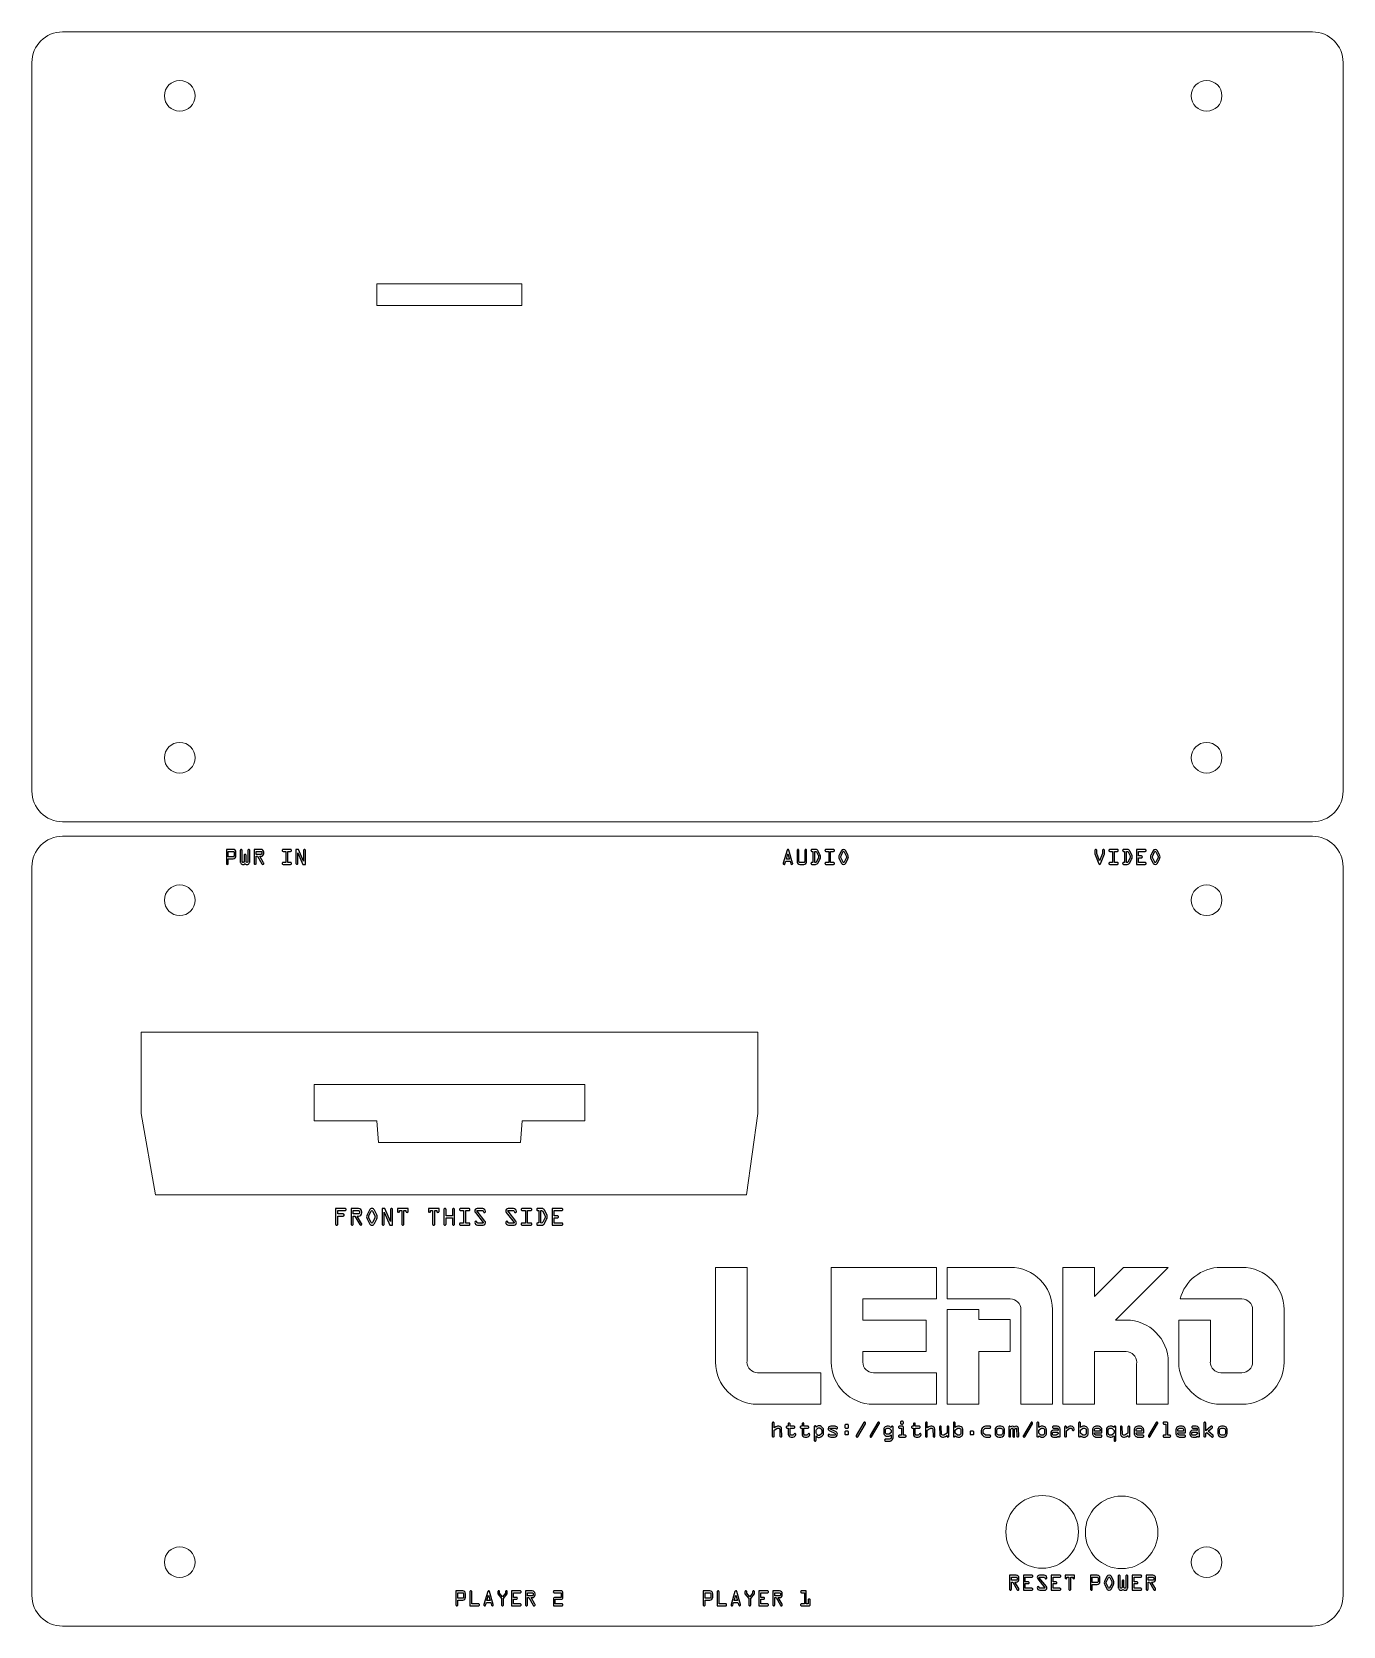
# Model space of a CAD drawing. Header units: centimetres. Extents: x -24.7 to -6.6, y 0.1 to 22.
import ezdxf

# ---------------------------------------------------------------- set-up
doc = ezdxf.new("R2010")
doc.units = ezdxf.units.CM
doc.header["$MEASUREMENT"] = 0
doc.layers.add('Layer 1', color=7, linetype='Continuous')

msp = doc.modelspace()

# ---------------------------------------------------------------- linework, layer by layer
at = {"layer": 'Layer 1', "lineweight": 20}
msp.add_lwpolyline([(-19.90756, 18.26382), (-17.90756, 18.26382), (-17.90756, 18.56382), (-19.90756, 18.56382), (-19.90756, 18.26382)], close=True, dxfattribs=at)
for centre, major_axis in [((-22.62231, 21.15279), (0, 0.21166)), ((-8.47451, 21.15279), (0, 0.21166)), ((-22.62231, 12.03419), (0, 0.21166)), ((-8.47451, 12.03419), (0, 0.21166)), ((-22.62231, 10.07219), (0, 0.21166)), ((-8.47451, 10.07219), (0, 0.21166)), ((-10.73935, 1.37057), (0, 0.5)), ((-9.64503, 1.36422), (0, 0.5)), ((-22.62231, 0.95359), (0, 0.21166)), ((-8.47451, 0.95359), (0, 0.21166))]:
    msp.add_ellipse(centre, major_axis=major_axis, ratio=1, dxfattribs=at)
for points, knots in [([(-24.23734, 22.0338), (-24.23734, 22.0338), (-7.01586, 22.0338), (-7.01586, 22.0338), (-7.01586, 22.0338), (-6.78356, 22.0338), (-6.5935, 21.84374), (-6.5935, 21.61144), (-6.5935, 21.61144), (-6.5935, 21.61144), (-6.5935, 11.57556), (-6.5935, 11.57556), (-6.5935, 11.57556), (-6.5935, 11.34326), (-6.78356, 11.1532), (-7.01586, 11.1532), (-7.01586, 11.1532), (-7.01586, 11.1532), (-24.23734, 11.1532), (-24.23734, 11.1532), (-24.23734, 11.1532), (-24.46964, 11.1532), (-24.6597, 11.34326), (-24.6597, 11.57556), (-24.6597, 11.57556), (-24.6597, 11.57556), (-24.6597, 21.61144), (-24.6597, 21.61144), (-24.6597, 21.61144), (-24.6597, 21.84374), (-24.46964, 22.0338), (-24.23734, 22.0338)], [0, 0, 0, 0, 0.11111111, 0.11111111, 0.11111111, 0.11111111, 0.22222222, 0.22222222, 0.22222222, 0.22222222, 0.33333333, 0.33333333, 0.33333333, 0.33333333, 0.44444444, 0.44444444, 0.44444444, 0.44444444, 0.55555556, 0.55555556, 0.55555556, 0.55555556, 0.66666667, 0.66666667, 0.66666667, 0.66666667, 0.77777778, 0.77777778, 0.77777778, 0.77777778, 1, 1, 1, 1]), ([(-24.23734, 10.9532), (-24.23734, 10.9532), (-7.01586, 10.9532), (-7.01586, 10.9532), (-7.01586, 10.9532), (-6.78356, 10.9532), (-6.5935, 10.76314), (-6.5935, 10.53084), (-6.5935, 10.53084), (-6.5935, 10.53084), (-6.5935, 0.49496), (-6.5935, 0.49496), (-6.5935, 0.49496), (-6.5935, 0.26266), (-6.78356, 0.0726), (-7.01586, 0.0726), (-7.01586, 0.0726), (-7.01586, 0.0726), (-24.23734, 0.0726), (-24.23734, 0.0726), (-24.23734, 0.0726), (-24.46964, 0.0726), (-24.6597, 0.26266), (-24.6597, 0.49496), (-24.6597, 0.49496), (-24.6597, 0.49496), (-24.6597, 10.53084), (-24.6597, 10.53084), (-24.6597, 10.53084), (-24.6597, 10.76314), (-24.46964, 10.9532), (-24.23734, 10.9532)], [0, 0, 0, 0, 0.11111111, 0.11111111, 0.11111111, 0.11111111, 0.22222222, 0.22222222, 0.22222222, 0.22222222, 0.33333333, 0.33333333, 0.33333333, 0.33333333, 0.44444444, 0.44444444, 0.44444444, 0.44444444, 0.55555556, 0.55555556, 0.55555556, 0.55555556, 0.66666667, 0.66666667, 0.66666667, 0.66666667, 0.77777778, 0.77777778, 0.77777778, 0.77777778, 1, 1, 1, 1]), ([(-14.81181, 6.01324), (-14.81181, 6.01324), (-18.90544, 6.01324), (-18.90544, 6.01324), (-18.90544, 6.01324), (-18.90544, 6.01324), (-22.95542, 6.01325), (-22.95542, 6.01325), (-22.95542, 6.01325), (-22.95542, 6.01325), (-23.15544, 7.13324), (-23.15544, 7.13324), (-23.15544, 7.13324), (-23.15544, 7.13324), (-23.15544, 8.25324), (-23.15544, 8.25324), (-23.15544, 8.25324), (-23.15544, 8.25324), (-14.65544, 8.25324), (-14.65544, 8.25324), (-14.65544, 8.25324), (-14.65544, 8.25324), (-14.65544, 7.1348), (-14.65544, 7.1348), (-14.65544, 7.1348), (-14.65544, 7.1348), (-14.81181, 6.01324), (-14.81181, 6.01324)], [0, 0, 0, 0, 0.125, 0.125, 0.125, 0.125, 0.25, 0.25, 0.25, 0.25, 0.375, 0.375, 0.375, 0.375, 0.5, 0.5, 0.5, 0.5, 0.625, 0.625, 0.625, 0.625, 0.75, 0.75, 0.75, 0.75, 1, 1, 1, 1]), ([(-20.76811, 7.53324), (-20.76811, 7.53324), (-17.04277, 7.53324), (-17.04277, 7.53324), (-17.04277, 7.53324), (-17.04277, 7.53324), (-17.04277, 7.03324), (-17.04277, 7.03324), (-17.04277, 7.03324), (-17.04277, 7.03324), (-17.90544, 7.03324), (-17.90544, 7.03324), (-17.90544, 7.03324), (-17.90544, 7.03324), (-17.92544, 6.73324), (-17.92544, 6.73324), (-17.92544, 6.73324), (-17.92544, 6.73324), (-19.88544, 6.73324), (-19.88544, 6.73324), (-19.88544, 6.73324), (-19.88544, 6.73324), (-19.90544, 7.03324), (-19.90544, 7.03324), (-19.90544, 7.03324), (-19.90544, 7.03324), (-20.76811, 7.03324), (-20.76811, 7.03324), (-20.76811, 7.03324), (-20.76811, 7.03324), (-20.76811, 7.53324), (-20.76811, 7.53324)], [0, 0, 0, 0, 0.11111111, 0.11111111, 0.11111111, 0.11111111, 0.22222222, 0.22222222, 0.22222222, 0.22222222, 0.33333333, 0.33333333, 0.33333333, 0.33333333, 0.44444444, 0.44444444, 0.44444444, 0.44444444, 0.55555556, 0.55555556, 0.55555556, 0.55555556, 0.66666667, 0.66666667, 0.66666667, 0.66666667, 0.77777778, 0.77777778, 0.77777778, 0.77777778, 1, 1, 1, 1])]:
    msp.add_open_spline(points, degree=3, knots=knots, dxfattribs=at)
at = {"layer": 'Layer 1', "color": 4}
for points, knots in [([(-21.98001, 10.57854), (-21.98001, 10.57854), (-21.98001, 10.77158), (-21.98001, 10.77158), (-21.98001, 10.77158), (-21.98001, 10.77158), (-21.88741, 10.77158), (-21.88741, 10.77158), (-21.88741, 10.77158), (-21.87672, 10.77158), (-21.86756, 10.76771), (-21.85984, 10.75994), (-21.85984, 10.75994), (-21.85211, 10.75221), (-21.84825, 10.74295), (-21.84825, 10.73221), (-21.84825, 10.73221), (-21.84825, 10.73221), (-21.84825, 10.68331), (-21.84825, 10.68331), (-21.84825, 10.68331), (-21.84825, 10.67257), (-21.85206, 10.66336), (-21.85973, 10.65574), (-21.85973, 10.65574), (-21.8674, 10.64807), (-21.87666, 10.64426), (-21.88741, 10.64426), (-21.88741, 10.64426), (-21.88741, 10.64426), (-21.95366, 10.64426), (-21.95366, 10.64426), (-21.95366, 10.64426), (-21.95366, 10.64426), (-21.95366, 10.57854), (-21.95366, 10.57854), (-21.95366, 10.57854), (-21.95366, 10.57494), (-21.95493, 10.57187), (-21.95747, 10.56933), (-21.95747, 10.56933), (-21.96001, 10.56679), (-21.96308, 10.56552), (-21.96667, 10.56552), (-21.96667, 10.56552), (-21.97038, 10.56552), (-21.97355, 10.56679), (-21.97615, 10.56933), (-21.97615, 10.56933), (-21.97874, 10.57187), (-21.98001, 10.57494), (-21.98001, 10.57854)], [0, 0, 0, 0, 0.07142857, 0.07142857, 0.07142857, 0.07142857, 0.14285714, 0.14285714, 0.14285714, 0.14285714, 0.21428571, 0.21428571, 0.21428571, 0.21428571, 0.28571429, 0.28571429, 0.28571429, 0.28571429, 0.35714286, 0.35714286, 0.35714286, 0.35714286, 0.42857143, 0.42857143, 0.42857143, 0.42857143, 0.5, 0.5, 0.5, 0.5, 0.57142857, 0.57142857, 0.57142857, 0.57142857, 0.64285714, 0.64285714, 0.64285714, 0.64285714, 0.71428571, 0.71428571, 0.71428571, 0.71428571, 0.78571429, 0.78571429, 0.78571429, 0.78571429, 0.85714286, 0.85714286, 0.85714286, 0.85714286, 1, 1, 1, 1]), ([(-21.7095, 10.69093), (-21.7095, 10.69093), (-21.7095, 10.60426), (-21.7095, 10.60426), (-21.7095, 10.60426), (-21.7095, 10.60426), (-21.70188, 10.59156), (-21.70188, 10.59156), (-21.70188, 10.59156), (-21.70188, 10.59156), (-21.69103, 10.59156), (-21.69103, 10.59156), (-21.69103, 10.59156), (-21.69103, 10.59156), (-21.68315, 10.60457), (-21.68315, 10.60457), (-21.68315, 10.60457), (-21.68315, 10.60457), (-21.68315, 10.75824), (-21.68315, 10.75824), (-21.68315, 10.75824), (-21.68315, 10.76184), (-21.68182, 10.76496), (-21.67918, 10.76761), (-21.67918, 10.76761), (-21.67653, 10.77025), (-21.67341, 10.77158), (-21.66981, 10.77158), (-21.66981, 10.77158), (-21.66632, 10.77158), (-21.66325, 10.77031), (-21.66066, 10.76771), (-21.66066, 10.76771), (-21.65806, 10.76512), (-21.65679, 10.76205), (-21.65679, 10.75856), (-21.65679, 10.75856), (-21.65679, 10.75856), (-21.65679, 10.60039), (-21.65679, 10.60039), (-21.65679, 10.60039), (-21.65679, 10.59843), (-21.65785, 10.59568), (-21.66002, 10.59219), (-21.66002, 10.59219), (-21.66002, 10.59219), (-21.67214, 10.57219), (-21.67214, 10.57219), (-21.67214, 10.57219), (-21.67463, 10.56774), (-21.67838, 10.56552), (-21.68346, 10.56552), (-21.68346, 10.56552), (-21.68346, 10.56552), (-21.70797, 10.56552), (-21.70797, 10.56552), (-21.70797, 10.56552), (-21.71569, 10.56552), (-21.72067, 10.56901), (-21.72283, 10.57605), (-21.72283, 10.57605), (-21.72522, 10.56901), (-21.72998, 10.56552), (-21.73707, 10.56552), (-21.73707, 10.56552), (-21.73707, 10.56552), (-21.76004, 10.56552), (-21.76004, 10.56552), (-21.76004, 10.56552), (-21.76665, 10.56552), (-21.77141, 10.56795), (-21.77427, 10.57282), (-21.77427, 10.57282), (-21.77427, 10.57282), (-21.78544, 10.59156), (-21.78544, 10.59156), (-21.78544, 10.59156), (-21.7875, 10.59499), (-21.78856, 10.59791), (-21.78856, 10.60039), (-21.78856, 10.60039), (-21.78856, 10.60039), (-21.78856, 10.75824), (-21.78856, 10.75824), (-21.78856, 10.75824), (-21.78856, 10.76184), (-21.78723, 10.76496), (-21.78459, 10.76761), (-21.78459, 10.76761), (-21.782, 10.77025), (-21.77882, 10.77158), (-21.77522, 10.77158), (-21.77522, 10.77158), (-21.77184, 10.77158), (-21.76887, 10.77025), (-21.76633, 10.76761), (-21.76633, 10.76761), (-21.76379, 10.76496), (-21.76252, 10.76184), (-21.76252, 10.75824), (-21.76252, 10.75824), (-21.76252, 10.75824), (-21.76252, 10.60394), (-21.76252, 10.60394), (-21.76252, 10.60394), (-21.76252, 10.60394), (-21.7549, 10.59156), (-21.7549, 10.59156), (-21.7549, 10.59156), (-21.7549, 10.59156), (-21.74374, 10.59156), (-21.74374, 10.59156), (-21.74374, 10.59156), (-21.74374, 10.59156), (-21.73553, 10.60457), (-21.73553, 10.60457), (-21.73553, 10.60457), (-21.73553, 10.60457), (-21.73553, 10.69093), (-21.73553, 10.69093), (-21.73553, 10.69093), (-21.73553, 10.69453), (-21.73426, 10.6976), (-21.73172, 10.70014), (-21.73172, 10.70014), (-21.72918, 10.70268), (-21.72612, 10.70395), (-21.72252, 10.70395), (-21.72252, 10.70395), (-21.71892, 10.70395), (-21.71585, 10.70268), (-21.71331, 10.70014), (-21.71331, 10.70014), (-21.71077, 10.6976), (-21.7095, 10.69453), (-21.7095, 10.69093)], [0, 0, 0, 0, 0.02857143, 0.02857143, 0.02857143, 0.02857143, 0.05714286, 0.05714286, 0.05714286, 0.05714286, 0.08571429, 0.08571429, 0.08571429, 0.08571429, 0.11428571, 0.11428571, 0.11428571, 0.11428571, 0.14285714, 0.14285714, 0.14285714, 0.14285714, 0.17142857, 0.17142857, 0.17142857, 0.17142857, 0.2, 0.2, 0.2, 0.2, 0.22857143, 0.22857143, 0.22857143, 0.22857143, 0.25714286, 0.25714286, 0.25714286, 0.25714286, 0.28571429, 0.28571429, 0.28571429, 0.28571429, 0.31428571, 0.31428571, 0.31428571, 0.31428571, 0.34285714, 0.34285714, 0.34285714, 0.34285714, 0.37142857, 0.37142857, 0.37142857, 0.37142857, 0.4, 0.4, 0.4, 0.4, 0.42857143, 0.42857143, 0.42857143, 0.42857143, 0.45714286, 0.45714286, 0.45714286, 0.45714286, 0.48571429, 0.48571429, 0.48571429, 0.48571429, 0.51428571, 0.51428571, 0.51428571, 0.51428571, 0.54285714, 0.54285714, 0.54285714, 0.54285714, 0.57142857, 0.57142857, 0.57142857, 0.57142857, 0.6, 0.6, 0.6, 0.6, 0.62857143, 0.62857143, 0.62857143, 0.62857143, 0.65714286, 0.65714286, 0.65714286, 0.65714286, 0.68571429, 0.68571429, 0.68571429, 0.68571429, 0.71428571, 0.71428571, 0.71428571, 0.71428571, 0.74285714, 0.74285714, 0.74285714, 0.74285714, 0.77142857, 0.77142857, 0.77142857, 0.77142857, 0.8, 0.8, 0.8, 0.8, 0.82857143, 0.82857143, 0.82857143, 0.82857143, 0.85714286, 0.85714286, 0.85714286, 0.85714286, 0.88571429, 0.88571429, 0.88571429, 0.88571429, 0.91428571, 0.91428571, 0.91428571, 0.91428571, 0.94285714, 0.94285714, 0.94285714, 0.94285714, 1, 1, 1, 1]), ([(-21.59583, 10.57854), (-21.59583, 10.57854), (-21.59583, 10.77158), (-21.59583, 10.77158), (-21.59583, 10.77158), (-21.59583, 10.77158), (-21.50376, 10.77158), (-21.50376, 10.77158), (-21.50376, 10.77158), (-21.49312, 10.77158), (-21.48397, 10.76771), (-21.47624, 10.75994), (-21.47624, 10.75994), (-21.46857, 10.75221), (-21.46471, 10.74295), (-21.46471, 10.73221), (-21.46471, 10.73221), (-21.46471, 10.73221), (-21.46471, 10.71729), (-21.46471, 10.71729), (-21.46471, 10.71729), (-21.46471, 10.70644), (-21.46852, 10.69718), (-21.47619, 10.68945), (-21.47619, 10.68945), (-21.48381, 10.68178), (-21.49302, 10.67792), (-21.50376, 10.67792), (-21.50376, 10.67792), (-21.50376, 10.67792), (-21.52032, 10.67792), (-21.52032, 10.67792), (-21.52032, 10.67792), (-21.52032, 10.67792), (-21.46719, 10.58648), (-21.46719, 10.58648), (-21.46719, 10.58648), (-21.46555, 10.58378), (-21.46471, 10.58108), (-21.46471, 10.57838), (-21.46471, 10.57838), (-21.46471, 10.57489), (-21.46603, 10.57187), (-21.46873, 10.56933), (-21.46873, 10.56933), (-21.47143, 10.56679), (-21.4745, 10.56552), (-21.47794, 10.56552), (-21.47794, 10.56552), (-21.48312, 10.56552), (-21.48704, 10.5678), (-21.48974, 10.57245), (-21.48974, 10.57245), (-21.48974, 10.57245), (-21.55086, 10.67792), (-21.55086, 10.67792), (-21.55086, 10.67792), (-21.55086, 10.67792), (-21.56948, 10.67792), (-21.56948, 10.67792), (-21.56948, 10.67792), (-21.56948, 10.67792), (-21.56948, 10.57854), (-21.56948, 10.57854), (-21.56948, 10.57854), (-21.56948, 10.57494), (-21.57081, 10.57187), (-21.57345, 10.56933), (-21.57345, 10.56933), (-21.5761, 10.56679), (-21.57922, 10.56552), (-21.58282, 10.56552), (-21.58282, 10.56552), (-21.58642, 10.56552), (-21.58948, 10.56679), (-21.59202, 10.56933), (-21.59202, 10.56933), (-21.59456, 10.57187), (-21.59583, 10.57494), (-21.59583, 10.57854)], [0, 0, 0, 0, 0.04761905, 0.04761905, 0.04761905, 0.04761905, 0.0952381, 0.0952381, 0.0952381, 0.0952381, 0.14285714, 0.14285714, 0.14285714, 0.14285714, 0.19047619, 0.19047619, 0.19047619, 0.19047619, 0.23809524, 0.23809524, 0.23809524, 0.23809524, 0.28571429, 0.28571429, 0.28571429, 0.28571429, 0.33333333, 0.33333333, 0.33333333, 0.33333333, 0.38095238, 0.38095238, 0.38095238, 0.38095238, 0.42857143, 0.42857143, 0.42857143, 0.42857143, 0.47619048, 0.47619048, 0.47619048, 0.47619048, 0.52380952, 0.52380952, 0.52380952, 0.52380952, 0.57142857, 0.57142857, 0.57142857, 0.57142857, 0.61904762, 0.61904762, 0.61904762, 0.61904762, 0.66666667, 0.66666667, 0.66666667, 0.66666667, 0.71428571, 0.71428571, 0.71428571, 0.71428571, 0.76190476, 0.76190476, 0.76190476, 0.76190476, 0.80952381, 0.80952381, 0.80952381, 0.80952381, 0.85714286, 0.85714286, 0.85714286, 0.85714286, 0.9047619, 0.9047619, 0.9047619, 0.9047619, 1, 1, 1, 1]), ([(-21.19959, 10.77158), (-21.19959, 10.77158), (-21.09418, 10.77158), (-21.09418, 10.77158), (-21.09418, 10.77158), (-21.0908, 10.77158), (-21.08778, 10.77031), (-21.08514, 10.76771), (-21.08514, 10.76771), (-21.08249, 10.76512), (-21.08117, 10.76205), (-21.08117, 10.75856), (-21.08117, 10.75856), (-21.08117, 10.75496), (-21.08249, 10.75184), (-21.08508, 10.74919), (-21.08508, 10.74919), (-21.08768, 10.74655), (-21.09075, 10.74523), (-21.09424, 10.74523), (-21.09424, 10.74523), (-21.09424, 10.74523), (-21.13387, 10.74523), (-21.13387, 10.74523), (-21.13387, 10.74523), (-21.13387, 10.74523), (-21.13387, 10.59156), (-21.13387, 10.59156), (-21.13387, 10.59156), (-21.13387, 10.59156), (-21.09424, 10.59156), (-21.09424, 10.59156), (-21.09424, 10.59156), (-21.09064, 10.59156), (-21.08752, 10.59029), (-21.08498, 10.58775), (-21.08498, 10.58775), (-21.08244, 10.58521), (-21.08117, 10.58214), (-21.08117, 10.57854), (-21.08117, 10.57854), (-21.08117, 10.57494), (-21.08244, 10.57187), (-21.08503, 10.56933), (-21.08503, 10.56933), (-21.08762, 10.56679), (-21.09069, 10.56552), (-21.09418, 10.56552), (-21.09418, 10.56552), (-21.09418, 10.56552), (-21.19959, 10.56552), (-21.19959, 10.56552), (-21.19959, 10.56552), (-21.20319, 10.56552), (-21.20626, 10.56679), (-21.2088, 10.56933), (-21.2088, 10.56933), (-21.21134, 10.57187), (-21.21261, 10.57494), (-21.21261, 10.57854), (-21.21261, 10.57854), (-21.21261, 10.58214), (-21.21134, 10.58521), (-21.20886, 10.58775), (-21.20886, 10.58775), (-21.20632, 10.59029), (-21.20325, 10.59156), (-21.19965, 10.59156), (-21.19965, 10.59156), (-21.19965, 10.59156), (-21.15991, 10.59156), (-21.15991, 10.59156), (-21.15991, 10.59156), (-21.15991, 10.59156), (-21.15991, 10.74523), (-21.15991, 10.74523), (-21.15991, 10.74523), (-21.15991, 10.74523), (-21.19965, 10.74523), (-21.19965, 10.74523), (-21.19965, 10.74523), (-21.20325, 10.74523), (-21.20632, 10.7465), (-21.20886, 10.74909), (-21.20886, 10.74909), (-21.21134, 10.75168), (-21.21261, 10.75475), (-21.21261, 10.75824), (-21.21261, 10.75824), (-21.21261, 10.76195), (-21.21134, 10.76512), (-21.2088, 10.76771), (-21.2088, 10.76771), (-21.20626, 10.77031), (-21.20319, 10.77158), (-21.19959, 10.77158)], [0, 0, 0, 0, 0.04, 0.04, 0.04, 0.04, 0.08, 0.08, 0.08, 0.08, 0.12, 0.12, 0.12, 0.12, 0.16, 0.16, 0.16, 0.16, 0.2, 0.2, 0.2, 0.2, 0.24, 0.24, 0.24, 0.24, 0.28, 0.28, 0.28, 0.28, 0.32, 0.32, 0.32, 0.32, 0.36, 0.36, 0.36, 0.36, 0.4, 0.4, 0.4, 0.4, 0.44, 0.44, 0.44, 0.44, 0.48, 0.48, 0.48, 0.48, 0.52, 0.52, 0.52, 0.52, 0.56, 0.56, 0.56, 0.56, 0.6, 0.6, 0.6, 0.6, 0.64, 0.64, 0.64, 0.64, 0.68, 0.68, 0.68, 0.68, 0.72, 0.72, 0.72, 0.72, 0.76, 0.76, 0.76, 0.76, 0.8, 0.8, 0.8, 0.8, 0.84, 0.84, 0.84, 0.84, 0.88, 0.88, 0.88, 0.88, 0.92, 0.92, 0.92, 0.92, 1, 1, 1, 1]), ([(-20.88971, 10.75824), (-20.88971, 10.75824), (-20.88971, 10.56552), (-20.88971, 10.56552), (-20.88971, 10.56552), (-20.88971, 10.56552), (-20.92459, 10.56552), (-20.92459, 10.56552), (-20.92459, 10.56552), (-20.92459, 10.56552), (-20.99512, 10.72554), (-20.99512, 10.72554), (-20.99512, 10.72554), (-20.99512, 10.72554), (-20.99512, 10.57854), (-20.99512, 10.57854), (-20.99512, 10.57854), (-20.99512, 10.57494), (-20.99639, 10.57187), (-20.99893, 10.56933), (-20.99893, 10.56933), (-21.00147, 10.56679), (-21.00454, 10.56552), (-21.00814, 10.56552), (-21.00814, 10.56552), (-21.01174, 10.56552), (-21.01481, 10.56679), (-21.01735, 10.56933), (-21.01735, 10.56933), (-21.01989, 10.57187), (-21.02116, 10.57494), (-21.02116, 10.57854), (-21.02116, 10.57854), (-21.02116, 10.57854), (-21.02116, 10.77158), (-21.02116, 10.77158), (-21.02116, 10.77158), (-21.02116, 10.77158), (-20.98645, 10.77158), (-20.98645, 10.77158), (-20.98645, 10.77158), (-20.98645, 10.77158), (-20.91607, 10.61188), (-20.91607, 10.61188), (-20.91607, 10.61188), (-20.91607, 10.61188), (-20.91607, 10.75824), (-20.91607, 10.75824), (-20.91607, 10.75824), (-20.91607, 10.76184), (-20.91474, 10.76496), (-20.9121, 10.76761), (-20.9121, 10.76761), (-20.90945, 10.77025), (-20.90633, 10.77158), (-20.90273, 10.77158), (-20.90273, 10.77158), (-20.89913, 10.77158), (-20.89606, 10.77031), (-20.89352, 10.76771), (-20.89352, 10.76771), (-20.89098, 10.76512), (-20.88971, 10.76195), (-20.88971, 10.75824)], [0, 0, 0, 0, 0.05882353, 0.05882353, 0.05882353, 0.05882353, 0.11764706, 0.11764706, 0.11764706, 0.11764706, 0.17647059, 0.17647059, 0.17647059, 0.17647059, 0.23529412, 0.23529412, 0.23529412, 0.23529412, 0.29411765, 0.29411765, 0.29411765, 0.29411765, 0.35294118, 0.35294118, 0.35294118, 0.35294118, 0.41176471, 0.41176471, 0.41176471, 0.41176471, 0.47058824, 0.47058824, 0.47058824, 0.47058824, 0.52941176, 0.52941176, 0.52941176, 0.52941176, 0.58823529, 0.58823529, 0.58823529, 0.58823529, 0.64705882, 0.64705882, 0.64705882, 0.64705882, 0.70588235, 0.70588235, 0.70588235, 0.70588235, 0.76470588, 0.76470588, 0.76470588, 0.76470588, 0.82352941, 0.82352941, 0.82352941, 0.82352941, 0.88235294, 0.88235294, 0.88235294, 0.88235294, 1, 1, 1, 1]), ([(-14.30779, 10.58368), (-14.30779, 10.58368), (-14.25492, 10.7618), (-14.25492, 10.7618), (-14.25492, 10.7618), (-14.25286, 10.76831), (-14.24857, 10.77159), (-14.24206, 10.77159), (-14.24206, 10.77159), (-14.23571, 10.77159), (-14.23174, 10.76884), (-14.2301, 10.76328), (-14.2301, 10.76328), (-14.2301, 10.76328), (-14.17777, 10.58241), (-14.17777, 10.58241), (-14.17777, 10.58241), (-14.17735, 10.58109), (-14.17713, 10.57982), (-14.17713, 10.57855), (-14.17713, 10.57855), (-14.17713, 10.57495), (-14.17835, 10.57188), (-14.18084, 10.56934), (-14.18084, 10.56934), (-14.18333, 10.5668), (-14.18618, 10.56553), (-14.18936, 10.56553), (-14.18936, 10.56553), (-14.19618, 10.56553), (-14.20052, 10.56871), (-14.20238, 10.575), (-14.20238, 10.575), (-14.20238, 10.575), (-14.21269, 10.6103), (-14.21269, 10.6103), (-14.21269, 10.6103), (-14.21269, 10.6103), (-14.2726, 10.6103), (-14.2726, 10.6103), (-14.2726, 10.6103), (-14.2726, 10.6103), (-14.28397, 10.57246), (-14.28397, 10.57246), (-14.28397, 10.57246), (-14.28424, 10.57082), (-14.28556, 10.56929), (-14.28784, 10.56775), (-14.28784, 10.56775), (-14.29011, 10.56627), (-14.29265, 10.56553), (-14.29535, 10.56553), (-14.29535, 10.56553), (-14.29916, 10.56553), (-14.30234, 10.5668), (-14.30482, 10.56939), (-14.30482, 10.56939), (-14.30731, 10.57199), (-14.30858, 10.57516), (-14.30858, 10.57887), (-14.30858, 10.57887), (-14.30858, 10.5804), (-14.30832, 10.58204), (-14.30779, 10.58368)], [0, 0, 0, 0, 0.05882353, 0.05882353, 0.05882353, 0.05882353, 0.11764706, 0.11764706, 0.11764706, 0.11764706, 0.17647059, 0.17647059, 0.17647059, 0.17647059, 0.23529412, 0.23529412, 0.23529412, 0.23529412, 0.29411765, 0.29411765, 0.29411765, 0.29411765, 0.35294118, 0.35294118, 0.35294118, 0.35294118, 0.41176471, 0.41176471, 0.41176471, 0.41176471, 0.47058824, 0.47058824, 0.47058824, 0.47058824, 0.52941176, 0.52941176, 0.52941176, 0.52941176, 0.58823529, 0.58823529, 0.58823529, 0.58823529, 0.64705882, 0.64705882, 0.64705882, 0.64705882, 0.70588235, 0.70588235, 0.70588235, 0.70588235, 0.76470588, 0.76470588, 0.76470588, 0.76470588, 0.82352941, 0.82352941, 0.82352941, 0.82352941, 0.88235294, 0.88235294, 0.88235294, 0.88235294, 1, 1, 1, 1]), ([(-14.11713, 10.60458), (-14.11713, 10.60458), (-14.11713, 10.75825), (-14.11713, 10.75825), (-14.11713, 10.75825), (-14.11713, 10.76185), (-14.11586, 10.76497), (-14.11326, 10.76762), (-14.11326, 10.76762), (-14.11067, 10.77026), (-14.1076, 10.77159), (-14.10411, 10.77159), (-14.10411, 10.77159), (-14.10062, 10.77159), (-14.09755, 10.77032), (-14.09496, 10.76772), (-14.09496, 10.76772), (-14.09236, 10.76513), (-14.09109, 10.76206), (-14.09109, 10.75857), (-14.09109, 10.75857), (-14.09109, 10.75857), (-14.09109, 10.60458), (-14.09109, 10.60458), (-14.09109, 10.60458), (-14.09109, 10.6012), (-14.08977, 10.59823), (-14.08718, 10.59569), (-14.08718, 10.59569), (-14.08458, 10.59315), (-14.08157, 10.59188), (-14.07802, 10.59188), (-14.07802, 10.59188), (-14.07802, 10.59188), (-14.02447, 10.59188), (-14.02447, 10.59188), (-14.02447, 10.59188), (-14.02082, 10.59188), (-14.01775, 10.5931), (-14.01521, 10.59559), (-14.01521, 10.59559), (-14.01267, 10.59807), (-14.0114, 10.60109), (-14.0114, 10.60458), (-14.0114, 10.60458), (-14.0114, 10.60458), (-14.0114, 10.75825), (-14.0114, 10.75825), (-14.0114, 10.75825), (-14.0114, 10.76196), (-14.01013, 10.76513), (-14.00759, 10.76772), (-14.00759, 10.76772), (-14.00505, 10.77032), (-14.00198, 10.77159), (-13.99838, 10.77159), (-13.99838, 10.77159), (-13.99478, 10.77159), (-13.99171, 10.77032), (-13.98917, 10.76772), (-13.98917, 10.76772), (-13.98663, 10.76513), (-13.98536, 10.76196), (-13.98536, 10.75825), (-13.98536, 10.75825), (-13.98536, 10.75825), (-13.98536, 10.6049), (-13.98536, 10.6049), (-13.98536, 10.6049), (-13.98536, 10.59416), (-13.98923, 10.5849), (-13.99695, 10.57717), (-13.99695, 10.57717), (-14.00468, 10.56939), (-14.01383, 10.56553), (-14.02452, 10.56553), (-14.02452, 10.56553), (-14.02452, 10.56553), (-14.07797, 10.56553), (-14.07797, 10.56553), (-14.07797, 10.56553), (-14.08876, 10.56553), (-14.09797, 10.56934), (-14.10564, 10.57701), (-14.10564, 10.57701), (-14.11332, 10.58463), (-14.11713, 10.59384), (-14.11713, 10.60458)], [0, 0, 0, 0, 0.04347826, 0.04347826, 0.04347826, 0.04347826, 0.08695652, 0.08695652, 0.08695652, 0.08695652, 0.13043478, 0.13043478, 0.13043478, 0.13043478, 0.17391304, 0.17391304, 0.17391304, 0.17391304, 0.2173913, 0.2173913, 0.2173913, 0.2173913, 0.26086957, 0.26086957, 0.26086957, 0.26086957, 0.30434783, 0.30434783, 0.30434783, 0.30434783, 0.34782609, 0.34782609, 0.34782609, 0.34782609, 0.39130435, 0.39130435, 0.39130435, 0.39130435, 0.43478261, 0.43478261, 0.43478261, 0.43478261, 0.47826087, 0.47826087, 0.47826087, 0.47826087, 0.52173913, 0.52173913, 0.52173913, 0.52173913, 0.56521739, 0.56521739, 0.56521739, 0.56521739, 0.60869565, 0.60869565, 0.60869565, 0.60869565, 0.65217391, 0.65217391, 0.65217391, 0.65217391, 0.69565217, 0.69565217, 0.69565217, 0.69565217, 0.73913043, 0.73913043, 0.73913043, 0.73913043, 0.7826087, 0.7826087, 0.7826087, 0.7826087, 0.82608696, 0.82608696, 0.82608696, 0.82608696, 0.86956522, 0.86956522, 0.86956522, 0.86956522, 0.91304348, 0.91304348, 0.91304348, 0.91304348, 1, 1, 1, 1]), ([(-13.91229, 10.77159), (-13.91229, 10.77159), (-13.86064, 10.77159), (-13.86064, 10.77159), (-13.86064, 10.77159), (-13.85392, 10.77148), (-13.84736, 10.76931), (-13.84096, 10.76508), (-13.84096, 10.76508), (-13.83461, 10.76085), (-13.8299, 10.75571), (-13.82693, 10.74973), (-13.82693, 10.74973), (-13.82693, 10.74973), (-13.80121, 10.69761), (-13.80121, 10.69761), (-13.80121, 10.69761), (-13.79635, 10.68819), (-13.79391, 10.6784), (-13.79391, 10.66814), (-13.79391, 10.66814), (-13.79391, 10.65866), (-13.79651, 10.64887), (-13.80164, 10.63887), (-13.80164, 10.63887), (-13.80164, 10.63887), (-13.82757, 10.58738), (-13.82757, 10.58738), (-13.82757, 10.58738), (-13.83085, 10.58077), (-13.83561, 10.57548), (-13.8418, 10.57151), (-13.8418, 10.57151), (-13.84799, 10.56754), (-13.85493, 10.56553), (-13.8626, 10.56553), (-13.8626, 10.56553), (-13.8626, 10.56553), (-13.91234, 10.56553), (-13.91234, 10.56553), (-13.91234, 10.56553), (-13.91594, 10.56553), (-13.91901, 10.5668), (-13.92155, 10.56939), (-13.92155, 10.56939), (-13.92409, 10.57199), (-13.92536, 10.57506), (-13.92536, 10.57855), (-13.92536, 10.57855), (-13.92536, 10.58215), (-13.92409, 10.58527), (-13.92155, 10.58791), (-13.92155, 10.58791), (-13.91901, 10.59056), (-13.91594, 10.59188), (-13.91234, 10.59188), (-13.91234, 10.59188), (-13.91234, 10.59188), (-13.89869, 10.59188), (-13.89869, 10.59188), (-13.89869, 10.59188), (-13.89869, 10.59188), (-13.89869, 10.74524), (-13.89869, 10.74524), (-13.89869, 10.74524), (-13.89869, 10.74524), (-13.91218, 10.74524), (-13.91218, 10.74524), (-13.91218, 10.74524), (-13.91583, 10.74524), (-13.91895, 10.74656), (-13.92149, 10.7492), (-13.92149, 10.7492), (-13.92409, 10.75185), (-13.92536, 10.75497), (-13.92536, 10.75857), (-13.92536, 10.75857), (-13.92536, 10.76206), (-13.92409, 10.76513), (-13.92155, 10.76772), (-13.92155, 10.76772), (-13.91901, 10.77032), (-13.91594, 10.77159), (-13.91229, 10.77159)], [0, 0, 0, 0, 0.04545455, 0.04545455, 0.04545455, 0.04545455, 0.09090909, 0.09090909, 0.09090909, 0.09090909, 0.13636364, 0.13636364, 0.13636364, 0.13636364, 0.18181818, 0.18181818, 0.18181818, 0.18181818, 0.22727273, 0.22727273, 0.22727273, 0.22727273, 0.27272727, 0.27272727, 0.27272727, 0.27272727, 0.31818182, 0.31818182, 0.31818182, 0.31818182, 0.36363636, 0.36363636, 0.36363636, 0.36363636, 0.40909091, 0.40909091, 0.40909091, 0.40909091, 0.45454545, 0.45454545, 0.45454545, 0.45454545, 0.5, 0.5, 0.5, 0.5, 0.54545455, 0.54545455, 0.54545455, 0.54545455, 0.59090909, 0.59090909, 0.59090909, 0.59090909, 0.63636364, 0.63636364, 0.63636364, 0.63636364, 0.68181818, 0.68181818, 0.68181818, 0.68181818, 0.72727273, 0.72727273, 0.72727273, 0.72727273, 0.77272727, 0.77272727, 0.77272727, 0.77272727, 0.81818182, 0.81818182, 0.81818182, 0.81818182, 0.86363636, 0.86363636, 0.86363636, 0.86363636, 0.90909091, 0.90909091, 0.90909091, 0.90909091, 1, 1, 1, 1]), ([(-13.71993, 10.77159), (-13.71993, 10.77159), (-13.61452, 10.77159), (-13.61452, 10.77159), (-13.61452, 10.77159), (-13.61114, 10.77159), (-13.60812, 10.77032), (-13.60548, 10.76772), (-13.60548, 10.76772), (-13.60283, 10.76513), (-13.60151, 10.76206), (-13.60151, 10.75857), (-13.60151, 10.75857), (-13.60151, 10.75497), (-13.60283, 10.75185), (-13.60542, 10.7492), (-13.60542, 10.7492), (-13.60802, 10.74656), (-13.61109, 10.74524), (-13.61458, 10.74524), (-13.61458, 10.74524), (-13.61458, 10.74524), (-13.65421, 10.74524), (-13.65421, 10.74524), (-13.65421, 10.74524), (-13.65421, 10.74524), (-13.65421, 10.59157), (-13.65421, 10.59157), (-13.65421, 10.59157), (-13.65421, 10.59157), (-13.61458, 10.59157), (-13.61458, 10.59157), (-13.61458, 10.59157), (-13.61098, 10.59157), (-13.60786, 10.5903), (-13.60532, 10.58776), (-13.60532, 10.58776), (-13.60278, 10.58522), (-13.60151, 10.58215), (-13.60151, 10.57855), (-13.60151, 10.57855), (-13.60151, 10.57495), (-13.60278, 10.57188), (-13.60537, 10.56934), (-13.60537, 10.56934), (-13.60796, 10.5668), (-13.61103, 10.56553), (-13.61452, 10.56553), (-13.61452, 10.56553), (-13.61452, 10.56553), (-13.71993, 10.56553), (-13.71993, 10.56553), (-13.71993, 10.56553), (-13.72353, 10.56553), (-13.7266, 10.5668), (-13.72914, 10.56934), (-13.72914, 10.56934), (-13.73168, 10.57188), (-13.73295, 10.57495), (-13.73295, 10.57855), (-13.73295, 10.57855), (-13.73295, 10.58215), (-13.73168, 10.58522), (-13.7292, 10.58776), (-13.7292, 10.58776), (-13.72666, 10.5903), (-13.72359, 10.59157), (-13.71999, 10.59157), (-13.71999, 10.59157), (-13.71999, 10.59157), (-13.68025, 10.59157), (-13.68025, 10.59157), (-13.68025, 10.59157), (-13.68025, 10.59157), (-13.68025, 10.74524), (-13.68025, 10.74524), (-13.68025, 10.74524), (-13.68025, 10.74524), (-13.71999, 10.74524), (-13.71999, 10.74524), (-13.71999, 10.74524), (-13.72359, 10.74524), (-13.72666, 10.74651), (-13.7292, 10.7491), (-13.7292, 10.7491), (-13.73168, 10.75169), (-13.73295, 10.75476), (-13.73295, 10.75825), (-13.73295, 10.75825), (-13.73295, 10.76196), (-13.73168, 10.76513), (-13.72914, 10.76772), (-13.72914, 10.76772), (-13.7266, 10.77032), (-13.72353, 10.77159), (-13.71993, 10.77159)], [0, 0, 0, 0, 0.04, 0.04, 0.04, 0.04, 0.08, 0.08, 0.08, 0.08, 0.12, 0.12, 0.12, 0.12, 0.16, 0.16, 0.16, 0.16, 0.2, 0.2, 0.2, 0.2, 0.24, 0.24, 0.24, 0.24, 0.28, 0.28, 0.28, 0.28, 0.32, 0.32, 0.32, 0.32, 0.36, 0.36, 0.36, 0.36, 0.4, 0.4, 0.4, 0.4, 0.44, 0.44, 0.44, 0.44, 0.48, 0.48, 0.48, 0.48, 0.52, 0.52, 0.52, 0.52, 0.56, 0.56, 0.56, 0.56, 0.6, 0.6, 0.6, 0.6, 0.64, 0.64, 0.64, 0.64, 0.68, 0.68, 0.68, 0.68, 0.72, 0.72, 0.72, 0.72, 0.76, 0.76, 0.76, 0.76, 0.8, 0.8, 0.8, 0.8, 0.84, 0.84, 0.84, 0.84, 0.88, 0.88, 0.88, 0.88, 0.92, 0.92, 0.92, 0.92, 1, 1, 1, 1]), ([(-13.44477, 10.75254), (-13.44477, 10.75254), (-13.41609, 10.69406), (-13.41609, 10.69406), (-13.41609, 10.69406), (-13.41207, 10.68613), (-13.41005, 10.6775), (-13.41005, 10.66819), (-13.41005, 10.66819), (-13.41005, 10.65909), (-13.41207, 10.65051), (-13.41609, 10.64242), (-13.41609, 10.64242), (-13.41609, 10.64242), (-13.44477, 10.58458), (-13.44477, 10.58458), (-13.44477, 10.58458), (-13.45085, 10.57188), (-13.46123, 10.56553), (-13.47578, 10.56553), (-13.47578, 10.56553), (-13.48271, 10.56553), (-13.4889, 10.56733), (-13.49446, 10.57098), (-13.49446, 10.57098), (-13.49996, 10.57458), (-13.50414, 10.57913), (-13.50695, 10.58458), (-13.50695, 10.58458), (-13.50695, 10.58458), (-13.53578, 10.64242), (-13.53578, 10.64242), (-13.53578, 10.64242), (-13.53959, 10.64999), (-13.5415, 10.65856), (-13.5415, 10.66819), (-13.5415, 10.66819), (-13.5415, 10.67777), (-13.53959, 10.68639), (-13.53578, 10.69406), (-13.53578, 10.69406), (-13.53578, 10.69406), (-13.50695, 10.75254), (-13.50695, 10.75254), (-13.50695, 10.75254), (-13.50044, 10.76524), (-13.49001, 10.77159), (-13.47578, 10.77159), (-13.47578, 10.77159), (-13.46133, 10.77159), (-13.45096, 10.76524), (-13.44477, 10.75254)], [0, 0, 0, 0, 0.07142857, 0.07142857, 0.07142857, 0.07142857, 0.14285714, 0.14285714, 0.14285714, 0.14285714, 0.21428571, 0.21428571, 0.21428571, 0.21428571, 0.28571429, 0.28571429, 0.28571429, 0.28571429, 0.35714286, 0.35714286, 0.35714286, 0.35714286, 0.42857143, 0.42857143, 0.42857143, 0.42857143, 0.5, 0.5, 0.5, 0.5, 0.57142857, 0.57142857, 0.57142857, 0.57142857, 0.64285714, 0.64285714, 0.64285714, 0.64285714, 0.71428571, 0.71428571, 0.71428571, 0.71428571, 0.78571429, 0.78571429, 0.78571429, 0.78571429, 0.85714286, 0.85714286, 0.85714286, 0.85714286, 1, 1, 1, 1]), ([(-9.8821, 10.75825), (-9.8821, 10.75825), (-9.8821, 10.71036), (-9.8821, 10.71036), (-9.8821, 10.71036), (-9.8821, 10.71036), (-9.93518, 10.57532), (-9.93518, 10.57532), (-9.93518, 10.57532), (-9.93782, 10.56881), (-9.94205, 10.56553), (-9.94788, 10.56553), (-9.94788, 10.56553), (-9.95396, 10.56553), (-9.95825, 10.56881), (-9.96084, 10.57532), (-9.96084, 10.57532), (-9.96084, 10.57532), (-10.01354, 10.71036), (-10.01354, 10.71036), (-10.01354, 10.71036), (-10.01354, 10.71036), (-10.01354, 10.75825), (-10.01354, 10.75825), (-10.01354, 10.75825), (-10.01354, 10.76196), (-10.01227, 10.76513), (-10.00973, 10.76772), (-10.00973, 10.76772), (-10.00714, 10.77032), (-10.00407, 10.77159), (-10.00042, 10.77159), (-10.00042, 10.77159), (-9.99677, 10.77159), (-9.9937, 10.77032), (-9.99111, 10.76772), (-9.99111, 10.76772), (-9.98857, 10.76513), (-9.9873, 10.76201), (-9.9873, 10.75825), (-9.9873, 10.75825), (-9.9873, 10.75825), (-9.9873, 10.71587), (-9.9873, 10.71587), (-9.9873, 10.71587), (-9.9873, 10.71587), (-9.94782, 10.61469), (-9.94782, 10.61469), (-9.94782, 10.61469), (-9.94782, 10.61469), (-9.90819, 10.7155), (-9.90819, 10.7155), (-9.90819, 10.7155), (-9.90819, 10.7155), (-9.90819, 10.75825), (-9.90819, 10.75825), (-9.90819, 10.75825), (-9.90819, 10.76196), (-9.90692, 10.76513), (-9.90438, 10.76772), (-9.90438, 10.76772), (-9.90184, 10.77032), (-9.89877, 10.77159), (-9.89517, 10.77159), (-9.89517, 10.77159), (-9.89152, 10.77159), (-9.88845, 10.77032), (-9.88591, 10.76772), (-9.88591, 10.76772), (-9.88337, 10.76513), (-9.8821, 10.76196), (-9.8821, 10.75825)], [0, 0, 0, 0, 0.05263158, 0.05263158, 0.05263158, 0.05263158, 0.10526316, 0.10526316, 0.10526316, 0.10526316, 0.15789474, 0.15789474, 0.15789474, 0.15789474, 0.21052632, 0.21052632, 0.21052632, 0.21052632, 0.26315789, 0.26315789, 0.26315789, 0.26315789, 0.31578947, 0.31578947, 0.31578947, 0.31578947, 0.36842105, 0.36842105, 0.36842105, 0.36842105, 0.42105263, 0.42105263, 0.42105263, 0.42105263, 0.47368421, 0.47368421, 0.47368421, 0.47368421, 0.52631579, 0.52631579, 0.52631579, 0.52631579, 0.57894737, 0.57894737, 0.57894737, 0.57894737, 0.63157895, 0.63157895, 0.63157895, 0.63157895, 0.68421053, 0.68421053, 0.68421053, 0.68421053, 0.73684211, 0.73684211, 0.73684211, 0.73684211, 0.78947368, 0.78947368, 0.78947368, 0.78947368, 0.84210526, 0.84210526, 0.84210526, 0.84210526, 0.89473684, 0.89473684, 0.89473684, 0.89473684, 1, 1, 1, 1]), ([(-9.80907, 10.77159), (-9.80907, 10.77159), (-9.70366, 10.77159), (-9.70366, 10.77159), (-9.70366, 10.77159), (-9.70028, 10.77159), (-9.69726, 10.77032), (-9.69462, 10.76772), (-9.69462, 10.76772), (-9.69197, 10.76513), (-9.69065, 10.76206), (-9.69065, 10.75857), (-9.69065, 10.75857), (-9.69065, 10.75497), (-9.69197, 10.75185), (-9.69456, 10.7492), (-9.69456, 10.7492), (-9.69716, 10.74656), (-9.70023, 10.74524), (-9.70372, 10.74524), (-9.70372, 10.74524), (-9.70372, 10.74524), (-9.74335, 10.74524), (-9.74335, 10.74524), (-9.74335, 10.74524), (-9.74335, 10.74524), (-9.74335, 10.59157), (-9.74335, 10.59157), (-9.74335, 10.59157), (-9.74335, 10.59157), (-9.70372, 10.59157), (-9.70372, 10.59157), (-9.70372, 10.59157), (-9.70012, 10.59157), (-9.697, 10.5903), (-9.69446, 10.58776), (-9.69446, 10.58776), (-9.69192, 10.58522), (-9.69065, 10.58215), (-9.69065, 10.57855), (-9.69065, 10.57855), (-9.69065, 10.57495), (-9.69192, 10.57188), (-9.69451, 10.56934), (-9.69451, 10.56934), (-9.6971, 10.5668), (-9.70017, 10.56553), (-9.70366, 10.56553), (-9.70366, 10.56553), (-9.70366, 10.56553), (-9.80907, 10.56553), (-9.80907, 10.56553), (-9.80907, 10.56553), (-9.81267, 10.56553), (-9.81574, 10.5668), (-9.81828, 10.56934), (-9.81828, 10.56934), (-9.82082, 10.57188), (-9.82209, 10.57495), (-9.82209, 10.57855), (-9.82209, 10.57855), (-9.82209, 10.58215), (-9.82082, 10.58522), (-9.81834, 10.58776), (-9.81834, 10.58776), (-9.8158, 10.5903), (-9.81273, 10.59157), (-9.80913, 10.59157), (-9.80913, 10.59157), (-9.80913, 10.59157), (-9.76939, 10.59157), (-9.76939, 10.59157), (-9.76939, 10.59157), (-9.76939, 10.59157), (-9.76939, 10.74524), (-9.76939, 10.74524), (-9.76939, 10.74524), (-9.76939, 10.74524), (-9.80913, 10.74524), (-9.80913, 10.74524), (-9.80913, 10.74524), (-9.81273, 10.74524), (-9.8158, 10.74651), (-9.81834, 10.7491), (-9.81834, 10.7491), (-9.82082, 10.75169), (-9.82209, 10.75476), (-9.82209, 10.75825), (-9.82209, 10.75825), (-9.82209, 10.76196), (-9.82082, 10.76513), (-9.81828, 10.76772), (-9.81828, 10.76772), (-9.81574, 10.77032), (-9.81267, 10.77159), (-9.80907, 10.77159)], [0, 0, 0, 0, 0.04, 0.04, 0.04, 0.04, 0.08, 0.08, 0.08, 0.08, 0.12, 0.12, 0.12, 0.12, 0.16, 0.16, 0.16, 0.16, 0.2, 0.2, 0.2, 0.2, 0.24, 0.24, 0.24, 0.24, 0.28, 0.28, 0.28, 0.28, 0.32, 0.32, 0.32, 0.32, 0.36, 0.36, 0.36, 0.36, 0.4, 0.4, 0.4, 0.4, 0.44, 0.44, 0.44, 0.44, 0.48, 0.48, 0.48, 0.48, 0.52, 0.52, 0.52, 0.52, 0.56, 0.56, 0.56, 0.56, 0.6, 0.6, 0.6, 0.6, 0.64, 0.64, 0.64, 0.64, 0.68, 0.68, 0.68, 0.68, 0.72, 0.72, 0.72, 0.72, 0.76, 0.76, 0.76, 0.76, 0.8, 0.8, 0.8, 0.8, 0.84, 0.84, 0.84, 0.84, 0.88, 0.88, 0.88, 0.88, 0.92, 0.92, 0.92, 0.92, 1, 1, 1, 1]), ([(-9.61789, 10.77159), (-9.61789, 10.77159), (-9.56624, 10.77159), (-9.56624, 10.77159), (-9.56624, 10.77159), (-9.55952, 10.77148), (-9.55296, 10.76931), (-9.54656, 10.76508), (-9.54656, 10.76508), (-9.54021, 10.76085), (-9.5355, 10.75571), (-9.53253, 10.74973), (-9.53253, 10.74973), (-9.53253, 10.74973), (-9.50681, 10.69761), (-9.50681, 10.69761), (-9.50681, 10.69761), (-9.50195, 10.68819), (-9.49951, 10.6784), (-9.49951, 10.66814), (-9.49951, 10.66814), (-9.49951, 10.65866), (-9.50211, 10.64887), (-9.50724, 10.63887), (-9.50724, 10.63887), (-9.50724, 10.63887), (-9.53317, 10.58738), (-9.53317, 10.58738), (-9.53317, 10.58738), (-9.53645, 10.58077), (-9.54121, 10.57548), (-9.5474, 10.57151), (-9.5474, 10.57151), (-9.55359, 10.56754), (-9.56053, 10.56553), (-9.5682, 10.56553), (-9.5682, 10.56553), (-9.5682, 10.56553), (-9.61794, 10.56553), (-9.61794, 10.56553), (-9.61794, 10.56553), (-9.62154, 10.56553), (-9.62461, 10.5668), (-9.62715, 10.56939), (-9.62715, 10.56939), (-9.62969, 10.57199), (-9.63096, 10.57506), (-9.63096, 10.57855), (-9.63096, 10.57855), (-9.63096, 10.58215), (-9.62969, 10.58527), (-9.62715, 10.58791), (-9.62715, 10.58791), (-9.62461, 10.59056), (-9.62154, 10.59188), (-9.61794, 10.59188), (-9.61794, 10.59188), (-9.61794, 10.59188), (-9.60429, 10.59188), (-9.60429, 10.59188), (-9.60429, 10.59188), (-9.60429, 10.59188), (-9.60429, 10.74524), (-9.60429, 10.74524), (-9.60429, 10.74524), (-9.60429, 10.74524), (-9.61778, 10.74524), (-9.61778, 10.74524), (-9.61778, 10.74524), (-9.62143, 10.74524), (-9.62455, 10.74656), (-9.62709, 10.7492), (-9.62709, 10.7492), (-9.62969, 10.75185), (-9.63096, 10.75497), (-9.63096, 10.75857), (-9.63096, 10.75857), (-9.63096, 10.76206), (-9.62969, 10.76513), (-9.62715, 10.76772), (-9.62715, 10.76772), (-9.62461, 10.77032), (-9.62154, 10.77159), (-9.61789, 10.77159)], [0, 0, 0, 0, 0.04545455, 0.04545455, 0.04545455, 0.04545455, 0.09090909, 0.09090909, 0.09090909, 0.09090909, 0.13636364, 0.13636364, 0.13636364, 0.13636364, 0.18181818, 0.18181818, 0.18181818, 0.18181818, 0.22727273, 0.22727273, 0.22727273, 0.22727273, 0.27272727, 0.27272727, 0.27272727, 0.27272727, 0.31818182, 0.31818182, 0.31818182, 0.31818182, 0.36363636, 0.36363636, 0.36363636, 0.36363636, 0.40909091, 0.40909091, 0.40909091, 0.40909091, 0.45454545, 0.45454545, 0.45454545, 0.45454545, 0.5, 0.5, 0.5, 0.5, 0.54545455, 0.54545455, 0.54545455, 0.54545455, 0.59090909, 0.59090909, 0.59090909, 0.59090909, 0.63636364, 0.63636364, 0.63636364, 0.63636364, 0.68181818, 0.68181818, 0.68181818, 0.68181818, 0.72727273, 0.72727273, 0.72727273, 0.72727273, 0.77272727, 0.77272727, 0.77272727, 0.77272727, 0.81818182, 0.81818182, 0.81818182, 0.81818182, 0.86363636, 0.86363636, 0.86363636, 0.86363636, 0.90909091, 0.90909091, 0.90909091, 0.90909091, 1, 1, 1, 1]), ([(-9.32044, 10.74524), (-9.32044, 10.74524), (-9.41252, 10.74524), (-9.41252, 10.74524), (-9.41252, 10.74524), (-9.41252, 10.74524), (-9.41252, 10.68174), (-9.41252, 10.68174), (-9.41252, 10.68174), (-9.41252, 10.68174), (-9.37283, 10.68174), (-9.37283, 10.68174), (-9.37283, 10.68174), (-9.36934, 10.68174), (-9.36627, 10.68047), (-9.36368, 10.67787), (-9.36368, 10.67787), (-9.36108, 10.67528), (-9.35981, 10.67221), (-9.35981, 10.66872), (-9.35981, 10.66872), (-9.35981, 10.66501), (-9.36108, 10.66184), (-9.36362, 10.65925), (-9.36362, 10.65925), (-9.36616, 10.65665), (-9.36923, 10.65538), (-9.37283, 10.65538), (-9.37283, 10.65538), (-9.37283, 10.65538), (-9.41252, 10.65538), (-9.41252, 10.65538), (-9.41252, 10.65538), (-9.41252, 10.65538), (-9.41252, 10.59157), (-9.41252, 10.59157), (-9.41252, 10.59157), (-9.41252, 10.59157), (-9.32012, 10.59157), (-9.32012, 10.59157), (-9.32012, 10.59157), (-9.31663, 10.59157), (-9.31356, 10.5903), (-9.31097, 10.58776), (-9.31097, 10.58776), (-9.30838, 10.58522), (-9.30711, 10.58215), (-9.30711, 10.57855), (-9.30711, 10.57855), (-9.30711, 10.57495), (-9.30843, 10.57188), (-9.31108, 10.56934), (-9.31108, 10.56934), (-9.31372, 10.5668), (-9.31684, 10.56553), (-9.32044, 10.56553), (-9.32044, 10.56553), (-9.32044, 10.56553), (-9.43855, 10.56553), (-9.43855, 10.56553), (-9.43855, 10.56553), (-9.43855, 10.56553), (-9.43855, 10.77159), (-9.43855, 10.77159), (-9.43855, 10.77159), (-9.43855, 10.77159), (-9.32044, 10.77159), (-9.32044, 10.77159), (-9.32044, 10.77159), (-9.31684, 10.77159), (-9.31372, 10.77026), (-9.31108, 10.76762), (-9.31108, 10.76762), (-9.30843, 10.76497), (-9.30711, 10.76185), (-9.30711, 10.75825), (-9.30711, 10.75825), (-9.30711, 10.75476), (-9.30843, 10.75169), (-9.31108, 10.7491), (-9.31108, 10.7491), (-9.31372, 10.74651), (-9.31684, 10.74524), (-9.32044, 10.74524)], [0, 0, 0, 0, 0.04545455, 0.04545455, 0.04545455, 0.04545455, 0.09090909, 0.09090909, 0.09090909, 0.09090909, 0.13636364, 0.13636364, 0.13636364, 0.13636364, 0.18181818, 0.18181818, 0.18181818, 0.18181818, 0.22727273, 0.22727273, 0.22727273, 0.22727273, 0.27272727, 0.27272727, 0.27272727, 0.27272727, 0.31818182, 0.31818182, 0.31818182, 0.31818182, 0.36363636, 0.36363636, 0.36363636, 0.36363636, 0.40909091, 0.40909091, 0.40909091, 0.40909091, 0.45454545, 0.45454545, 0.45454545, 0.45454545, 0.5, 0.5, 0.5, 0.5, 0.54545455, 0.54545455, 0.54545455, 0.54545455, 0.59090909, 0.59090909, 0.59090909, 0.59090909, 0.63636364, 0.63636364, 0.63636364, 0.63636364, 0.68181818, 0.68181818, 0.68181818, 0.68181818, 0.72727273, 0.72727273, 0.72727273, 0.72727273, 0.77272727, 0.77272727, 0.77272727, 0.77272727, 0.81818182, 0.81818182, 0.81818182, 0.81818182, 0.86363636, 0.86363636, 0.86363636, 0.86363636, 0.90909091, 0.90909091, 0.90909091, 0.90909091, 1, 1, 1, 1]), ([(-9.15037, 10.75254), (-9.15037, 10.75254), (-9.12169, 10.69406), (-9.12169, 10.69406), (-9.12169, 10.69406), (-9.11767, 10.68613), (-9.11565, 10.6775), (-9.11565, 10.66819), (-9.11565, 10.66819), (-9.11565, 10.65909), (-9.11767, 10.65051), (-9.12169, 10.64242), (-9.12169, 10.64242), (-9.12169, 10.64242), (-9.15037, 10.58458), (-9.15037, 10.58458), (-9.15037, 10.58458), (-9.15645, 10.57188), (-9.16683, 10.56553), (-9.18138, 10.56553), (-9.18138, 10.56553), (-9.18831, 10.56553), (-9.1945, 10.56733), (-9.20006, 10.57098), (-9.20006, 10.57098), (-9.20556, 10.57458), (-9.20974, 10.57913), (-9.21255, 10.58458), (-9.21255, 10.58458), (-9.21255, 10.58458), (-9.24138, 10.64242), (-9.24138, 10.64242), (-9.24138, 10.64242), (-9.24519, 10.64999), (-9.2471, 10.65856), (-9.2471, 10.66819), (-9.2471, 10.66819), (-9.2471, 10.67777), (-9.24519, 10.68639), (-9.24138, 10.69406), (-9.24138, 10.69406), (-9.24138, 10.69406), (-9.21255, 10.75254), (-9.21255, 10.75254), (-9.21255, 10.75254), (-9.20604, 10.76524), (-9.19561, 10.77159), (-9.18138, 10.77159), (-9.18138, 10.77159), (-9.16693, 10.77159), (-9.15656, 10.76524), (-9.15037, 10.75254)], [0, 0, 0, 0, 0.07142857, 0.07142857, 0.07142857, 0.07142857, 0.14285714, 0.14285714, 0.14285714, 0.14285714, 0.21428571, 0.21428571, 0.21428571, 0.21428571, 0.28571429, 0.28571429, 0.28571429, 0.28571429, 0.35714286, 0.35714286, 0.35714286, 0.35714286, 0.42857143, 0.42857143, 0.42857143, 0.42857143, 0.5, 0.5, 0.5, 0.5, 0.57142857, 0.57142857, 0.57142857, 0.57142857, 0.64285714, 0.64285714, 0.64285714, 0.64285714, 0.71428571, 0.71428571, 0.71428571, 0.71428571, 0.78571429, 0.78571429, 0.78571429, 0.78571429, 0.85714286, 0.85714286, 0.85714286, 0.85714286, 1, 1, 1, 1]), ([(-21.95366, 10.6703), (-21.95366, 10.6703), (-21.88735, 10.6703), (-21.88735, 10.6703), (-21.88735, 10.6703), (-21.88381, 10.6703), (-21.88079, 10.67157), (-21.8782, 10.67411), (-21.8782, 10.67411), (-21.87561, 10.67665), (-21.87428, 10.67971), (-21.87428, 10.68331), (-21.87428, 10.68331), (-21.87428, 10.68331), (-21.87428, 10.73221), (-21.87428, 10.73221), (-21.87428, 10.73221), (-21.87428, 10.73581), (-21.87561, 10.73888), (-21.8782, 10.74142), (-21.8782, 10.74142), (-21.88079, 10.74396), (-21.88381, 10.74523), (-21.88735, 10.74523), (-21.88735, 10.74523), (-21.88735, 10.74523), (-21.95366, 10.74523), (-21.95366, 10.74523), (-21.95366, 10.74523), (-21.95366, 10.74523), (-21.95366, 10.6703), (-21.95366, 10.6703)], [0, 0, 0, 0, 0.11111111, 0.11111111, 0.11111111, 0.11111111, 0.22222222, 0.22222222, 0.22222222, 0.22222222, 0.33333333, 0.33333333, 0.33333333, 0.33333333, 0.44444444, 0.44444444, 0.44444444, 0.44444444, 0.55555556, 0.55555556, 0.55555556, 0.55555556, 0.66666667, 0.66666667, 0.66666667, 0.66666667, 0.77777778, 0.77777778, 0.77777778, 0.77777778, 1, 1, 1, 1]), ([(-21.56948, 10.70395), (-21.56948, 10.70395), (-21.50371, 10.70395), (-21.50371, 10.70395), (-21.50371, 10.70395), (-21.50011, 10.70395), (-21.49704, 10.70522), (-21.4945, 10.70776), (-21.4945, 10.70776), (-21.49201, 10.7103), (-21.49074, 10.71337), (-21.49074, 10.71697), (-21.49074, 10.71697), (-21.49074, 10.71697), (-21.49074, 10.73221), (-21.49074, 10.73221), (-21.49074, 10.73221), (-21.49074, 10.73581), (-21.49201, 10.73888), (-21.4945, 10.74142), (-21.4945, 10.74142), (-21.49704, 10.74396), (-21.50011, 10.74523), (-21.50371, 10.74523), (-21.50371, 10.74523), (-21.50371, 10.74523), (-21.56948, 10.74523), (-21.56948, 10.74523), (-21.56948, 10.74523), (-21.56948, 10.74523), (-21.56948, 10.70395), (-21.56948, 10.70395)], [0, 0, 0, 0, 0.11111111, 0.11111111, 0.11111111, 0.11111111, 0.22222222, 0.22222222, 0.22222222, 0.22222222, 0.33333333, 0.33333333, 0.33333333, 0.33333333, 0.44444444, 0.44444444, 0.44444444, 0.44444444, 0.55555556, 0.55555556, 0.55555556, 0.55555556, 0.66666667, 0.66666667, 0.66666667, 0.66666667, 0.77777778, 0.77777778, 0.77777778, 0.77777778, 1, 1, 1, 1]), ([(-14.24222, 10.71126), (-14.24222, 10.71126), (-14.26466, 10.63665), (-14.26466, 10.63665), (-14.26466, 10.63665), (-14.26466, 10.63665), (-14.22042, 10.63665), (-14.22042, 10.63665), (-14.22042, 10.63665), (-14.22042, 10.63665), (-14.24222, 10.71126), (-14.24222, 10.71126)], [0, 0, 0, 0, 0.25, 0.25, 0.25, 0.25, 0.5, 0.5, 0.5, 0.5, 1, 1, 1, 1]), ([(-13.87265, 10.74524), (-13.87265, 10.74524), (-13.87265, 10.59188), (-13.87265, 10.59188), (-13.87265, 10.59188), (-13.87265, 10.59188), (-13.86355, 10.59162), (-13.86355, 10.59162), (-13.86355, 10.59162), (-13.85778, 10.59162), (-13.85344, 10.59442), (-13.85053, 10.60014), (-13.85053, 10.60014), (-13.85053, 10.60014), (-13.82455, 10.6512), (-13.82455, 10.6512), (-13.82455, 10.6512), (-13.82132, 10.65787), (-13.81979, 10.66353), (-13.81995, 10.66808), (-13.81995, 10.66808), (-13.81995, 10.6738), (-13.82122, 10.6792), (-13.82381, 10.68428), (-13.82381, 10.68428), (-13.82381, 10.68428), (-13.85037, 10.7374), (-13.85037, 10.7374), (-13.85037, 10.7374), (-13.85313, 10.74264), (-13.85768, 10.74529), (-13.86408, 10.74524), (-13.86408, 10.74524), (-13.86408, 10.74524), (-13.87265, 10.74524), (-13.87265, 10.74524)], [0, 0, 0, 0, 0.1, 0.1, 0.1, 0.1, 0.2, 0.2, 0.2, 0.2, 0.3, 0.3, 0.3, 0.3, 0.4, 0.4, 0.4, 0.4, 0.5, 0.5, 0.5, 0.5, 0.6, 0.6, 0.6, 0.6, 0.7, 0.7, 0.7, 0.7, 0.8, 0.8, 0.8, 0.8, 1, 1, 1, 1]), ([(-13.48446, 10.73952), (-13.48446, 10.73952), (-13.51144, 10.68459), (-13.51144, 10.68459), (-13.51144, 10.68459), (-13.51393, 10.67914), (-13.51515, 10.67374), (-13.51515, 10.66851), (-13.51515, 10.66851), (-13.51515, 10.66279), (-13.51393, 10.65739), (-13.51144, 10.65221), (-13.51144, 10.65221), (-13.51144, 10.65221), (-13.48366, 10.5967), (-13.48366, 10.5967), (-13.48366, 10.5967), (-13.48223, 10.59326), (-13.47959, 10.59157), (-13.47578, 10.59157), (-13.47578, 10.59157), (-13.47244, 10.59157), (-13.46996, 10.59326), (-13.46816, 10.5967), (-13.46816, 10.5967), (-13.46816, 10.5967), (-13.44027, 10.65221), (-13.44027, 10.65221), (-13.44027, 10.65221), (-13.43768, 10.65766), (-13.43641, 10.66311), (-13.43641, 10.66851), (-13.43641, 10.66851), (-13.43641, 10.67417), (-13.43768, 10.67957), (-13.44027, 10.68459), (-13.44027, 10.68459), (-13.44027, 10.68459), (-13.46758, 10.73952), (-13.46758, 10.73952), (-13.46758, 10.73952), (-13.46932, 10.74354), (-13.47207, 10.74555), (-13.47578, 10.74555), (-13.47578, 10.74555), (-13.47948, 10.74555), (-13.48239, 10.74354), (-13.48446, 10.73952)], [0, 0, 0, 0, 0.07692308, 0.07692308, 0.07692308, 0.07692308, 0.15384615, 0.15384615, 0.15384615, 0.15384615, 0.23076923, 0.23076923, 0.23076923, 0.23076923, 0.30769231, 0.30769231, 0.30769231, 0.30769231, 0.38461538, 0.38461538, 0.38461538, 0.38461538, 0.46153846, 0.46153846, 0.46153846, 0.46153846, 0.53846154, 0.53846154, 0.53846154, 0.53846154, 0.61538462, 0.61538462, 0.61538462, 0.61538462, 0.69230769, 0.69230769, 0.69230769, 0.69230769, 0.76923077, 0.76923077, 0.76923077, 0.76923077, 0.84615385, 0.84615385, 0.84615385, 0.84615385, 1, 1, 1, 1]), ([(-9.57825, 10.74524), (-9.57825, 10.74524), (-9.57825, 10.59188), (-9.57825, 10.59188), (-9.57825, 10.59188), (-9.57825, 10.59188), (-9.56915, 10.59162), (-9.56915, 10.59162), (-9.56915, 10.59162), (-9.56338, 10.59162), (-9.55904, 10.59442), (-9.55613, 10.60014), (-9.55613, 10.60014), (-9.55613, 10.60014), (-9.53015, 10.6512), (-9.53015, 10.6512), (-9.53015, 10.6512), (-9.52692, 10.65787), (-9.52539, 10.66353), (-9.52555, 10.66808), (-9.52555, 10.66808), (-9.52555, 10.6738), (-9.52682, 10.6792), (-9.52941, 10.68428), (-9.52941, 10.68428), (-9.52941, 10.68428), (-9.55597, 10.7374), (-9.55597, 10.7374), (-9.55597, 10.7374), (-9.55873, 10.74264), (-9.56328, 10.74529), (-9.56968, 10.74524), (-9.56968, 10.74524), (-9.56968, 10.74524), (-9.57825, 10.74524), (-9.57825, 10.74524)], [0, 0, 0, 0, 0.1, 0.1, 0.1, 0.1, 0.2, 0.2, 0.2, 0.2, 0.3, 0.3, 0.3, 0.3, 0.4, 0.4, 0.4, 0.4, 0.5, 0.5, 0.5, 0.5, 0.6, 0.6, 0.6, 0.6, 0.7, 0.7, 0.7, 0.7, 0.8, 0.8, 0.8, 0.8, 1, 1, 1, 1]), ([(-9.19006, 10.73952), (-9.19006, 10.73952), (-9.21704, 10.68459), (-9.21704, 10.68459), (-9.21704, 10.68459), (-9.21953, 10.67914), (-9.22075, 10.67374), (-9.22075, 10.66851), (-9.22075, 10.66851), (-9.22075, 10.66279), (-9.21953, 10.65739), (-9.21704, 10.65221), (-9.21704, 10.65221), (-9.21704, 10.65221), (-9.18926, 10.5967), (-9.18926, 10.5967), (-9.18926, 10.5967), (-9.18783, 10.59326), (-9.18519, 10.59157), (-9.18138, 10.59157), (-9.18138, 10.59157), (-9.17804, 10.59157), (-9.17556, 10.59326), (-9.17376, 10.5967), (-9.17376, 10.5967), (-9.17376, 10.5967), (-9.14587, 10.65221), (-9.14587, 10.65221), (-9.14587, 10.65221), (-9.14328, 10.65766), (-9.14201, 10.66311), (-9.14201, 10.66851), (-9.14201, 10.66851), (-9.14201, 10.67417), (-9.14328, 10.67957), (-9.14587, 10.68459), (-9.14587, 10.68459), (-9.14587, 10.68459), (-9.17318, 10.73952), (-9.17318, 10.73952), (-9.17318, 10.73952), (-9.17492, 10.74354), (-9.17767, 10.74555), (-9.18138, 10.74555), (-9.18138, 10.74555), (-9.18508, 10.74555), (-9.18799, 10.74354), (-9.19006, 10.73952)], [0, 0, 0, 0, 0.07692308, 0.07692308, 0.07692308, 0.07692308, 0.15384615, 0.15384615, 0.15384615, 0.15384615, 0.23076923, 0.23076923, 0.23076923, 0.23076923, 0.30769231, 0.30769231, 0.30769231, 0.30769231, 0.38461538, 0.38461538, 0.38461538, 0.38461538, 0.46153846, 0.46153846, 0.46153846, 0.46153846, 0.53846154, 0.53846154, 0.53846154, 0.53846154, 0.61538462, 0.61538462, 0.61538462, 0.61538462, 0.69230769, 0.69230769, 0.69230769, 0.69230769, 0.76923077, 0.76923077, 0.76923077, 0.76923077, 0.84615385, 0.84615385, 0.84615385, 0.84615385, 1, 1, 1, 1]), ([(-20.47444, 5.61089), (-20.47444, 5.61089), (-20.47444, 5.82538), (-20.47444, 5.82538), (-20.47444, 5.82538), (-20.47444, 5.82538), (-20.34321, 5.82538), (-20.34321, 5.82538), (-20.34321, 5.82538), (-20.33944, 5.82538), (-20.33603, 5.82397), (-20.33315, 5.82109), (-20.33315, 5.82109), (-20.33021, 5.81821), (-20.32874, 5.8148), (-20.32874, 5.81092), (-20.32874, 5.81092), (-20.32874, 5.80692), (-20.33015, 5.80345), (-20.33304, 5.80051), (-20.33304, 5.80051), (-20.33592, 5.79757), (-20.33933, 5.7961), (-20.34321, 5.7961), (-20.34321, 5.7961), (-20.34321, 5.7961), (-20.44551, 5.7961), (-20.44551, 5.7961), (-20.44551, 5.7961), (-20.44551, 5.7961), (-20.44551, 5.75059), (-20.44551, 5.75059), (-20.44551, 5.75059), (-20.44551, 5.75059), (-20.37214, 5.75059), (-20.37214, 5.75059), (-20.37214, 5.75059), (-20.36814, 5.75059), (-20.36473, 5.74918), (-20.36191, 5.74636), (-20.36191, 5.74636), (-20.35908, 5.74354), (-20.35767, 5.74013), (-20.35767, 5.73613), (-20.35767, 5.73613), (-20.35767, 5.73213), (-20.35908, 5.72872), (-20.36191, 5.7259), (-20.36191, 5.7259), (-20.36473, 5.72308), (-20.36814, 5.72167), (-20.37214, 5.72167), (-20.37214, 5.72167), (-20.37214, 5.72167), (-20.44551, 5.72167), (-20.44551, 5.72167), (-20.44551, 5.72167), (-20.44551, 5.72167), (-20.44551, 5.61089), (-20.44551, 5.61089), (-20.44551, 5.61089), (-20.44551, 5.6069), (-20.44693, 5.60349), (-20.44975, 5.60066), (-20.44975, 5.60066), (-20.45257, 5.59784), (-20.45598, 5.59643), (-20.45998, 5.59643), (-20.45998, 5.59643), (-20.46398, 5.59643), (-20.46739, 5.59784), (-20.47021, 5.60066), (-20.47021, 5.60066), (-20.47303, 5.60349), (-20.47444, 5.6069), (-20.47444, 5.61089)], [0, 0, 0, 0, 0.05, 0.05, 0.05, 0.05, 0.1, 0.1, 0.1, 0.1, 0.15, 0.15, 0.15, 0.15, 0.2, 0.2, 0.2, 0.2, 0.25, 0.25, 0.25, 0.25, 0.3, 0.3, 0.3, 0.3, 0.35, 0.35, 0.35, 0.35, 0.4, 0.4, 0.4, 0.4, 0.45, 0.45, 0.45, 0.45, 0.5, 0.5, 0.5, 0.5, 0.55, 0.55, 0.55, 0.55, 0.6, 0.6, 0.6, 0.6, 0.65, 0.65, 0.65, 0.65, 0.7, 0.7, 0.7, 0.7, 0.75, 0.75, 0.75, 0.75, 0.8, 0.8, 0.8, 0.8, 0.85, 0.85, 0.85, 0.85, 0.9, 0.9, 0.9, 0.9, 1, 1, 1, 1]), ([(-20.26066, 5.61089), (-20.26066, 5.61089), (-20.26066, 5.82538), (-20.26066, 5.82538), (-20.26066, 5.82538), (-20.26066, 5.82538), (-20.15835, 5.82538), (-20.15835, 5.82538), (-20.15835, 5.82538), (-20.14653, 5.82538), (-20.13636, 5.82109), (-20.12778, 5.81245), (-20.12778, 5.81245), (-20.11925, 5.80386), (-20.11496, 5.79358), (-20.11496, 5.78164), (-20.11496, 5.78164), (-20.11496, 5.78164), (-20.11496, 5.76506), (-20.11496, 5.76506), (-20.11496, 5.76506), (-20.11496, 5.75301), (-20.11919, 5.74272), (-20.12772, 5.73413), (-20.12772, 5.73413), (-20.13618, 5.72561), (-20.14641, 5.72131), (-20.15835, 5.72131), (-20.15835, 5.72131), (-20.15835, 5.72131), (-20.17675, 5.72131), (-20.17675, 5.72131), (-20.17675, 5.72131), (-20.17675, 5.72131), (-20.11772, 5.61971), (-20.11772, 5.61971), (-20.11772, 5.61971), (-20.1159, 5.61671), (-20.11496, 5.61372), (-20.11496, 5.61072), (-20.11496, 5.61072), (-20.11496, 5.60684), (-20.11643, 5.60349), (-20.11943, 5.60066), (-20.11943, 5.60066), (-20.12243, 5.59784), (-20.12584, 5.59643), (-20.12966, 5.59643), (-20.12966, 5.59643), (-20.13542, 5.59643), (-20.13977, 5.59896), (-20.14277, 5.60413), (-20.14277, 5.60413), (-20.14277, 5.60413), (-20.21068, 5.72131), (-20.21068, 5.72131), (-20.21068, 5.72131), (-20.21068, 5.72131), (-20.23138, 5.72131), (-20.23138, 5.72131), (-20.23138, 5.72131), (-20.23138, 5.72131), (-20.23138, 5.61089), (-20.23138, 5.61089), (-20.23138, 5.61089), (-20.23138, 5.6069), (-20.23285, 5.60349), (-20.23579, 5.60066), (-20.23579, 5.60066), (-20.23873, 5.59784), (-20.24219, 5.59643), (-20.24619, 5.59643), (-20.24619, 5.59643), (-20.25019, 5.59643), (-20.2536, 5.59784), (-20.25642, 5.60066), (-20.25642, 5.60066), (-20.25925, 5.60349), (-20.26066, 5.6069), (-20.26066, 5.61089)], [0, 0, 0, 0, 0.04761905, 0.04761905, 0.04761905, 0.04761905, 0.0952381, 0.0952381, 0.0952381, 0.0952381, 0.14285714, 0.14285714, 0.14285714, 0.14285714, 0.19047619, 0.19047619, 0.19047619, 0.19047619, 0.23809524, 0.23809524, 0.23809524, 0.23809524, 0.28571429, 0.28571429, 0.28571429, 0.28571429, 0.33333333, 0.33333333, 0.33333333, 0.33333333, 0.38095238, 0.38095238, 0.38095238, 0.38095238, 0.42857143, 0.42857143, 0.42857143, 0.42857143, 0.47619048, 0.47619048, 0.47619048, 0.47619048, 0.52380952, 0.52380952, 0.52380952, 0.52380952, 0.57142857, 0.57142857, 0.57142857, 0.57142857, 0.61904762, 0.61904762, 0.61904762, 0.61904762, 0.66666667, 0.66666667, 0.66666667, 0.66666667, 0.71428571, 0.71428571, 0.71428571, 0.71428571, 0.76190476, 0.76190476, 0.76190476, 0.76190476, 0.80952381, 0.80952381, 0.80952381, 0.80952381, 0.85714286, 0.85714286, 0.85714286, 0.85714286, 0.9047619, 0.9047619, 0.9047619, 0.9047619, 1, 1, 1, 1]), ([(-20.23138, 5.75024), (-20.23138, 5.75024), (-20.15829, 5.75024), (-20.15829, 5.75024), (-20.15829, 5.75024), (-20.15429, 5.75024), (-20.15088, 5.75165), (-20.14806, 5.75448), (-20.14806, 5.75448), (-20.1453, 5.7573), (-20.14389, 5.76071), (-20.14389, 5.76471), (-20.14389, 5.76471), (-20.14389, 5.76471), (-20.14389, 5.78164), (-20.14389, 5.78164), (-20.14389, 5.78164), (-20.14389, 5.78564), (-20.1453, 5.78905), (-20.14806, 5.79187), (-20.14806, 5.79187), (-20.15088, 5.79469), (-20.15429, 5.7961), (-20.15829, 5.7961), (-20.15829, 5.7961), (-20.15829, 5.7961), (-20.23138, 5.7961), (-20.23138, 5.7961), (-20.23138, 5.7961), (-20.23138, 5.7961), (-20.23138, 5.75024), (-20.23138, 5.75024)], [0, 0, 0, 0, 0.11111111, 0.11111111, 0.11111111, 0.11111111, 0.22222222, 0.22222222, 0.22222222, 0.22222222, 0.33333333, 0.33333333, 0.33333333, 0.33333333, 0.44444444, 0.44444444, 0.44444444, 0.44444444, 0.55555556, 0.55555556, 0.55555556, 0.55555556, 0.66666667, 0.66666667, 0.66666667, 0.66666667, 0.77777778, 0.77777778, 0.77777778, 0.77777778, 1, 1, 1, 1]), ([(-19.9408, 5.80422), (-19.9408, 5.80422), (-19.90893, 5.73925), (-19.90893, 5.73925), (-19.90893, 5.73925), (-19.90447, 5.73043), (-19.90223, 5.72084), (-19.90223, 5.7105), (-19.90223, 5.7105), (-19.90223, 5.70038), (-19.90447, 5.69086), (-19.90893, 5.68186), (-19.90893, 5.68186), (-19.90893, 5.68186), (-19.9408, 5.6176), (-19.9408, 5.6176), (-19.9408, 5.6176), (-19.94756, 5.60349), (-19.95909, 5.59643), (-19.97526, 5.59643), (-19.97526, 5.59643), (-19.98296, 5.59643), (-19.98984, 5.59843), (-19.99601, 5.60249), (-19.99601, 5.60249), (-20.00213, 5.60648), (-20.00677, 5.61154), (-20.00989, 5.6176), (-20.00989, 5.6176), (-20.00989, 5.6176), (-20.04193, 5.68186), (-20.04193, 5.68186), (-20.04193, 5.68186), (-20.04617, 5.69027), (-20.04828, 5.69979), (-20.04828, 5.7105), (-20.04828, 5.7105), (-20.04828, 5.72114), (-20.04617, 5.73072), (-20.04193, 5.73925), (-20.04193, 5.73925), (-20.04193, 5.73925), (-20.00989, 5.80422), (-20.00989, 5.80422), (-20.00989, 5.80422), (-20.00266, 5.81833), (-19.99107, 5.82538), (-19.97526, 5.82538), (-19.97526, 5.82538), (-19.95921, 5.82538), (-19.94768, 5.81833), (-19.9408, 5.80422)], [0, 0, 0, 0, 0.07142857, 0.07142857, 0.07142857, 0.07142857, 0.14285714, 0.14285714, 0.14285714, 0.14285714, 0.21428571, 0.21428571, 0.21428571, 0.21428571, 0.28571429, 0.28571429, 0.28571429, 0.28571429, 0.35714286, 0.35714286, 0.35714286, 0.35714286, 0.42857143, 0.42857143, 0.42857143, 0.42857143, 0.5, 0.5, 0.5, 0.5, 0.57142857, 0.57142857, 0.57142857, 0.57142857, 0.64285714, 0.64285714, 0.64285714, 0.64285714, 0.71428571, 0.71428571, 0.71428571, 0.71428571, 0.78571429, 0.78571429, 0.78571429, 0.78571429, 0.85714286, 0.85714286, 0.85714286, 0.85714286, 1, 1, 1, 1]), ([(-19.9849, 5.78975), (-19.9849, 5.78975), (-20.01489, 5.72872), (-20.01489, 5.72872), (-20.01489, 5.72872), (-20.01765, 5.72267), (-20.019, 5.71667), (-20.019, 5.71085), (-20.019, 5.71085), (-20.019, 5.7045), (-20.01765, 5.6985), (-20.01489, 5.69274), (-20.01489, 5.69274), (-20.01489, 5.69274), (-19.98402, 5.63106), (-19.98402, 5.63106), (-19.98402, 5.63106), (-19.98243, 5.62724), (-19.97949, 5.62536), (-19.97526, 5.62536), (-19.97526, 5.62536), (-19.97155, 5.62536), (-19.96879, 5.62724), (-19.96679, 5.63106), (-19.96679, 5.63106), (-19.96679, 5.63106), (-19.9358, 5.69274), (-19.9358, 5.69274), (-19.9358, 5.69274), (-19.93292, 5.69879), (-19.93151, 5.70485), (-19.93151, 5.71085), (-19.93151, 5.71085), (-19.93151, 5.71714), (-19.93292, 5.72314), (-19.9358, 5.72872), (-19.9358, 5.72872), (-19.9358, 5.72872), (-19.96614, 5.78975), (-19.96614, 5.78975), (-19.96614, 5.78975), (-19.96808, 5.79422), (-19.97114, 5.79646), (-19.97526, 5.79646), (-19.97526, 5.79646), (-19.97937, 5.79646), (-19.98261, 5.79422), (-19.9849, 5.78975)], [0, 0, 0, 0, 0.07692308, 0.07692308, 0.07692308, 0.07692308, 0.15384615, 0.15384615, 0.15384615, 0.15384615, 0.23076923, 0.23076923, 0.23076923, 0.23076923, 0.30769231, 0.30769231, 0.30769231, 0.30769231, 0.38461538, 0.38461538, 0.38461538, 0.38461538, 0.46153846, 0.46153846, 0.46153846, 0.46153846, 0.53846154, 0.53846154, 0.53846154, 0.53846154, 0.61538462, 0.61538462, 0.61538462, 0.61538462, 0.69230769, 0.69230769, 0.69230769, 0.69230769, 0.76923077, 0.76923077, 0.76923077, 0.76923077, 0.84615385, 0.84615385, 0.84615385, 0.84615385, 1, 1, 1, 1]), ([(-19.68915, 5.81057), (-19.68915, 5.81057), (-19.68915, 5.59643), (-19.68915, 5.59643), (-19.68915, 5.59643), (-19.68915, 5.59643), (-19.7279, 5.59643), (-19.7279, 5.59643), (-19.7279, 5.59643), (-19.7279, 5.59643), (-19.80627, 5.77423), (-19.80627, 5.77423), (-19.80627, 5.77423), (-19.80627, 5.77423), (-19.80627, 5.61089), (-19.80627, 5.61089), (-19.80627, 5.61089), (-19.80627, 5.6069), (-19.80769, 5.60349), (-19.81051, 5.60066), (-19.81051, 5.60066), (-19.81333, 5.59784), (-19.81674, 5.59643), (-19.82074, 5.59643), (-19.82074, 5.59643), (-19.82474, 5.59643), (-19.82815, 5.59784), (-19.83097, 5.60066), (-19.83097, 5.60066), (-19.83379, 5.60349), (-19.8352, 5.6069), (-19.8352, 5.61089), (-19.8352, 5.61089), (-19.8352, 5.61089), (-19.8352, 5.82538), (-19.8352, 5.82538), (-19.8352, 5.82538), (-19.8352, 5.82538), (-19.79663, 5.82538), (-19.79663, 5.82538), (-19.79663, 5.82538), (-19.79663, 5.82538), (-19.71843, 5.64794), (-19.71843, 5.64794), (-19.71843, 5.64794), (-19.71843, 5.64794), (-19.71843, 5.81057), (-19.71843, 5.81057), (-19.71843, 5.81057), (-19.71843, 5.81457), (-19.71696, 5.81803), (-19.71402, 5.82097), (-19.71402, 5.82097), (-19.71108, 5.82391), (-19.70761, 5.82538), (-19.70362, 5.82538), (-19.70362, 5.82538), (-19.69962, 5.82538), (-19.69621, 5.82397), (-19.69338, 5.82109), (-19.69338, 5.82109), (-19.69056, 5.81821), (-19.68915, 5.81468), (-19.68915, 5.81057)], [0, 0, 0, 0, 0.05882353, 0.05882353, 0.05882353, 0.05882353, 0.11764706, 0.11764706, 0.11764706, 0.11764706, 0.17647059, 0.17647059, 0.17647059, 0.17647059, 0.23529412, 0.23529412, 0.23529412, 0.23529412, 0.29411765, 0.29411765, 0.29411765, 0.29411765, 0.35294118, 0.35294118, 0.35294118, 0.35294118, 0.41176471, 0.41176471, 0.41176471, 0.41176471, 0.47058824, 0.47058824, 0.47058824, 0.47058824, 0.52941176, 0.52941176, 0.52941176, 0.52941176, 0.58823529, 0.58823529, 0.58823529, 0.58823529, 0.64705882, 0.64705882, 0.64705882, 0.64705882, 0.70588235, 0.70588235, 0.70588235, 0.70588235, 0.76470588, 0.76470588, 0.76470588, 0.76470588, 0.82352941, 0.82352941, 0.82352941, 0.82352941, 0.88235294, 0.88235294, 0.88235294, 0.88235294, 1, 1, 1, 1]), ([(-19.62247, 5.78623), (-19.62247, 5.78623), (-19.62247, 5.82538), (-19.62247, 5.82538), (-19.62247, 5.82538), (-19.62247, 5.82538), (-19.47607, 5.82538), (-19.47607, 5.82538), (-19.47607, 5.82538), (-19.47607, 5.82538), (-19.47607, 5.78617), (-19.47607, 5.78617), (-19.47607, 5.78617), (-19.47607, 5.78217), (-19.47748, 5.77876), (-19.48036, 5.77594), (-19.48036, 5.77594), (-19.48324, 5.77317), (-19.48665, 5.77176), (-19.49054, 5.77176), (-19.49054, 5.77176), (-19.49453, 5.77176), (-19.498, 5.77317), (-19.50094, 5.776), (-19.50094, 5.776), (-19.50388, 5.77888), (-19.50535, 5.78223), (-19.50535, 5.78605), (-19.50535, 5.78605), (-19.50535, 5.78605), (-19.50535, 5.79646), (-19.50535, 5.79646), (-19.50535, 5.79646), (-19.50535, 5.79646), (-19.53463, 5.79646), (-19.53463, 5.79646), (-19.53463, 5.79646), (-19.53463, 5.79646), (-19.53463, 5.61095), (-19.53463, 5.61095), (-19.53463, 5.61095), (-19.53463, 5.6069), (-19.53604, 5.60349), (-19.53892, 5.60066), (-19.53892, 5.60066), (-19.54181, 5.59784), (-19.54522, 5.59643), (-19.5491, 5.59643), (-19.5491, 5.59643), (-19.55321, 5.59643), (-19.55674, 5.59784), (-19.55962, 5.60066), (-19.55962, 5.60066), (-19.5625, 5.60349), (-19.56391, 5.6069), (-19.56391, 5.61095), (-19.56391, 5.61095), (-19.56391, 5.61095), (-19.56391, 5.79646), (-19.56391, 5.79646), (-19.56391, 5.79646), (-19.56391, 5.79646), (-19.59355, 5.79646), (-19.59355, 5.79646), (-19.59355, 5.79646), (-19.59355, 5.79646), (-19.59355, 5.78628), (-19.59355, 5.78628), (-19.59355, 5.78628), (-19.59355, 5.78223), (-19.59496, 5.77882), (-19.59778, 5.776), (-19.59778, 5.776), (-19.6006, 5.77317), (-19.60401, 5.77176), (-19.60801, 5.77176), (-19.60801, 5.77176), (-19.61201, 5.77176), (-19.61542, 5.77317), (-19.61824, 5.776), (-19.61824, 5.776), (-19.62106, 5.77882), (-19.62247, 5.78223), (-19.62247, 5.78623)], [0, 0, 0, 0, 0.04545455, 0.04545455, 0.04545455, 0.04545455, 0.09090909, 0.09090909, 0.09090909, 0.09090909, 0.13636364, 0.13636364, 0.13636364, 0.13636364, 0.18181818, 0.18181818, 0.18181818, 0.18181818, 0.22727273, 0.22727273, 0.22727273, 0.22727273, 0.27272727, 0.27272727, 0.27272727, 0.27272727, 0.31818182, 0.31818182, 0.31818182, 0.31818182, 0.36363636, 0.36363636, 0.36363636, 0.36363636, 0.40909091, 0.40909091, 0.40909091, 0.40909091, 0.45454545, 0.45454545, 0.45454545, 0.45454545, 0.5, 0.5, 0.5, 0.5, 0.54545455, 0.54545455, 0.54545455, 0.54545455, 0.59090909, 0.59090909, 0.59090909, 0.59090909, 0.63636364, 0.63636364, 0.63636364, 0.63636364, 0.68181818, 0.68181818, 0.68181818, 0.68181818, 0.72727273, 0.72727273, 0.72727273, 0.72727273, 0.77272727, 0.77272727, 0.77272727, 0.77272727, 0.81818182, 0.81818182, 0.81818182, 0.81818182, 0.86363636, 0.86363636, 0.86363636, 0.86363636, 0.90909091, 0.90909091, 0.90909091, 0.90909091, 1, 1, 1, 1]), ([(-19.19631, 5.78623), (-19.19631, 5.78623), (-19.19631, 5.82538), (-19.19631, 5.82538), (-19.19631, 5.82538), (-19.19631, 5.82538), (-19.04991, 5.82538), (-19.04991, 5.82538), (-19.04991, 5.82538), (-19.04991, 5.82538), (-19.04991, 5.78617), (-19.04991, 5.78617), (-19.04991, 5.78617), (-19.04991, 5.78217), (-19.05132, 5.77876), (-19.0542, 5.77594), (-19.0542, 5.77594), (-19.05708, 5.77317), (-19.06049, 5.77176), (-19.06438, 5.77176), (-19.06438, 5.77176), (-19.06837, 5.77176), (-19.07184, 5.77317), (-19.07478, 5.776), (-19.07478, 5.776), (-19.07772, 5.77888), (-19.07919, 5.78223), (-19.07919, 5.78605), (-19.07919, 5.78605), (-19.07919, 5.78605), (-19.07919, 5.79646), (-19.07919, 5.79646), (-19.07919, 5.79646), (-19.07919, 5.79646), (-19.10847, 5.79646), (-19.10847, 5.79646), (-19.10847, 5.79646), (-19.10847, 5.79646), (-19.10847, 5.61095), (-19.10847, 5.61095), (-19.10847, 5.61095), (-19.10847, 5.6069), (-19.10988, 5.60349), (-19.11276, 5.60066), (-19.11276, 5.60066), (-19.11565, 5.59784), (-19.11906, 5.59643), (-19.12294, 5.59643), (-19.12294, 5.59643), (-19.12705, 5.59643), (-19.13058, 5.59784), (-19.13346, 5.60066), (-19.13346, 5.60066), (-19.13634, 5.60349), (-19.13775, 5.6069), (-19.13775, 5.61095), (-19.13775, 5.61095), (-19.13775, 5.61095), (-19.13775, 5.79646), (-19.13775, 5.79646), (-19.13775, 5.79646), (-19.13775, 5.79646), (-19.16739, 5.79646), (-19.16739, 5.79646), (-19.16739, 5.79646), (-19.16739, 5.79646), (-19.16739, 5.78628), (-19.16739, 5.78628), (-19.16739, 5.78628), (-19.16739, 5.78223), (-19.1688, 5.77882), (-19.17162, 5.776), (-19.17162, 5.776), (-19.17444, 5.77317), (-19.17785, 5.77176), (-19.18185, 5.77176), (-19.18185, 5.77176), (-19.18585, 5.77176), (-19.18926, 5.77317), (-19.19208, 5.776), (-19.19208, 5.776), (-19.1949, 5.77882), (-19.19631, 5.78223), (-19.19631, 5.78623)], [0, 0, 0, 0, 0.04545455, 0.04545455, 0.04545455, 0.04545455, 0.09090909, 0.09090909, 0.09090909, 0.09090909, 0.13636364, 0.13636364, 0.13636364, 0.13636364, 0.18181818, 0.18181818, 0.18181818, 0.18181818, 0.22727273, 0.22727273, 0.22727273, 0.22727273, 0.27272727, 0.27272727, 0.27272727, 0.27272727, 0.31818182, 0.31818182, 0.31818182, 0.31818182, 0.36363636, 0.36363636, 0.36363636, 0.36363636, 0.40909091, 0.40909091, 0.40909091, 0.40909091, 0.45454545, 0.45454545, 0.45454545, 0.45454545, 0.5, 0.5, 0.5, 0.5, 0.54545455, 0.54545455, 0.54545455, 0.54545455, 0.59090909, 0.59090909, 0.59090909, 0.59090909, 0.63636364, 0.63636364, 0.63636364, 0.63636364, 0.68181818, 0.68181818, 0.68181818, 0.68181818, 0.72727273, 0.72727273, 0.72727273, 0.72727273, 0.77272727, 0.77272727, 0.77272727, 0.77272727, 0.81818182, 0.81818182, 0.81818182, 0.81818182, 0.86363636, 0.86363636, 0.86363636, 0.86363636, 0.90909091, 0.90909091, 0.90909091, 0.90909091, 1, 1, 1, 1]), ([(-18.98323, 5.61089), (-18.98323, 5.61089), (-18.98323, 5.81092), (-18.98323, 5.81092), (-18.98323, 5.81092), (-18.98323, 5.8148), (-18.98182, 5.81821), (-18.97894, 5.82109), (-18.97894, 5.82109), (-18.97612, 5.82397), (-18.97265, 5.82538), (-18.96859, 5.82538), (-18.96859, 5.82538), (-18.96466, 5.82538), (-18.96124, 5.82397), (-18.9583, 5.82109), (-18.9583, 5.82109), (-18.95542, 5.81821), (-18.95395, 5.8148), (-18.95395, 5.81092), (-18.95395, 5.81092), (-18.95395, 5.81092), (-18.95395, 5.72555), (-18.95395, 5.72555), (-18.95395, 5.72555), (-18.95395, 5.72555), (-18.86611, 5.72555), (-18.86611, 5.72555), (-18.86611, 5.72555), (-18.86611, 5.72555), (-18.86611, 5.81092), (-18.86611, 5.81092), (-18.86611, 5.81092), (-18.86611, 5.8148), (-18.8647, 5.81821), (-18.86188, 5.82109), (-18.86188, 5.82109), (-18.85906, 5.82397), (-18.85565, 5.82538), (-18.85165, 5.82538), (-18.85165, 5.82538), (-18.84765, 5.82538), (-18.84424, 5.82397), (-18.84142, 5.82109), (-18.84142, 5.82109), (-18.83859, 5.81821), (-18.83718, 5.81468), (-18.83718, 5.81057), (-18.83718, 5.81057), (-18.83718, 5.81057), (-18.83718, 5.61089), (-18.83718, 5.61089), (-18.83718, 5.61089), (-18.83718, 5.60701), (-18.83865, 5.6036), (-18.84159, 5.60072), (-18.84159, 5.60072), (-18.84447, 5.59784), (-18.84788, 5.59643), (-18.85165, 5.59643), (-18.85165, 5.59643), (-18.85576, 5.59643), (-18.85923, 5.59784), (-18.862, 5.60066), (-18.862, 5.60066), (-18.86476, 5.60349), (-18.86611, 5.6069), (-18.86611, 5.61089), (-18.86611, 5.61089), (-18.86611, 5.61089), (-18.86611, 5.69662), (-18.86611, 5.69662), (-18.86611, 5.69662), (-18.86611, 5.69662), (-18.95395, 5.69662), (-18.95395, 5.69662), (-18.95395, 5.69662), (-18.95395, 5.69662), (-18.95395, 5.61089), (-18.95395, 5.61089), (-18.95395, 5.61089), (-18.95395, 5.60701), (-18.95542, 5.6036), (-18.95836, 5.60072), (-18.95836, 5.60072), (-18.9613, 5.59784), (-18.96477, 5.59643), (-18.96877, 5.59643), (-18.96877, 5.59643), (-18.97265, 5.59643), (-18.97606, 5.59784), (-18.97894, 5.60066), (-18.97894, 5.60066), (-18.98182, 5.60349), (-18.98323, 5.6069), (-18.98323, 5.61089)], [0, 0, 0, 0, 0.04, 0.04, 0.04, 0.04, 0.08, 0.08, 0.08, 0.08, 0.12, 0.12, 0.12, 0.12, 0.16, 0.16, 0.16, 0.16, 0.2, 0.2, 0.2, 0.2, 0.24, 0.24, 0.24, 0.24, 0.28, 0.28, 0.28, 0.28, 0.32, 0.32, 0.32, 0.32, 0.36, 0.36, 0.36, 0.36, 0.4, 0.4, 0.4, 0.4, 0.44, 0.44, 0.44, 0.44, 0.48, 0.48, 0.48, 0.48, 0.52, 0.52, 0.52, 0.52, 0.56, 0.56, 0.56, 0.56, 0.6, 0.6, 0.6, 0.6, 0.64, 0.64, 0.64, 0.64, 0.68, 0.68, 0.68, 0.68, 0.72, 0.72, 0.72, 0.72, 0.76, 0.76, 0.76, 0.76, 0.8, 0.8, 0.8, 0.8, 0.84, 0.84, 0.84, 0.84, 0.88, 0.88, 0.88, 0.88, 0.92, 0.92, 0.92, 0.92, 1, 1, 1, 1]), ([(-18.75499, 5.82538), (-18.75499, 5.82538), (-18.63786, 5.82538), (-18.63786, 5.82538), (-18.63786, 5.82538), (-18.6341, 5.82538), (-18.63075, 5.82397), (-18.62781, 5.82109), (-18.62781, 5.82109), (-18.62487, 5.81821), (-18.6234, 5.8148), (-18.6234, 5.81092), (-18.6234, 5.81092), (-18.6234, 5.80692), (-18.62487, 5.80345), (-18.62775, 5.80051), (-18.62775, 5.80051), (-18.63063, 5.79757), (-18.63404, 5.7961), (-18.63792, 5.7961), (-18.63792, 5.7961), (-18.63792, 5.7961), (-18.68196, 5.7961), (-18.68196, 5.7961), (-18.68196, 5.7961), (-18.68196, 5.7961), (-18.68196, 5.62536), (-18.68196, 5.62536), (-18.68196, 5.62536), (-18.68196, 5.62536), (-18.63792, 5.62536), (-18.63792, 5.62536), (-18.63792, 5.62536), (-18.63392, 5.62536), (-18.63045, 5.62395), (-18.62763, 5.62112), (-18.62763, 5.62112), (-18.62481, 5.6183), (-18.6234, 5.61489), (-18.6234, 5.61089), (-18.6234, 5.61089), (-18.6234, 5.6069), (-18.62481, 5.60349), (-18.62769, 5.60066), (-18.62769, 5.60066), (-18.63057, 5.59784), (-18.63398, 5.59643), (-18.63786, 5.59643), (-18.63786, 5.59643), (-18.63786, 5.59643), (-18.75499, 5.59643), (-18.75499, 5.59643), (-18.75499, 5.59643), (-18.75898, 5.59643), (-18.76239, 5.59784), (-18.76522, 5.60066), (-18.76522, 5.60066), (-18.76804, 5.60349), (-18.76945, 5.6069), (-18.76945, 5.61089), (-18.76945, 5.61089), (-18.76945, 5.61489), (-18.76804, 5.6183), (-18.76527, 5.62112), (-18.76527, 5.62112), (-18.76245, 5.62395), (-18.75904, 5.62536), (-18.75504, 5.62536), (-18.75504, 5.62536), (-18.75504, 5.62536), (-18.71089, 5.62536), (-18.71089, 5.62536), (-18.71089, 5.62536), (-18.71089, 5.62536), (-18.71089, 5.7961), (-18.71089, 5.7961), (-18.71089, 5.7961), (-18.71089, 5.7961), (-18.75504, 5.7961), (-18.75504, 5.7961), (-18.75504, 5.7961), (-18.75904, 5.7961), (-18.76245, 5.79751), (-18.76527, 5.8004), (-18.76527, 5.8004), (-18.76804, 5.80328), (-18.76945, 5.80669), (-18.76945, 5.81057), (-18.76945, 5.81057), (-18.76945, 5.81468), (-18.76804, 5.81821), (-18.76522, 5.82109), (-18.76522, 5.82109), (-18.76239, 5.82397), (-18.75898, 5.82538), (-18.75499, 5.82538)], [0, 0, 0, 0, 0.04, 0.04, 0.04, 0.04, 0.08, 0.08, 0.08, 0.08, 0.12, 0.12, 0.12, 0.12, 0.16, 0.16, 0.16, 0.16, 0.2, 0.2, 0.2, 0.2, 0.24, 0.24, 0.24, 0.24, 0.28, 0.28, 0.28, 0.28, 0.32, 0.32, 0.32, 0.32, 0.36, 0.36, 0.36, 0.36, 0.4, 0.4, 0.4, 0.4, 0.44, 0.44, 0.44, 0.44, 0.48, 0.48, 0.48, 0.48, 0.52, 0.52, 0.52, 0.52, 0.56, 0.56, 0.56, 0.56, 0.6, 0.6, 0.6, 0.6, 0.64, 0.64, 0.64, 0.64, 0.68, 0.68, 0.68, 0.68, 0.72, 0.72, 0.72, 0.72, 0.76, 0.76, 0.76, 0.76, 0.8, 0.8, 0.8, 0.8, 0.84, 0.84, 0.84, 0.84, 0.88, 0.88, 0.88, 0.88, 0.92, 0.92, 0.92, 0.92, 1, 1, 1, 1]), ([(-18.52403, 5.82538), (-18.52403, 5.82538), (-18.44854, 5.82538), (-18.44854, 5.82538), (-18.44854, 5.82538), (-18.43931, 5.82538), (-18.43054, 5.8215), (-18.42231, 5.81374), (-18.42231, 5.81374), (-18.41408, 5.80598), (-18.40997, 5.79657), (-18.40997, 5.78552), (-18.40997, 5.78552), (-18.40997, 5.7814), (-18.41144, 5.77788), (-18.41438, 5.775), (-18.41438, 5.775), (-18.41732, 5.77211), (-18.42055, 5.7707), (-18.42414, 5.7707), (-18.42414, 5.7707), (-18.42913, 5.7707), (-18.43254, 5.77182), (-18.43437, 5.77405), (-18.43437, 5.77405), (-18.43619, 5.77629), (-18.43795, 5.78046), (-18.43966, 5.78658), (-18.43966, 5.78658), (-18.4413, 5.79269), (-18.44501, 5.79575), (-18.45077, 5.79575), (-18.45077, 5.79575), (-18.45077, 5.79575), (-18.52262, 5.79575), (-18.52262, 5.79575), (-18.52262, 5.79575), (-18.52609, 5.79575), (-18.52779, 5.79463), (-18.52779, 5.79246), (-18.52779, 5.79246), (-18.52779, 5.79111), (-18.52703, 5.78952), (-18.52556, 5.78764), (-18.52556, 5.78764), (-18.52556, 5.78764), (-18.41773, 5.65035), (-18.41773, 5.65035), (-18.41773, 5.65035), (-18.41255, 5.6437), (-18.40997, 5.63653), (-18.40997, 5.629), (-18.40997, 5.629), (-18.40997, 5.62036), (-18.41308, 5.61278), (-18.41937, 5.60625), (-18.41937, 5.60625), (-18.42566, 5.59972), (-18.43266, 5.59643), (-18.44036, 5.59643), (-18.44036, 5.59643), (-18.44036, 5.59643), (-18.51856, 5.59643), (-18.51856, 5.59643), (-18.51856, 5.59643), (-18.52891, 5.59643), (-18.53797, 5.60037), (-18.54561, 5.60825), (-18.54561, 5.60825), (-18.55325, 5.61613), (-18.55707, 5.62477), (-18.55707, 5.63418), (-18.55707, 5.63418), (-18.55707, 5.645), (-18.55202, 5.65041), (-18.54191, 5.65041), (-18.54191, 5.65041), (-18.53802, 5.65041), (-18.53467, 5.64899), (-18.53191, 5.64617), (-18.53191, 5.64617), (-18.52915, 5.64335), (-18.52779, 5.64006), (-18.52779, 5.63624), (-18.52779, 5.63624), (-18.52779, 5.63312), (-18.52674, 5.63053), (-18.52462, 5.62847), (-18.52462, 5.62847), (-18.52244, 5.62642), (-18.5198, 5.62536), (-18.51656, 5.62536), (-18.51656, 5.62536), (-18.51656, 5.62536), (-18.44424, 5.62536), (-18.44424, 5.62536), (-18.44424, 5.62536), (-18.44113, 5.62536), (-18.4396, 5.62659), (-18.4396, 5.62906), (-18.4396, 5.62906), (-18.43954, 5.63024), (-18.44025, 5.63171), (-18.44172, 5.63353), (-18.44172, 5.63353), (-18.44172, 5.63353), (-18.54943, 5.77076), (-18.54943, 5.77076), (-18.54943, 5.77076), (-18.55455, 5.77729), (-18.55707, 5.78446), (-18.55707, 5.79211), (-18.55707, 5.79211), (-18.55707, 5.8011), (-18.55384, 5.80886), (-18.54737, 5.81545), (-18.54737, 5.81545), (-18.54096, 5.82209), (-18.53314, 5.82538), (-18.52403, 5.82538)], [0, 0, 0, 0, 0.03225806, 0.03225806, 0.03225806, 0.03225806, 0.06451613, 0.06451613, 0.06451613, 0.06451613, 0.09677419, 0.09677419, 0.09677419, 0.09677419, 0.12903226, 0.12903226, 0.12903226, 0.12903226, 0.16129032, 0.16129032, 0.16129032, 0.16129032, 0.19354839, 0.19354839, 0.19354839, 0.19354839, 0.22580645, 0.22580645, 0.22580645, 0.22580645, 0.25806452, 0.25806452, 0.25806452, 0.25806452, 0.29032258, 0.29032258, 0.29032258, 0.29032258, 0.32258065, 0.32258065, 0.32258065, 0.32258065, 0.35483871, 0.35483871, 0.35483871, 0.35483871, 0.38709677, 0.38709677, 0.38709677, 0.38709677, 0.41935484, 0.41935484, 0.41935484, 0.41935484, 0.4516129, 0.4516129, 0.4516129, 0.4516129, 0.48387097, 0.48387097, 0.48387097, 0.48387097, 0.51612903, 0.51612903, 0.51612903, 0.51612903, 0.5483871, 0.5483871, 0.5483871, 0.5483871, 0.58064516, 0.58064516, 0.58064516, 0.58064516, 0.61290323, 0.61290323, 0.61290323, 0.61290323, 0.64516129, 0.64516129, 0.64516129, 0.64516129, 0.67741935, 0.67741935, 0.67741935, 0.67741935, 0.70967742, 0.70967742, 0.70967742, 0.70967742, 0.74193548, 0.74193548, 0.74193548, 0.74193548, 0.77419355, 0.77419355, 0.77419355, 0.77419355, 0.80645161, 0.80645161, 0.80645161, 0.80645161, 0.83870968, 0.83870968, 0.83870968, 0.83870968, 0.87096774, 0.87096774, 0.87096774, 0.87096774, 0.90322581, 0.90322581, 0.90322581, 0.90322581, 0.93548387, 0.93548387, 0.93548387, 0.93548387, 1, 1, 1, 1]), ([(-18.09787, 5.82538), (-18.09787, 5.82538), (-18.02238, 5.82538), (-18.02238, 5.82538), (-18.02238, 5.82538), (-18.01315, 5.82538), (-18.00438, 5.8215), (-17.99615, 5.81374), (-17.99615, 5.81374), (-17.98792, 5.80598), (-17.98381, 5.79657), (-17.98381, 5.78552), (-17.98381, 5.78552), (-17.98381, 5.7814), (-17.98528, 5.77788), (-17.98822, 5.775), (-17.98822, 5.775), (-17.99116, 5.77211), (-17.99439, 5.7707), (-17.99798, 5.7707), (-17.99798, 5.7707), (-18.00297, 5.7707), (-18.00638, 5.77182), (-18.00821, 5.77405), (-18.00821, 5.77405), (-18.01003, 5.77629), (-18.01179, 5.78046), (-18.0135, 5.78658), (-18.0135, 5.78658), (-18.01514, 5.79269), (-18.01885, 5.79575), (-18.02461, 5.79575), (-18.02461, 5.79575), (-18.02461, 5.79575), (-18.09646, 5.79575), (-18.09646, 5.79575), (-18.09646, 5.79575), (-18.09993, 5.79575), (-18.10163, 5.79463), (-18.10163, 5.79246), (-18.10163, 5.79246), (-18.10163, 5.79111), (-18.10087, 5.78952), (-18.0994, 5.78764), (-18.0994, 5.78764), (-18.0994, 5.78764), (-17.99157, 5.65035), (-17.99157, 5.65035), (-17.99157, 5.65035), (-17.98639, 5.6437), (-17.98381, 5.63653), (-17.98381, 5.629), (-17.98381, 5.629), (-17.98381, 5.62036), (-17.98692, 5.61278), (-17.99321, 5.60625), (-17.99321, 5.60625), (-17.9995, 5.59972), (-18.0065, 5.59643), (-18.0142, 5.59643), (-18.0142, 5.59643), (-18.0142, 5.59643), (-18.0924, 5.59643), (-18.0924, 5.59643), (-18.0924, 5.59643), (-18.10275, 5.59643), (-18.11181, 5.60037), (-18.11945, 5.60825), (-18.11945, 5.60825), (-18.12709, 5.61613), (-18.13091, 5.62477), (-18.13091, 5.63418), (-18.13091, 5.63418), (-18.13091, 5.645), (-18.12586, 5.65041), (-18.11575, 5.65041), (-18.11575, 5.65041), (-18.11186, 5.65041), (-18.10851, 5.64899), (-18.10575, 5.64617), (-18.10575, 5.64617), (-18.10299, 5.64335), (-18.10163, 5.64006), (-18.10163, 5.63624), (-18.10163, 5.63624), (-18.10163, 5.63312), (-18.10058, 5.63053), (-18.09846, 5.62847), (-18.09846, 5.62847), (-18.09628, 5.62642), (-18.09364, 5.62536), (-18.0904, 5.62536), (-18.0904, 5.62536), (-18.0904, 5.62536), (-18.01808, 5.62536), (-18.01808, 5.62536), (-18.01808, 5.62536), (-18.01497, 5.62536), (-18.01344, 5.62659), (-18.01344, 5.62906), (-18.01344, 5.62906), (-18.01338, 5.63024), (-18.01409, 5.63171), (-18.01556, 5.63353), (-18.01556, 5.63353), (-18.01556, 5.63353), (-18.12327, 5.77076), (-18.12327, 5.77076), (-18.12327, 5.77076), (-18.12839, 5.77729), (-18.13091, 5.78446), (-18.13091, 5.79211), (-18.13091, 5.79211), (-18.13091, 5.8011), (-18.12768, 5.80886), (-18.12121, 5.81545), (-18.12121, 5.81545), (-18.1148, 5.82209), (-18.10698, 5.82538), (-18.09787, 5.82538)], [0, 0, 0, 0, 0.03225806, 0.03225806, 0.03225806, 0.03225806, 0.06451613, 0.06451613, 0.06451613, 0.06451613, 0.09677419, 0.09677419, 0.09677419, 0.09677419, 0.12903226, 0.12903226, 0.12903226, 0.12903226, 0.16129032, 0.16129032, 0.16129032, 0.16129032, 0.19354839, 0.19354839, 0.19354839, 0.19354839, 0.22580645, 0.22580645, 0.22580645, 0.22580645, 0.25806452, 0.25806452, 0.25806452, 0.25806452, 0.29032258, 0.29032258, 0.29032258, 0.29032258, 0.32258065, 0.32258065, 0.32258065, 0.32258065, 0.35483871, 0.35483871, 0.35483871, 0.35483871, 0.38709677, 0.38709677, 0.38709677, 0.38709677, 0.41935484, 0.41935484, 0.41935484, 0.41935484, 0.4516129, 0.4516129, 0.4516129, 0.4516129, 0.48387097, 0.48387097, 0.48387097, 0.48387097, 0.51612903, 0.51612903, 0.51612903, 0.51612903, 0.5483871, 0.5483871, 0.5483871, 0.5483871, 0.58064516, 0.58064516, 0.58064516, 0.58064516, 0.61290323, 0.61290323, 0.61290323, 0.61290323, 0.64516129, 0.64516129, 0.64516129, 0.64516129, 0.67741935, 0.67741935, 0.67741935, 0.67741935, 0.70967742, 0.70967742, 0.70967742, 0.70967742, 0.74193548, 0.74193548, 0.74193548, 0.74193548, 0.77419355, 0.77419355, 0.77419355, 0.77419355, 0.80645161, 0.80645161, 0.80645161, 0.80645161, 0.83870968, 0.83870968, 0.83870968, 0.83870968, 0.87096774, 0.87096774, 0.87096774, 0.87096774, 0.90322581, 0.90322581, 0.90322581, 0.90322581, 0.93548387, 0.93548387, 0.93548387, 0.93548387, 1, 1, 1, 1]), ([(-17.90267, 5.82538), (-17.90267, 5.82538), (-17.78554, 5.82538), (-17.78554, 5.82538), (-17.78554, 5.82538), (-17.78178, 5.82538), (-17.77843, 5.82397), (-17.77549, 5.82109), (-17.77549, 5.82109), (-17.77255, 5.81821), (-17.77108, 5.8148), (-17.77108, 5.81092), (-17.77108, 5.81092), (-17.77108, 5.80692), (-17.77255, 5.80345), (-17.77543, 5.80051), (-17.77543, 5.80051), (-17.77831, 5.79757), (-17.78172, 5.7961), (-17.7856, 5.7961), (-17.7856, 5.7961), (-17.7856, 5.7961), (-17.82964, 5.7961), (-17.82964, 5.7961), (-17.82964, 5.7961), (-17.82964, 5.7961), (-17.82964, 5.62536), (-17.82964, 5.62536), (-17.82964, 5.62536), (-17.82964, 5.62536), (-17.7856, 5.62536), (-17.7856, 5.62536), (-17.7856, 5.62536), (-17.7816, 5.62536), (-17.77813, 5.62395), (-17.77531, 5.62112), (-17.77531, 5.62112), (-17.77249, 5.6183), (-17.77108, 5.61489), (-17.77108, 5.61089), (-17.77108, 5.61089), (-17.77108, 5.6069), (-17.77249, 5.60349), (-17.77537, 5.60066), (-17.77537, 5.60066), (-17.77825, 5.59784), (-17.78166, 5.59643), (-17.78554, 5.59643), (-17.78554, 5.59643), (-17.78554, 5.59643), (-17.90267, 5.59643), (-17.90267, 5.59643), (-17.90267, 5.59643), (-17.90666, 5.59643), (-17.91007, 5.59784), (-17.9129, 5.60066), (-17.9129, 5.60066), (-17.91572, 5.60349), (-17.91713, 5.6069), (-17.91713, 5.61089), (-17.91713, 5.61089), (-17.91713, 5.61489), (-17.91572, 5.6183), (-17.91295, 5.62112), (-17.91295, 5.62112), (-17.91013, 5.62395), (-17.90672, 5.62536), (-17.90272, 5.62536), (-17.90272, 5.62536), (-17.90272, 5.62536), (-17.85857, 5.62536), (-17.85857, 5.62536), (-17.85857, 5.62536), (-17.85857, 5.62536), (-17.85857, 5.7961), (-17.85857, 5.7961), (-17.85857, 5.7961), (-17.85857, 5.7961), (-17.90272, 5.7961), (-17.90272, 5.7961), (-17.90272, 5.7961), (-17.90672, 5.7961), (-17.91013, 5.79751), (-17.91295, 5.8004), (-17.91295, 5.8004), (-17.91572, 5.80328), (-17.91713, 5.80669), (-17.91713, 5.81057), (-17.91713, 5.81057), (-17.91713, 5.81468), (-17.91572, 5.81821), (-17.9129, 5.82109), (-17.9129, 5.82109), (-17.91007, 5.82397), (-17.90666, 5.82538), (-17.90267, 5.82538)], [0, 0, 0, 0, 0.04, 0.04, 0.04, 0.04, 0.08, 0.08, 0.08, 0.08, 0.12, 0.12, 0.12, 0.12, 0.16, 0.16, 0.16, 0.16, 0.2, 0.2, 0.2, 0.2, 0.24, 0.24, 0.24, 0.24, 0.28, 0.28, 0.28, 0.28, 0.32, 0.32, 0.32, 0.32, 0.36, 0.36, 0.36, 0.36, 0.4, 0.4, 0.4, 0.4, 0.44, 0.44, 0.44, 0.44, 0.48, 0.48, 0.48, 0.48, 0.52, 0.52, 0.52, 0.52, 0.56, 0.56, 0.56, 0.56, 0.6, 0.6, 0.6, 0.6, 0.64, 0.64, 0.64, 0.64, 0.68, 0.68, 0.68, 0.68, 0.72, 0.72, 0.72, 0.72, 0.76, 0.76, 0.76, 0.76, 0.8, 0.8, 0.8, 0.8, 0.84, 0.84, 0.84, 0.84, 0.88, 0.88, 0.88, 0.88, 0.92, 0.92, 0.92, 0.92, 1, 1, 1, 1]), ([(-17.69023, 5.82538), (-17.69023, 5.82538), (-17.63285, 5.82538), (-17.63285, 5.82538), (-17.63285, 5.82538), (-17.62538, 5.82527), (-17.61809, 5.82286), (-17.61097, 5.81815), (-17.61097, 5.81815), (-17.60392, 5.81345), (-17.59869, 5.80775), (-17.59539, 5.8011), (-17.59539, 5.8011), (-17.59539, 5.8011), (-17.56682, 5.74319), (-17.56682, 5.74319), (-17.56682, 5.74319), (-17.56141, 5.73272), (-17.5587, 5.72184), (-17.5587, 5.71044), (-17.5587, 5.71044), (-17.5587, 5.69991), (-17.56158, 5.68903), (-17.56729, 5.67792), (-17.56729, 5.67792), (-17.56729, 5.67792), (-17.5961, 5.62071), (-17.5961, 5.62071), (-17.5961, 5.62071), (-17.59974, 5.61336), (-17.60504, 5.60748), (-17.61191, 5.60307), (-17.61191, 5.60307), (-17.61879, 5.59866), (-17.6265, 5.59643), (-17.63502, 5.59643), (-17.63502, 5.59643), (-17.63502, 5.59643), (-17.69029, 5.59643), (-17.69029, 5.59643), (-17.69029, 5.59643), (-17.69429, 5.59643), (-17.6977, 5.59784), (-17.70052, 5.60072), (-17.70052, 5.60072), (-17.70334, 5.6036), (-17.70475, 5.60701), (-17.70475, 5.61089), (-17.70475, 5.61089), (-17.70475, 5.61489), (-17.70334, 5.61836), (-17.70052, 5.6213), (-17.70052, 5.6213), (-17.6977, 5.62424), (-17.69429, 5.62571), (-17.69029, 5.62571), (-17.69029, 5.62571), (-17.69029, 5.62571), (-17.67512, 5.62571), (-17.67512, 5.62571), (-17.67512, 5.62571), (-17.67512, 5.62571), (-17.67512, 5.7961), (-17.67512, 5.7961), (-17.67512, 5.7961), (-17.67512, 5.7961), (-17.69011, 5.7961), (-17.69011, 5.7961), (-17.69011, 5.7961), (-17.69417, 5.7961), (-17.69764, 5.79757), (-17.70046, 5.80051), (-17.70046, 5.80051), (-17.70334, 5.80345), (-17.70475, 5.80692), (-17.70475, 5.81092), (-17.70475, 5.81092), (-17.70475, 5.8148), (-17.70334, 5.81821), (-17.70052, 5.82109), (-17.70052, 5.82109), (-17.6977, 5.82397), (-17.69429, 5.82538), (-17.69023, 5.82538)], [0, 0, 0, 0, 0.04545455, 0.04545455, 0.04545455, 0.04545455, 0.09090909, 0.09090909, 0.09090909, 0.09090909, 0.13636364, 0.13636364, 0.13636364, 0.13636364, 0.18181818, 0.18181818, 0.18181818, 0.18181818, 0.22727273, 0.22727273, 0.22727273, 0.22727273, 0.27272727, 0.27272727, 0.27272727, 0.27272727, 0.31818182, 0.31818182, 0.31818182, 0.31818182, 0.36363636, 0.36363636, 0.36363636, 0.36363636, 0.40909091, 0.40909091, 0.40909091, 0.40909091, 0.45454545, 0.45454545, 0.45454545, 0.45454545, 0.5, 0.5, 0.5, 0.5, 0.54545455, 0.54545455, 0.54545455, 0.54545455, 0.59090909, 0.59090909, 0.59090909, 0.59090909, 0.63636364, 0.63636364, 0.63636364, 0.63636364, 0.68181818, 0.68181818, 0.68181818, 0.68181818, 0.72727273, 0.72727273, 0.72727273, 0.72727273, 0.77272727, 0.77272727, 0.77272727, 0.77272727, 0.81818182, 0.81818182, 0.81818182, 0.81818182, 0.86363636, 0.86363636, 0.86363636, 0.86363636, 0.90909091, 0.90909091, 0.90909091, 0.90909091, 1, 1, 1, 1]), ([(-17.64619, 5.7961), (-17.64619, 5.7961), (-17.64619, 5.62571), (-17.64619, 5.62571), (-17.64619, 5.62571), (-17.64619, 5.62571), (-17.63608, 5.62542), (-17.63608, 5.62542), (-17.63608, 5.62542), (-17.62967, 5.62542), (-17.62485, 5.62853), (-17.62162, 5.63488), (-17.62162, 5.63488), (-17.62162, 5.63488), (-17.59275, 5.69162), (-17.59275, 5.69162), (-17.59275, 5.69162), (-17.58916, 5.69903), (-17.58746, 5.70532), (-17.58763, 5.71038), (-17.58763, 5.71038), (-17.58763, 5.71673), (-17.58904, 5.72273), (-17.59192, 5.72837), (-17.59192, 5.72837), (-17.59192, 5.72837), (-17.62144, 5.7874), (-17.62144, 5.7874), (-17.62144, 5.7874), (-17.6245, 5.79322), (-17.62955, 5.79616), (-17.63667, 5.7961), (-17.63667, 5.7961), (-17.63667, 5.7961), (-17.64619, 5.7961), (-17.64619, 5.7961)], [0, 0, 0, 0, 0.1, 0.1, 0.1, 0.1, 0.2, 0.2, 0.2, 0.2, 0.3, 0.3, 0.3, 0.3, 0.4, 0.4, 0.4, 0.4, 0.5, 0.5, 0.5, 0.5, 0.6, 0.6, 0.6, 0.6, 0.7, 0.7, 0.7, 0.7, 0.8, 0.8, 0.8, 0.8, 1, 1, 1, 1]), ([(-17.35974, 5.7961), (-17.35974, 5.7961), (-17.46204, 5.7961), (-17.46204, 5.7961), (-17.46204, 5.7961), (-17.46204, 5.7961), (-17.46204, 5.72555), (-17.46204, 5.72555), (-17.46204, 5.72555), (-17.46204, 5.72555), (-17.41794, 5.72555), (-17.41794, 5.72555), (-17.41794, 5.72555), (-17.41406, 5.72555), (-17.41065, 5.72414), (-17.40777, 5.72126), (-17.40777, 5.72126), (-17.40489, 5.71837), (-17.40348, 5.71496), (-17.40348, 5.71108), (-17.40348, 5.71108), (-17.40348, 5.70697), (-17.40489, 5.70344), (-17.40771, 5.70056), (-17.40771, 5.70056), (-17.41054, 5.69768), (-17.41395, 5.69627), (-17.41794, 5.69627), (-17.41794, 5.69627), (-17.41794, 5.69627), (-17.46204, 5.69627), (-17.46204, 5.69627), (-17.46204, 5.69627), (-17.46204, 5.69627), (-17.46204, 5.62536), (-17.46204, 5.62536), (-17.46204, 5.62536), (-17.46204, 5.62536), (-17.35938, 5.62536), (-17.35938, 5.62536), (-17.35938, 5.62536), (-17.3555, 5.62536), (-17.35209, 5.62395), (-17.34921, 5.62112), (-17.34921, 5.62112), (-17.34633, 5.6183), (-17.34492, 5.61489), (-17.34492, 5.61089), (-17.34492, 5.61089), (-17.34492, 5.6069), (-17.34639, 5.60349), (-17.34933, 5.60066), (-17.34933, 5.60066), (-17.35227, 5.59784), (-17.35574, 5.59643), (-17.35974, 5.59643), (-17.35974, 5.59643), (-17.35974, 5.59643), (-17.49097, 5.59643), (-17.49097, 5.59643), (-17.49097, 5.59643), (-17.49097, 5.59643), (-17.49097, 5.82538), (-17.49097, 5.82538), (-17.49097, 5.82538), (-17.49097, 5.82538), (-17.35974, 5.82538), (-17.35974, 5.82538), (-17.35974, 5.82538), (-17.35574, 5.82538), (-17.35227, 5.82391), (-17.34933, 5.82097), (-17.34933, 5.82097), (-17.34639, 5.81803), (-17.34492, 5.81457), (-17.34492, 5.81057), (-17.34492, 5.81057), (-17.34492, 5.80669), (-17.34639, 5.80328), (-17.34933, 5.8004), (-17.34933, 5.8004), (-17.35227, 5.79751), (-17.35574, 5.7961), (-17.35974, 5.7961)], [0, 0, 0, 0, 0.04545455, 0.04545455, 0.04545455, 0.04545455, 0.09090909, 0.09090909, 0.09090909, 0.09090909, 0.13636364, 0.13636364, 0.13636364, 0.13636364, 0.18181818, 0.18181818, 0.18181818, 0.18181818, 0.22727273, 0.22727273, 0.22727273, 0.22727273, 0.27272727, 0.27272727, 0.27272727, 0.27272727, 0.31818182, 0.31818182, 0.31818182, 0.31818182, 0.36363636, 0.36363636, 0.36363636, 0.36363636, 0.40909091, 0.40909091, 0.40909091, 0.40909091, 0.45454545, 0.45454545, 0.45454545, 0.45454545, 0.5, 0.5, 0.5, 0.5, 0.54545455, 0.54545455, 0.54545455, 0.54545455, 0.59090909, 0.59090909, 0.59090909, 0.59090909, 0.63636364, 0.63636364, 0.63636364, 0.63636364, 0.68181818, 0.68181818, 0.68181818, 0.68181818, 0.72727273, 0.72727273, 0.72727273, 0.72727273, 0.77272727, 0.77272727, 0.77272727, 0.77272727, 0.81818182, 0.81818182, 0.81818182, 0.81818182, 0.86363636, 0.86363636, 0.86363636, 0.86363636, 0.90909091, 0.90909091, 0.90909091, 0.90909091, 1, 1, 1, 1]), ([(-14.45817, 2.68982), (-14.45817, 2.68982), (-14.45817, 2.8701), (-14.45817, 2.8701), (-14.45817, 2.8701), (-14.45817, 2.87365), (-14.4569, 2.87667), (-14.45436, 2.87915), (-14.45436, 2.87915), (-14.45182, 2.88164), (-14.44875, 2.88286), (-14.44515, 2.88286), (-14.44515, 2.88286), (-14.44155, 2.88286), (-14.43848, 2.88159), (-14.43594, 2.87905), (-14.43594, 2.87905), (-14.4334, 2.87651), (-14.43213, 2.87344), (-14.43213, 2.86979), (-14.43213, 2.86979), (-14.43213, 2.86979), (-14.43213, 2.8038), (-14.43213, 2.8038), (-14.43213, 2.8038), (-14.43213, 2.8038), (-14.41112, 2.8174), (-14.41112, 2.8174), (-14.41112, 2.8174), (-14.4016, 2.82338), (-14.39308, 2.82634), (-14.38562, 2.82634), (-14.38562, 2.82634), (-14.38562, 2.82634), (-14.36943, 2.82634), (-14.36943, 2.82634), (-14.36943, 2.82634), (-14.35874, 2.82634), (-14.34953, 2.82253), (-14.34186, 2.81497), (-14.34186, 2.81497), (-14.33418, 2.80735), (-14.33021, 2.79814), (-14.3299, 2.78729), (-14.3299, 2.78729), (-14.3299, 2.78729), (-14.32672, 2.68982), (-14.32672, 2.68982), (-14.32672, 2.68982), (-14.32662, 2.68622), (-14.32783, 2.68315), (-14.33043, 2.68061), (-14.33043, 2.68061), (-14.33302, 2.67807), (-14.33614, 2.6768), (-14.33974, 2.6768), (-14.33974, 2.6768), (-14.34334, 2.6768), (-14.34641, 2.67812), (-14.34889, 2.68077), (-14.34889, 2.68077), (-14.35138, 2.68336), (-14.35265, 2.68643), (-14.35276, 2.68982), (-14.35276, 2.68982), (-14.35276, 2.68982), (-14.35593, 2.78761), (-14.35593, 2.78761), (-14.35593, 2.78761), (-14.35604, 2.7911), (-14.35736, 2.79417), (-14.36001, 2.79676), (-14.36001, 2.79676), (-14.3626, 2.79936), (-14.36572, 2.80063), (-14.36932, 2.80063), (-14.36932, 2.80063), (-14.36932, 2.80063), (-14.38398, 2.80063), (-14.38398, 2.80063), (-14.38398, 2.80063), (-14.38731, 2.80063), (-14.39096, 2.79936), (-14.39488, 2.79676), (-14.39488, 2.79676), (-14.39488, 2.79676), (-14.43213, 2.77269), (-14.43213, 2.77269), (-14.43213, 2.77269), (-14.43213, 2.77269), (-14.43213, 2.68982), (-14.43213, 2.68982), (-14.43213, 2.68982), (-14.43213, 2.68622), (-14.4334, 2.68315), (-14.43594, 2.68061), (-14.43594, 2.68061), (-14.43848, 2.67807), (-14.44155, 2.6768), (-14.44515, 2.6768), (-14.44515, 2.6768), (-14.44875, 2.6768), (-14.45182, 2.67807), (-14.45436, 2.68061), (-14.45436, 2.68061), (-14.4569, 2.68315), (-14.45817, 2.68622), (-14.45817, 2.68982)], [0, 0, 0, 0, 0.03571429, 0.03571429, 0.03571429, 0.03571429, 0.07142857, 0.07142857, 0.07142857, 0.07142857, 0.10714286, 0.10714286, 0.10714286, 0.10714286, 0.14285714, 0.14285714, 0.14285714, 0.14285714, 0.17857143, 0.17857143, 0.17857143, 0.17857143, 0.21428571, 0.21428571, 0.21428571, 0.21428571, 0.25, 0.25, 0.25, 0.25, 0.28571429, 0.28571429, 0.28571429, 0.28571429, 0.32142857, 0.32142857, 0.32142857, 0.32142857, 0.35714286, 0.35714286, 0.35714286, 0.35714286, 0.39285714, 0.39285714, 0.39285714, 0.39285714, 0.42857143, 0.42857143, 0.42857143, 0.42857143, 0.46428571, 0.46428571, 0.46428571, 0.46428571, 0.5, 0.5, 0.5, 0.5, 0.53571429, 0.53571429, 0.53571429, 0.53571429, 0.57142857, 0.57142857, 0.57142857, 0.57142857, 0.60714286, 0.60714286, 0.60714286, 0.60714286, 0.64285714, 0.64285714, 0.64285714, 0.64285714, 0.67857143, 0.67857143, 0.67857143, 0.67857143, 0.71428571, 0.71428571, 0.71428571, 0.71428571, 0.75, 0.75, 0.75, 0.75, 0.78571429, 0.78571429, 0.78571429, 0.78571429, 0.82142857, 0.82142857, 0.82142857, 0.82142857, 0.85714286, 0.85714286, 0.85714286, 0.85714286, 0.89285714, 0.89285714, 0.89285714, 0.89285714, 0.92857143, 0.92857143, 0.92857143, 0.92857143, 1, 1, 1, 1]), ([(-14.17432, 2.6768), (-14.17432, 2.6768), (-14.20036, 2.6768), (-14.20036, 2.6768), (-14.20036, 2.6768), (-14.2111, 2.6768), (-14.22036, 2.68061), (-14.22809, 2.68828), (-14.22809, 2.68828), (-14.23586, 2.6959), (-14.23973, 2.70511), (-14.23973, 2.71585), (-14.23973, 2.71585), (-14.23973, 2.71585), (-14.23973, 2.80031), (-14.23973, 2.80031), (-14.23973, 2.80031), (-14.23973, 2.80031), (-14.25306, 2.80031), (-14.25306, 2.80031), (-14.25306, 2.80031), (-14.25666, 2.80031), (-14.25973, 2.80152), (-14.26227, 2.80401), (-14.26227, 2.80401), (-14.26481, 2.8065), (-14.26608, 2.80962), (-14.26608, 2.81333), (-14.26608, 2.81333), (-14.26608, 2.81692), (-14.26481, 2.81999), (-14.26232, 2.82253), (-14.26232, 2.82253), (-14.25984, 2.82507), (-14.25677, 2.82634), (-14.25322, 2.82634), (-14.25322, 2.82634), (-14.25322, 2.82634), (-14.23973, 2.82634), (-14.23973, 2.82634), (-14.23973, 2.82634), (-14.23973, 2.82634), (-14.23973, 2.85836), (-14.23973, 2.85836), (-14.23973, 2.85836), (-14.23973, 2.86201), (-14.23846, 2.86508), (-14.23592, 2.86762), (-14.23592, 2.86762), (-14.23338, 2.87016), (-14.23031, 2.87143), (-14.22671, 2.87143), (-14.22671, 2.87143), (-14.22332, 2.87143), (-14.22025, 2.87016), (-14.21766, 2.86756), (-14.21766, 2.86756), (-14.21502, 2.86497), (-14.21369, 2.8619), (-14.21369, 2.85836), (-14.21369, 2.85836), (-14.21369, 2.85836), (-14.21369, 2.82634), (-14.21369, 2.82634), (-14.21369, 2.82634), (-14.21369, 2.82634), (-14.16104, 2.82634), (-14.16104, 2.82634), (-14.16104, 2.82634), (-14.15755, 2.82634), (-14.15448, 2.82507), (-14.15189, 2.82248), (-14.15189, 2.82248), (-14.14929, 2.81989), (-14.14797, 2.81682), (-14.14797, 2.81333), (-14.14797, 2.81333), (-14.14797, 2.80973), (-14.14924, 2.80666), (-14.15183, 2.80412), (-14.15183, 2.80412), (-14.15443, 2.80158), (-14.15749, 2.80031), (-14.16099, 2.80031), (-14.16099, 2.80031), (-14.16099, 2.80031), (-14.21369, 2.80031), (-14.21369, 2.80031), (-14.21369, 2.80031), (-14.21369, 2.80031), (-14.21369, 2.71585), (-14.21369, 2.71585), (-14.21369, 2.71585), (-14.21369, 2.71236), (-14.21237, 2.70929), (-14.20972, 2.7067), (-14.20972, 2.7067), (-14.20713, 2.70411), (-14.20401, 2.70284), (-14.20036, 2.70284), (-14.20036, 2.70284), (-14.20036, 2.70284), (-14.17501, 2.70284), (-14.17501, 2.70284), (-14.17501, 2.70284), (-14.16808, 2.70284), (-14.16347, 2.70659), (-14.1612, 2.71411), (-14.1612, 2.71411), (-14.15892, 2.72162), (-14.15453, 2.72538), (-14.14802, 2.72538), (-14.14802, 2.72538), (-14.14416, 2.72538), (-14.14104, 2.72411), (-14.1386, 2.72157), (-14.1386, 2.72157), (-14.13617, 2.71903), (-14.13495, 2.71585), (-14.13495, 2.71204), (-14.13495, 2.71204), (-14.13495, 2.70416), (-14.13866, 2.69633), (-14.14601, 2.68849), (-14.14601, 2.68849), (-14.15342, 2.68072), (-14.16284, 2.6768), (-14.17432, 2.6768)], [0, 0, 0, 0, 0.03030303, 0.03030303, 0.03030303, 0.03030303, 0.06060606, 0.06060606, 0.06060606, 0.06060606, 0.09090909, 0.09090909, 0.09090909, 0.09090909, 0.12121212, 0.12121212, 0.12121212, 0.12121212, 0.15151515, 0.15151515, 0.15151515, 0.15151515, 0.18181818, 0.18181818, 0.18181818, 0.18181818, 0.21212121, 0.21212121, 0.21212121, 0.21212121, 0.24242424, 0.24242424, 0.24242424, 0.24242424, 0.27272727, 0.27272727, 0.27272727, 0.27272727, 0.3030303, 0.3030303, 0.3030303, 0.3030303, 0.33333333, 0.33333333, 0.33333333, 0.33333333, 0.36363636, 0.36363636, 0.36363636, 0.36363636, 0.39393939, 0.39393939, 0.39393939, 0.39393939, 0.42424242, 0.42424242, 0.42424242, 0.42424242, 0.45454545, 0.45454545, 0.45454545, 0.45454545, 0.48484848, 0.48484848, 0.48484848, 0.48484848, 0.51515152, 0.51515152, 0.51515152, 0.51515152, 0.54545455, 0.54545455, 0.54545455, 0.54545455, 0.57575758, 0.57575758, 0.57575758, 0.57575758, 0.60606061, 0.60606061, 0.60606061, 0.60606061, 0.63636364, 0.63636364, 0.63636364, 0.63636364, 0.66666667, 0.66666667, 0.66666667, 0.66666667, 0.6969697, 0.6969697, 0.6969697, 0.6969697, 0.72727273, 0.72727273, 0.72727273, 0.72727273, 0.75757576, 0.75757576, 0.75757576, 0.75757576, 0.78787879, 0.78787879, 0.78787879, 0.78787879, 0.81818182, 0.81818182, 0.81818182, 0.81818182, 0.84848485, 0.84848485, 0.84848485, 0.84848485, 0.87878788, 0.87878788, 0.87878788, 0.87878788, 0.90909091, 0.90909091, 0.90909091, 0.90909091, 0.93939394, 0.93939394, 0.93939394, 0.93939394, 1, 1, 1, 1]), ([(-13.98255, 2.6768), (-13.98255, 2.6768), (-14.00859, 2.6768), (-14.00859, 2.6768), (-14.00859, 2.6768), (-14.01933, 2.6768), (-14.02859, 2.68061), (-14.03632, 2.68828), (-14.03632, 2.68828), (-14.04409, 2.6959), (-14.04796, 2.70511), (-14.04796, 2.71585), (-14.04796, 2.71585), (-14.04796, 2.71585), (-14.04796, 2.80031), (-14.04796, 2.80031), (-14.04796, 2.80031), (-14.04796, 2.80031), (-14.06129, 2.80031), (-14.06129, 2.80031), (-14.06129, 2.80031), (-14.06489, 2.80031), (-14.06796, 2.80152), (-14.0705, 2.80401), (-14.0705, 2.80401), (-14.07304, 2.8065), (-14.07431, 2.80962), (-14.07431, 2.81333), (-14.07431, 2.81333), (-14.07431, 2.81692), (-14.07304, 2.81999), (-14.07055, 2.82253), (-14.07055, 2.82253), (-14.06807, 2.82507), (-14.065, 2.82634), (-14.06145, 2.82634), (-14.06145, 2.82634), (-14.06145, 2.82634), (-14.04796, 2.82634), (-14.04796, 2.82634), (-14.04796, 2.82634), (-14.04796, 2.82634), (-14.04796, 2.85836), (-14.04796, 2.85836), (-14.04796, 2.85836), (-14.04796, 2.86201), (-14.04669, 2.86508), (-14.04415, 2.86762), (-14.04415, 2.86762), (-14.04161, 2.87016), (-14.03854, 2.87143), (-14.03494, 2.87143), (-14.03494, 2.87143), (-14.03155, 2.87143), (-14.02848, 2.87016), (-14.02589, 2.86756), (-14.02589, 2.86756), (-14.02325, 2.86497), (-14.02192, 2.8619), (-14.02192, 2.85836), (-14.02192, 2.85836), (-14.02192, 2.85836), (-14.02192, 2.82634), (-14.02192, 2.82634), (-14.02192, 2.82634), (-14.02192, 2.82634), (-13.96927, 2.82634), (-13.96927, 2.82634), (-13.96927, 2.82634), (-13.96578, 2.82634), (-13.96271, 2.82507), (-13.96012, 2.82248), (-13.96012, 2.82248), (-13.95752, 2.81989), (-13.9562, 2.81682), (-13.9562, 2.81333), (-13.9562, 2.81333), (-13.9562, 2.80973), (-13.95747, 2.80666), (-13.96006, 2.80412), (-13.96006, 2.80412), (-13.96266, 2.80158), (-13.96572, 2.80031), (-13.96922, 2.80031), (-13.96922, 2.80031), (-13.96922, 2.80031), (-14.02192, 2.80031), (-14.02192, 2.80031), (-14.02192, 2.80031), (-14.02192, 2.80031), (-14.02192, 2.71585), (-14.02192, 2.71585), (-14.02192, 2.71585), (-14.02192, 2.71236), (-14.0206, 2.70929), (-14.01795, 2.7067), (-14.01795, 2.7067), (-14.01536, 2.70411), (-14.01224, 2.70284), (-14.00859, 2.70284), (-14.00859, 2.70284), (-14.00859, 2.70284), (-13.98324, 2.70284), (-13.98324, 2.70284), (-13.98324, 2.70284), (-13.97631, 2.70284), (-13.9717, 2.70659), (-13.96943, 2.71411), (-13.96943, 2.71411), (-13.96715, 2.72162), (-13.96276, 2.72538), (-13.95625, 2.72538), (-13.95625, 2.72538), (-13.95239, 2.72538), (-13.94927, 2.72411), (-13.94683, 2.72157), (-13.94683, 2.72157), (-13.9444, 2.71903), (-13.94318, 2.71585), (-13.94318, 2.71204), (-13.94318, 2.71204), (-13.94318, 2.70416), (-13.94689, 2.69633), (-13.95424, 2.68849), (-13.95424, 2.68849), (-13.96165, 2.68072), (-13.97107, 2.6768), (-13.98255, 2.6768)], [0, 0, 0, 0, 0.03030303, 0.03030303, 0.03030303, 0.03030303, 0.06060606, 0.06060606, 0.06060606, 0.06060606, 0.09090909, 0.09090909, 0.09090909, 0.09090909, 0.12121212, 0.12121212, 0.12121212, 0.12121212, 0.15151515, 0.15151515, 0.15151515, 0.15151515, 0.18181818, 0.18181818, 0.18181818, 0.18181818, 0.21212121, 0.21212121, 0.21212121, 0.21212121, 0.24242424, 0.24242424, 0.24242424, 0.24242424, 0.27272727, 0.27272727, 0.27272727, 0.27272727, 0.3030303, 0.3030303, 0.3030303, 0.3030303, 0.33333333, 0.33333333, 0.33333333, 0.33333333, 0.36363636, 0.36363636, 0.36363636, 0.36363636, 0.39393939, 0.39393939, 0.39393939, 0.39393939, 0.42424242, 0.42424242, 0.42424242, 0.42424242, 0.45454545, 0.45454545, 0.45454545, 0.45454545, 0.48484848, 0.48484848, 0.48484848, 0.48484848, 0.51515152, 0.51515152, 0.51515152, 0.51515152, 0.54545455, 0.54545455, 0.54545455, 0.54545455, 0.57575758, 0.57575758, 0.57575758, 0.57575758, 0.60606061, 0.60606061, 0.60606061, 0.60606061, 0.63636364, 0.63636364, 0.63636364, 0.63636364, 0.66666667, 0.66666667, 0.66666667, 0.66666667, 0.6969697, 0.6969697, 0.6969697, 0.6969697, 0.72727273, 0.72727273, 0.72727273, 0.72727273, 0.75757576, 0.75757576, 0.75757576, 0.75757576, 0.78787879, 0.78787879, 0.78787879, 0.78787879, 0.81818182, 0.81818182, 0.81818182, 0.81818182, 0.84848485, 0.84848485, 0.84848485, 0.84848485, 0.87878788, 0.87878788, 0.87878788, 0.87878788, 0.90909091, 0.90909091, 0.90909091, 0.90909091, 0.93939394, 0.93939394, 0.93939394, 0.93939394, 1, 1, 1, 1]), ([(-13.17616, 2.86021), (-13.17616, 2.86021), (-13.28188, 2.68082), (-13.28188, 2.68082), (-13.28188, 2.68082), (-13.28358, 2.67812), (-13.28617, 2.6768), (-13.28982, 2.6768), (-13.28982, 2.6768), (-13.29321, 2.6768), (-13.29638, 2.67796), (-13.29935, 2.68029), (-13.29935, 2.68029), (-13.30226, 2.68262), (-13.30374, 2.68558), (-13.30374, 2.68918), (-13.30374, 2.68918), (-13.30374, 2.69241), (-13.30268, 2.6958), (-13.30062, 2.69945), (-13.30062, 2.69945), (-13.30062, 2.69945), (-13.19499, 2.87868), (-13.19499, 2.87868), (-13.19499, 2.87868), (-13.19325, 2.88148), (-13.1905, 2.88286), (-13.18674, 2.88286), (-13.18674, 2.88286), (-13.18346, 2.88286), (-13.18028, 2.88175), (-13.17737, 2.87952), (-13.17737, 2.87952), (-13.17441, 2.8773), (-13.17293, 2.87439), (-13.17293, 2.87074), (-13.17293, 2.87074), (-13.17293, 2.86735), (-13.17399, 2.86386), (-13.17616, 2.86021)], [0, 0, 0, 0, 0.09090909, 0.09090909, 0.09090909, 0.09090909, 0.18181818, 0.18181818, 0.18181818, 0.18181818, 0.27272727, 0.27272727, 0.27272727, 0.27272727, 0.36363636, 0.36363636, 0.36363636, 0.36363636, 0.45454545, 0.45454545, 0.45454545, 0.45454545, 0.54545455, 0.54545455, 0.54545455, 0.54545455, 0.63636364, 0.63636364, 0.63636364, 0.63636364, 0.72727273, 0.72727273, 0.72727273, 0.72727273, 0.81818182, 0.81818182, 0.81818182, 0.81818182, 1, 1, 1, 1]), ([(-12.98439, 2.86021), (-12.98439, 2.86021), (-13.09011, 2.68082), (-13.09011, 2.68082), (-13.09011, 2.68082), (-13.09181, 2.67812), (-13.0944, 2.6768), (-13.09805, 2.6768), (-13.09805, 2.6768), (-13.10144, 2.6768), (-13.10461, 2.67796), (-13.10758, 2.68029), (-13.10758, 2.68029), (-13.11049, 2.68262), (-13.11197, 2.68558), (-13.11197, 2.68918), (-13.11197, 2.68918), (-13.11197, 2.69241), (-13.11091, 2.6958), (-13.10885, 2.69945), (-13.10885, 2.69945), (-13.10885, 2.69945), (-13.00322, 2.87868), (-13.00322, 2.87868), (-13.00322, 2.87868), (-13.00148, 2.88148), (-12.99873, 2.88286), (-12.99497, 2.88286), (-12.99497, 2.88286), (-12.99169, 2.88286), (-12.98851, 2.88175), (-12.9856, 2.87952), (-12.9856, 2.87952), (-12.98264, 2.8773), (-12.98116, 2.87439), (-12.98116, 2.87074), (-12.98116, 2.87074), (-12.98116, 2.86735), (-12.98222, 2.86386), (-12.98439, 2.86021)], [0, 0, 0, 0, 0.09090909, 0.09090909, 0.09090909, 0.09090909, 0.18181818, 0.18181818, 0.18181818, 0.18181818, 0.27272727, 0.27272727, 0.27272727, 0.27272727, 0.36363636, 0.36363636, 0.36363636, 0.36363636, 0.45454545, 0.45454545, 0.45454545, 0.45454545, 0.54545455, 0.54545455, 0.54545455, 0.54545455, 0.63636364, 0.63636364, 0.63636364, 0.63636364, 0.72727273, 0.72727273, 0.72727273, 0.72727273, 0.81818182, 0.81818182, 0.81818182, 0.81818182, 1, 1, 1, 1]), ([(-12.67953, 2.89397), (-12.67953, 2.89397), (-12.66588, 2.89397), (-12.66588, 2.89397), (-12.66588, 2.89397), (-12.66228, 2.89397), (-12.65921, 2.8927), (-12.65667, 2.89016), (-12.65667, 2.89016), (-12.65413, 2.88767), (-12.65286, 2.8846), (-12.65286, 2.88095), (-12.65286, 2.88095), (-12.65286, 2.88095), (-12.65286, 2.86984), (-12.65286, 2.86984), (-12.65286, 2.86984), (-12.65286, 2.86619), (-12.65413, 2.86307), (-12.65667, 2.86047), (-12.65667, 2.86047), (-12.65921, 2.85783), (-12.66228, 2.85651), (-12.66588, 2.85651), (-12.66588, 2.85651), (-12.66588, 2.85651), (-12.67985, 2.85651), (-12.67985, 2.85651), (-12.67985, 2.85651), (-12.68355, 2.85651), (-12.68668, 2.85783), (-12.68922, 2.86053), (-12.68922, 2.86053), (-12.69176, 2.86323), (-12.69297, 2.86619), (-12.69287, 2.86952), (-12.69287, 2.86952), (-12.69287, 2.86952), (-12.69255, 2.88095), (-12.69255, 2.88095), (-12.69255, 2.88095), (-12.69255, 2.8846), (-12.69128, 2.88767), (-12.68874, 2.89016), (-12.68874, 2.89016), (-12.6862, 2.8927), (-12.68313, 2.89397), (-12.67953, 2.89397)], [0, 0, 0, 0, 0.07692308, 0.07692308, 0.07692308, 0.07692308, 0.15384615, 0.15384615, 0.15384615, 0.15384615, 0.23076923, 0.23076923, 0.23076923, 0.23076923, 0.30769231, 0.30769231, 0.30769231, 0.30769231, 0.38461538, 0.38461538, 0.38461538, 0.38461538, 0.46153846, 0.46153846, 0.46153846, 0.46153846, 0.53846154, 0.53846154, 0.53846154, 0.53846154, 0.61538462, 0.61538462, 0.61538462, 0.61538462, 0.69230769, 0.69230769, 0.69230769, 0.69230769, 0.76923077, 0.76923077, 0.76923077, 0.76923077, 0.84615385, 0.84615385, 0.84615385, 0.84615385, 1, 1, 1, 1]), ([(-12.44839, 2.6768), (-12.44839, 2.6768), (-12.47443, 2.6768), (-12.47443, 2.6768), (-12.47443, 2.6768), (-12.48517, 2.6768), (-12.49443, 2.68061), (-12.50216, 2.68828), (-12.50216, 2.68828), (-12.50993, 2.6959), (-12.5138, 2.70511), (-12.5138, 2.71585), (-12.5138, 2.71585), (-12.5138, 2.71585), (-12.5138, 2.80031), (-12.5138, 2.80031), (-12.5138, 2.80031), (-12.5138, 2.80031), (-12.52713, 2.80031), (-12.52713, 2.80031), (-12.52713, 2.80031), (-12.53073, 2.80031), (-12.5338, 2.80152), (-12.53634, 2.80401), (-12.53634, 2.80401), (-12.53888, 2.8065), (-12.54015, 2.80962), (-12.54015, 2.81333), (-12.54015, 2.81333), (-12.54015, 2.81692), (-12.53888, 2.81999), (-12.53639, 2.82253), (-12.53639, 2.82253), (-12.53391, 2.82507), (-12.53084, 2.82634), (-12.52729, 2.82634), (-12.52729, 2.82634), (-12.52729, 2.82634), (-12.5138, 2.82634), (-12.5138, 2.82634), (-12.5138, 2.82634), (-12.5138, 2.82634), (-12.5138, 2.85836), (-12.5138, 2.85836), (-12.5138, 2.85836), (-12.5138, 2.86201), (-12.51253, 2.86508), (-12.50999, 2.86762), (-12.50999, 2.86762), (-12.50745, 2.87016), (-12.50438, 2.87143), (-12.50078, 2.87143), (-12.50078, 2.87143), (-12.49739, 2.87143), (-12.49432, 2.87016), (-12.49173, 2.86756), (-12.49173, 2.86756), (-12.48909, 2.86497), (-12.48776, 2.8619), (-12.48776, 2.85836), (-12.48776, 2.85836), (-12.48776, 2.85836), (-12.48776, 2.82634), (-12.48776, 2.82634), (-12.48776, 2.82634), (-12.48776, 2.82634), (-12.43511, 2.82634), (-12.43511, 2.82634), (-12.43511, 2.82634), (-12.43162, 2.82634), (-12.42855, 2.82507), (-12.42596, 2.82248), (-12.42596, 2.82248), (-12.42336, 2.81989), (-12.42204, 2.81682), (-12.42204, 2.81333), (-12.42204, 2.81333), (-12.42204, 2.80973), (-12.42331, 2.80666), (-12.4259, 2.80412), (-12.4259, 2.80412), (-12.4285, 2.80158), (-12.43156, 2.80031), (-12.43506, 2.80031), (-12.43506, 2.80031), (-12.43506, 2.80031), (-12.48776, 2.80031), (-12.48776, 2.80031), (-12.48776, 2.80031), (-12.48776, 2.80031), (-12.48776, 2.71585), (-12.48776, 2.71585), (-12.48776, 2.71585), (-12.48776, 2.71236), (-12.48644, 2.70929), (-12.48379, 2.7067), (-12.48379, 2.7067), (-12.4812, 2.70411), (-12.47808, 2.70284), (-12.47443, 2.70284), (-12.47443, 2.70284), (-12.47443, 2.70284), (-12.44908, 2.70284), (-12.44908, 2.70284), (-12.44908, 2.70284), (-12.44215, 2.70284), (-12.43754, 2.70659), (-12.43527, 2.71411), (-12.43527, 2.71411), (-12.43299, 2.72162), (-12.4286, 2.72538), (-12.42209, 2.72538), (-12.42209, 2.72538), (-12.41823, 2.72538), (-12.41511, 2.72411), (-12.41267, 2.72157), (-12.41267, 2.72157), (-12.41024, 2.71903), (-12.40902, 2.71585), (-12.40902, 2.71204), (-12.40902, 2.71204), (-12.40902, 2.70416), (-12.41273, 2.69633), (-12.42008, 2.68849), (-12.42008, 2.68849), (-12.42749, 2.68072), (-12.43691, 2.6768), (-12.44839, 2.6768)], [0, 0, 0, 0, 0.03030303, 0.03030303, 0.03030303, 0.03030303, 0.06060606, 0.06060606, 0.06060606, 0.06060606, 0.09090909, 0.09090909, 0.09090909, 0.09090909, 0.12121212, 0.12121212, 0.12121212, 0.12121212, 0.15151515, 0.15151515, 0.15151515, 0.15151515, 0.18181818, 0.18181818, 0.18181818, 0.18181818, 0.21212121, 0.21212121, 0.21212121, 0.21212121, 0.24242424, 0.24242424, 0.24242424, 0.24242424, 0.27272727, 0.27272727, 0.27272727, 0.27272727, 0.3030303, 0.3030303, 0.3030303, 0.3030303, 0.33333333, 0.33333333, 0.33333333, 0.33333333, 0.36363636, 0.36363636, 0.36363636, 0.36363636, 0.39393939, 0.39393939, 0.39393939, 0.39393939, 0.42424242, 0.42424242, 0.42424242, 0.42424242, 0.45454545, 0.45454545, 0.45454545, 0.45454545, 0.48484848, 0.48484848, 0.48484848, 0.48484848, 0.51515152, 0.51515152, 0.51515152, 0.51515152, 0.54545455, 0.54545455, 0.54545455, 0.54545455, 0.57575758, 0.57575758, 0.57575758, 0.57575758, 0.60606061, 0.60606061, 0.60606061, 0.60606061, 0.63636364, 0.63636364, 0.63636364, 0.63636364, 0.66666667, 0.66666667, 0.66666667, 0.66666667, 0.6969697, 0.6969697, 0.6969697, 0.6969697, 0.72727273, 0.72727273, 0.72727273, 0.72727273, 0.75757576, 0.75757576, 0.75757576, 0.75757576, 0.78787879, 0.78787879, 0.78787879, 0.78787879, 0.81818182, 0.81818182, 0.81818182, 0.81818182, 0.84848485, 0.84848485, 0.84848485, 0.84848485, 0.87878788, 0.87878788, 0.87878788, 0.87878788, 0.90909091, 0.90909091, 0.90909091, 0.90909091, 0.93939394, 0.93939394, 0.93939394, 0.93939394, 1, 1, 1, 1]), ([(-12.3487, 2.68982), (-12.3487, 2.68982), (-12.3487, 2.8701), (-12.3487, 2.8701), (-12.3487, 2.8701), (-12.3487, 2.87365), (-12.34743, 2.87667), (-12.34489, 2.87915), (-12.34489, 2.87915), (-12.34235, 2.88164), (-12.33928, 2.88286), (-12.33568, 2.88286), (-12.33568, 2.88286), (-12.33208, 2.88286), (-12.32901, 2.88159), (-12.32647, 2.87905), (-12.32647, 2.87905), (-12.32393, 2.87651), (-12.32266, 2.87344), (-12.32266, 2.86979), (-12.32266, 2.86979), (-12.32266, 2.86979), (-12.32266, 2.8038), (-12.32266, 2.8038), (-12.32266, 2.8038), (-12.32266, 2.8038), (-12.30165, 2.8174), (-12.30165, 2.8174), (-12.30165, 2.8174), (-12.29213, 2.82338), (-12.28361, 2.82634), (-12.27615, 2.82634), (-12.27615, 2.82634), (-12.27615, 2.82634), (-12.25996, 2.82634), (-12.25996, 2.82634), (-12.25996, 2.82634), (-12.24927, 2.82634), (-12.24006, 2.82253), (-12.23239, 2.81497), (-12.23239, 2.81497), (-12.22471, 2.80735), (-12.22074, 2.79814), (-12.22043, 2.78729), (-12.22043, 2.78729), (-12.22043, 2.78729), (-12.21725, 2.68982), (-12.21725, 2.68982), (-12.21725, 2.68982), (-12.21715, 2.68622), (-12.21836, 2.68315), (-12.22096, 2.68061), (-12.22096, 2.68061), (-12.22355, 2.67807), (-12.22667, 2.6768), (-12.23027, 2.6768), (-12.23027, 2.6768), (-12.23387, 2.6768), (-12.23694, 2.67812), (-12.23942, 2.68077), (-12.23942, 2.68077), (-12.24191, 2.68336), (-12.24318, 2.68643), (-12.24329, 2.68982), (-12.24329, 2.68982), (-12.24329, 2.68982), (-12.24646, 2.78761), (-12.24646, 2.78761), (-12.24646, 2.78761), (-12.24657, 2.7911), (-12.24789, 2.79417), (-12.25054, 2.79676), (-12.25054, 2.79676), (-12.25313, 2.79936), (-12.25625, 2.80063), (-12.25985, 2.80063), (-12.25985, 2.80063), (-12.25985, 2.80063), (-12.27451, 2.80063), (-12.27451, 2.80063), (-12.27451, 2.80063), (-12.27784, 2.80063), (-12.28149, 2.79936), (-12.28541, 2.79676), (-12.28541, 2.79676), (-12.28541, 2.79676), (-12.32266, 2.77269), (-12.32266, 2.77269), (-12.32266, 2.77269), (-12.32266, 2.77269), (-12.32266, 2.68982), (-12.32266, 2.68982), (-12.32266, 2.68982), (-12.32266, 2.68622), (-12.32393, 2.68315), (-12.32647, 2.68061), (-12.32647, 2.68061), (-12.32901, 2.67807), (-12.33208, 2.6768), (-12.33568, 2.6768), (-12.33568, 2.6768), (-12.33928, 2.6768), (-12.34235, 2.67807), (-12.34489, 2.68061), (-12.34489, 2.68061), (-12.34743, 2.68315), (-12.3487, 2.68622), (-12.3487, 2.68982)], [0, 0, 0, 0, 0.03571429, 0.03571429, 0.03571429, 0.03571429, 0.07142857, 0.07142857, 0.07142857, 0.07142857, 0.10714286, 0.10714286, 0.10714286, 0.10714286, 0.14285714, 0.14285714, 0.14285714, 0.14285714, 0.17857143, 0.17857143, 0.17857143, 0.17857143, 0.21428571, 0.21428571, 0.21428571, 0.21428571, 0.25, 0.25, 0.25, 0.25, 0.28571429, 0.28571429, 0.28571429, 0.28571429, 0.32142857, 0.32142857, 0.32142857, 0.32142857, 0.35714286, 0.35714286, 0.35714286, 0.35714286, 0.39285714, 0.39285714, 0.39285714, 0.39285714, 0.42857143, 0.42857143, 0.42857143, 0.42857143, 0.46428571, 0.46428571, 0.46428571, 0.46428571, 0.5, 0.5, 0.5, 0.5, 0.53571429, 0.53571429, 0.53571429, 0.53571429, 0.57142857, 0.57142857, 0.57142857, 0.57142857, 0.60714286, 0.60714286, 0.60714286, 0.60714286, 0.64285714, 0.64285714, 0.64285714, 0.64285714, 0.67857143, 0.67857143, 0.67857143, 0.67857143, 0.71428571, 0.71428571, 0.71428571, 0.71428571, 0.75, 0.75, 0.75, 0.75, 0.78571429, 0.78571429, 0.78571429, 0.78571429, 0.82142857, 0.82142857, 0.82142857, 0.82142857, 0.85714286, 0.85714286, 0.85714286, 0.85714286, 0.89285714, 0.89285714, 0.89285714, 0.89285714, 0.92857143, 0.92857143, 0.92857143, 0.92857143, 1, 1, 1, 1]), ([(-11.93785, 2.86979), (-11.93785, 2.86979), (-11.93785, 2.80825), (-11.93785, 2.80825), (-11.93785, 2.80825), (-11.93785, 2.80825), (-11.92637, 2.8174), (-11.92637, 2.8174), (-11.92637, 2.8174), (-11.91912, 2.82338), (-11.91166, 2.82634), (-11.90388, 2.82634), (-11.90388, 2.82634), (-11.90388, 2.82634), (-11.88001, 2.82634), (-11.88001, 2.82634), (-11.88001, 2.82634), (-11.87123, 2.82634), (-11.86345, 2.82338), (-11.85663, 2.8174), (-11.85663, 2.8174), (-11.85663, 2.8174), (-11.84424, 2.80671), (-11.84424, 2.80671), (-11.84424, 2.80671), (-11.8408, 2.80369), (-11.838, 2.79941), (-11.83578, 2.79385), (-11.83578, 2.79385), (-11.83355, 2.7883), (-11.83244, 2.78285), (-11.83244, 2.77745), (-11.83244, 2.77745), (-11.83244, 2.77745), (-11.83244, 2.7249), (-11.83244, 2.7249), (-11.83244, 2.7249), (-11.83244, 2.72014), (-11.8335, 2.71516), (-11.83556, 2.70987), (-11.83556, 2.70987), (-11.83763, 2.70463), (-11.84001, 2.70077), (-11.84266, 2.69828), (-11.84266, 2.69828), (-11.84266, 2.69828), (-11.85398, 2.68765), (-11.85398, 2.68765), (-11.85398, 2.68765), (-11.85689, 2.68484), (-11.86102, 2.68236), (-11.86641, 2.68013), (-11.86641, 2.68013), (-11.87176, 2.67791), (-11.87631, 2.6768), (-11.88001, 2.6768), (-11.88001, 2.6768), (-11.88001, 2.6768), (-11.90235, 2.6768), (-11.90235, 2.6768), (-11.90235, 2.6768), (-11.91319, 2.6768), (-11.92505, 2.68283), (-11.93785, 2.6949), (-11.93785, 2.6949), (-11.93785, 2.6949), (-11.93785, 2.68982), (-11.93785, 2.68982), (-11.93785, 2.68982), (-11.93785, 2.68617), (-11.93912, 2.6831), (-11.94166, 2.68061), (-11.94166, 2.68061), (-11.9442, 2.67807), (-11.94727, 2.6768), (-11.95087, 2.6768), (-11.95087, 2.6768), (-11.95447, 2.6768), (-11.95754, 2.67807), (-11.96008, 2.68061), (-11.96008, 2.68061), (-11.96262, 2.68315), (-11.96389, 2.68622), (-11.96389, 2.68982), (-11.96389, 2.68982), (-11.96389, 2.68982), (-11.96389, 2.86984), (-11.96389, 2.86984), (-11.96389, 2.86984), (-11.96389, 2.87344), (-11.96262, 2.87651), (-11.96002, 2.87905), (-11.96002, 2.87905), (-11.95743, 2.88159), (-11.95436, 2.88286), (-11.95087, 2.88286), (-11.95087, 2.88286), (-11.94727, 2.88286), (-11.9442, 2.88159), (-11.94166, 2.87905), (-11.94166, 2.87905), (-11.93912, 2.87651), (-11.93785, 2.87339), (-11.93785, 2.86979)], [0, 0, 0, 0, 0.03703704, 0.03703704, 0.03703704, 0.03703704, 0.07407407, 0.07407407, 0.07407407, 0.07407407, 0.11111111, 0.11111111, 0.11111111, 0.11111111, 0.14814815, 0.14814815, 0.14814815, 0.14814815, 0.18518519, 0.18518519, 0.18518519, 0.18518519, 0.22222222, 0.22222222, 0.22222222, 0.22222222, 0.25925926, 0.25925926, 0.25925926, 0.25925926, 0.2962963, 0.2962963, 0.2962963, 0.2962963, 0.33333333, 0.33333333, 0.33333333, 0.33333333, 0.37037037, 0.37037037, 0.37037037, 0.37037037, 0.40740741, 0.40740741, 0.40740741, 0.40740741, 0.44444444, 0.44444444, 0.44444444, 0.44444444, 0.48148148, 0.48148148, 0.48148148, 0.48148148, 0.51851852, 0.51851852, 0.51851852, 0.51851852, 0.55555556, 0.55555556, 0.55555556, 0.55555556, 0.59259259, 0.59259259, 0.59259259, 0.59259259, 0.62962963, 0.62962963, 0.62962963, 0.62962963, 0.66666667, 0.66666667, 0.66666667, 0.66666667, 0.7037037, 0.7037037, 0.7037037, 0.7037037, 0.74074074, 0.74074074, 0.74074074, 0.74074074, 0.77777778, 0.77777778, 0.77777778, 0.77777778, 0.81481481, 0.81481481, 0.81481481, 0.81481481, 0.85185185, 0.85185185, 0.85185185, 0.85185185, 0.88888889, 0.88888889, 0.88888889, 0.88888889, 0.92592593, 0.92592593, 0.92592593, 0.92592593, 1, 1, 1, 1]), ([(-10.87492, 2.86021), (-10.87492, 2.86021), (-10.98064, 2.68082), (-10.98064, 2.68082), (-10.98064, 2.68082), (-10.98234, 2.67812), (-10.98493, 2.6768), (-10.98858, 2.6768), (-10.98858, 2.6768), (-10.99197, 2.6768), (-10.99514, 2.67796), (-10.99811, 2.68029), (-10.99811, 2.68029), (-11.00102, 2.68262), (-11.0025, 2.68558), (-11.0025, 2.68918), (-11.0025, 2.68918), (-11.0025, 2.69241), (-11.00144, 2.6958), (-10.99938, 2.69945), (-10.99938, 2.69945), (-10.99938, 2.69945), (-10.89375, 2.87868), (-10.89375, 2.87868), (-10.89375, 2.87868), (-10.89201, 2.88148), (-10.88926, 2.88286), (-10.8855, 2.88286), (-10.8855, 2.88286), (-10.88222, 2.88286), (-10.87904, 2.88175), (-10.87613, 2.87952), (-10.87613, 2.87952), (-10.87317, 2.8773), (-10.87169, 2.87439), (-10.87169, 2.87074), (-10.87169, 2.87074), (-10.87169, 2.86735), (-10.87275, 2.86386), (-10.87492, 2.86021)], [0, 0, 0, 0, 0.09090909, 0.09090909, 0.09090909, 0.09090909, 0.18181818, 0.18181818, 0.18181818, 0.18181818, 0.27272727, 0.27272727, 0.27272727, 0.27272727, 0.36363636, 0.36363636, 0.36363636, 0.36363636, 0.45454545, 0.45454545, 0.45454545, 0.45454545, 0.54545455, 0.54545455, 0.54545455, 0.54545455, 0.63636364, 0.63636364, 0.63636364, 0.63636364, 0.72727273, 0.72727273, 0.72727273, 0.72727273, 0.81818182, 0.81818182, 0.81818182, 0.81818182, 1, 1, 1, 1]), ([(-10.78723, 2.86979), (-10.78723, 2.86979), (-10.78723, 2.80825), (-10.78723, 2.80825), (-10.78723, 2.80825), (-10.78723, 2.80825), (-10.77575, 2.8174), (-10.77575, 2.8174), (-10.77575, 2.8174), (-10.7685, 2.82338), (-10.76104, 2.82634), (-10.75326, 2.82634), (-10.75326, 2.82634), (-10.75326, 2.82634), (-10.72939, 2.82634), (-10.72939, 2.82634), (-10.72939, 2.82634), (-10.72061, 2.82634), (-10.71283, 2.82338), (-10.70601, 2.8174), (-10.70601, 2.8174), (-10.70601, 2.8174), (-10.69362, 2.80671), (-10.69362, 2.80671), (-10.69362, 2.80671), (-10.69018, 2.80369), (-10.68738, 2.79941), (-10.68516, 2.79385), (-10.68516, 2.79385), (-10.68293, 2.7883), (-10.68182, 2.78285), (-10.68182, 2.77745), (-10.68182, 2.77745), (-10.68182, 2.77745), (-10.68182, 2.7249), (-10.68182, 2.7249), (-10.68182, 2.7249), (-10.68182, 2.72014), (-10.68288, 2.71516), (-10.68494, 2.70987), (-10.68494, 2.70987), (-10.68701, 2.70463), (-10.68939, 2.70077), (-10.69204, 2.69828), (-10.69204, 2.69828), (-10.69204, 2.69828), (-10.70336, 2.68765), (-10.70336, 2.68765), (-10.70336, 2.68765), (-10.70627, 2.68484), (-10.7104, 2.68236), (-10.71579, 2.68013), (-10.71579, 2.68013), (-10.72114, 2.67791), (-10.72569, 2.6768), (-10.72939, 2.6768), (-10.72939, 2.6768), (-10.72939, 2.6768), (-10.75173, 2.6768), (-10.75173, 2.6768), (-10.75173, 2.6768), (-10.76257, 2.6768), (-10.77443, 2.68283), (-10.78723, 2.6949), (-10.78723, 2.6949), (-10.78723, 2.6949), (-10.78723, 2.68982), (-10.78723, 2.68982), (-10.78723, 2.68982), (-10.78723, 2.68617), (-10.7885, 2.6831), (-10.79104, 2.68061), (-10.79104, 2.68061), (-10.79358, 2.67807), (-10.79665, 2.6768), (-10.80025, 2.6768), (-10.80025, 2.6768), (-10.80385, 2.6768), (-10.80692, 2.67807), (-10.80946, 2.68061), (-10.80946, 2.68061), (-10.812, 2.68315), (-10.81327, 2.68622), (-10.81327, 2.68982), (-10.81327, 2.68982), (-10.81327, 2.68982), (-10.81327, 2.86984), (-10.81327, 2.86984), (-10.81327, 2.86984), (-10.81327, 2.87344), (-10.812, 2.87651), (-10.8094, 2.87905), (-10.8094, 2.87905), (-10.80681, 2.88159), (-10.80374, 2.88286), (-10.80025, 2.88286), (-10.80025, 2.88286), (-10.79665, 2.88286), (-10.79358, 2.88159), (-10.79104, 2.87905), (-10.79104, 2.87905), (-10.7885, 2.87651), (-10.78723, 2.87339), (-10.78723, 2.86979)], [0, 0, 0, 0, 0.03703704, 0.03703704, 0.03703704, 0.03703704, 0.07407407, 0.07407407, 0.07407407, 0.07407407, 0.11111111, 0.11111111, 0.11111111, 0.11111111, 0.14814815, 0.14814815, 0.14814815, 0.14814815, 0.18518519, 0.18518519, 0.18518519, 0.18518519, 0.22222222, 0.22222222, 0.22222222, 0.22222222, 0.25925926, 0.25925926, 0.25925926, 0.25925926, 0.2962963, 0.2962963, 0.2962963, 0.2962963, 0.33333333, 0.33333333, 0.33333333, 0.33333333, 0.37037037, 0.37037037, 0.37037037, 0.37037037, 0.40740741, 0.40740741, 0.40740741, 0.40740741, 0.44444444, 0.44444444, 0.44444444, 0.44444444, 0.48148148, 0.48148148, 0.48148148, 0.48148148, 0.51851852, 0.51851852, 0.51851852, 0.51851852, 0.55555556, 0.55555556, 0.55555556, 0.55555556, 0.59259259, 0.59259259, 0.59259259, 0.59259259, 0.62962963, 0.62962963, 0.62962963, 0.62962963, 0.66666667, 0.66666667, 0.66666667, 0.66666667, 0.7037037, 0.7037037, 0.7037037, 0.7037037, 0.74074074, 0.74074074, 0.74074074, 0.74074074, 0.77777778, 0.77777778, 0.77777778, 0.77777778, 0.81481481, 0.81481481, 0.81481481, 0.81481481, 0.85185185, 0.85185185, 0.85185185, 0.85185185, 0.88888889, 0.88888889, 0.88888889, 0.88888889, 0.92592593, 0.92592593, 0.92592593, 0.92592593, 1, 1, 1, 1]), ([(-10.21192, 2.86979), (-10.21192, 2.86979), (-10.21192, 2.80825), (-10.21192, 2.80825), (-10.21192, 2.80825), (-10.21192, 2.80825), (-10.20044, 2.8174), (-10.20044, 2.8174), (-10.20044, 2.8174), (-10.19319, 2.82338), (-10.18573, 2.82634), (-10.17795, 2.82634), (-10.17795, 2.82634), (-10.17795, 2.82634), (-10.15408, 2.82634), (-10.15408, 2.82634), (-10.15408, 2.82634), (-10.1453, 2.82634), (-10.13752, 2.82338), (-10.1307, 2.8174), (-10.1307, 2.8174), (-10.1307, 2.8174), (-10.11831, 2.80671), (-10.11831, 2.80671), (-10.11831, 2.80671), (-10.11487, 2.80369), (-10.11207, 2.79941), (-10.10985, 2.79385), (-10.10985, 2.79385), (-10.10762, 2.7883), (-10.10651, 2.78285), (-10.10651, 2.77745), (-10.10651, 2.77745), (-10.10651, 2.77745), (-10.10651, 2.7249), (-10.10651, 2.7249), (-10.10651, 2.7249), (-10.10651, 2.72014), (-10.10757, 2.71516), (-10.10963, 2.70987), (-10.10963, 2.70987), (-10.1117, 2.70463), (-10.11408, 2.70077), (-10.11673, 2.69828), (-10.11673, 2.69828), (-10.11673, 2.69828), (-10.12805, 2.68765), (-10.12805, 2.68765), (-10.12805, 2.68765), (-10.13096, 2.68484), (-10.13509, 2.68236), (-10.14048, 2.68013), (-10.14048, 2.68013), (-10.14583, 2.67791), (-10.15038, 2.6768), (-10.15408, 2.6768), (-10.15408, 2.6768), (-10.15408, 2.6768), (-10.17642, 2.6768), (-10.17642, 2.6768), (-10.17642, 2.6768), (-10.18726, 2.6768), (-10.19912, 2.68283), (-10.21192, 2.6949), (-10.21192, 2.6949), (-10.21192, 2.6949), (-10.21192, 2.68982), (-10.21192, 2.68982), (-10.21192, 2.68982), (-10.21192, 2.68617), (-10.21319, 2.6831), (-10.21573, 2.68061), (-10.21573, 2.68061), (-10.21827, 2.67807), (-10.22134, 2.6768), (-10.22494, 2.6768), (-10.22494, 2.6768), (-10.22854, 2.6768), (-10.23161, 2.67807), (-10.23415, 2.68061), (-10.23415, 2.68061), (-10.23669, 2.68315), (-10.23796, 2.68622), (-10.23796, 2.68982), (-10.23796, 2.68982), (-10.23796, 2.68982), (-10.23796, 2.86984), (-10.23796, 2.86984), (-10.23796, 2.86984), (-10.23796, 2.87344), (-10.23669, 2.87651), (-10.23409, 2.87905), (-10.23409, 2.87905), (-10.2315, 2.88159), (-10.22843, 2.88286), (-10.22494, 2.88286), (-10.22494, 2.88286), (-10.22134, 2.88286), (-10.21827, 2.88159), (-10.21573, 2.87905), (-10.21573, 2.87905), (-10.21319, 2.87651), (-10.21192, 2.87339), (-10.21192, 2.86979)], [0, 0, 0, 0, 0.03703704, 0.03703704, 0.03703704, 0.03703704, 0.07407407, 0.07407407, 0.07407407, 0.07407407, 0.11111111, 0.11111111, 0.11111111, 0.11111111, 0.14814815, 0.14814815, 0.14814815, 0.14814815, 0.18518519, 0.18518519, 0.18518519, 0.18518519, 0.22222222, 0.22222222, 0.22222222, 0.22222222, 0.25925926, 0.25925926, 0.25925926, 0.25925926, 0.2962963, 0.2962963, 0.2962963, 0.2962963, 0.33333333, 0.33333333, 0.33333333, 0.33333333, 0.37037037, 0.37037037, 0.37037037, 0.37037037, 0.40740741, 0.40740741, 0.40740741, 0.40740741, 0.44444444, 0.44444444, 0.44444444, 0.44444444, 0.48148148, 0.48148148, 0.48148148, 0.48148148, 0.51851852, 0.51851852, 0.51851852, 0.51851852, 0.55555556, 0.55555556, 0.55555556, 0.55555556, 0.59259259, 0.59259259, 0.59259259, 0.59259259, 0.62962963, 0.62962963, 0.62962963, 0.62962963, 0.66666667, 0.66666667, 0.66666667, 0.66666667, 0.7037037, 0.7037037, 0.7037037, 0.7037037, 0.74074074, 0.74074074, 0.74074074, 0.74074074, 0.77777778, 0.77777778, 0.77777778, 0.77777778, 0.81481481, 0.81481481, 0.81481481, 0.81481481, 0.85185185, 0.85185185, 0.85185185, 0.85185185, 0.88888889, 0.88888889, 0.88888889, 0.88888889, 0.92592593, 0.92592593, 0.92592593, 0.92592593, 1, 1, 1, 1]), ([(-9.14899, 2.86021), (-9.14899, 2.86021), (-9.25471, 2.68082), (-9.25471, 2.68082), (-9.25471, 2.68082), (-9.25641, 2.67812), (-9.259, 2.6768), (-9.26265, 2.6768), (-9.26265, 2.6768), (-9.26604, 2.6768), (-9.26921, 2.67796), (-9.27218, 2.68029), (-9.27218, 2.68029), (-9.27509, 2.68262), (-9.27657, 2.68558), (-9.27657, 2.68918), (-9.27657, 2.68918), (-9.27657, 2.69241), (-9.27551, 2.6958), (-9.27345, 2.69945), (-9.27345, 2.69945), (-9.27345, 2.69945), (-9.16782, 2.87868), (-9.16782, 2.87868), (-9.16782, 2.87868), (-9.16608, 2.88148), (-9.16333, 2.88286), (-9.15957, 2.88286), (-9.15957, 2.88286), (-9.15629, 2.88286), (-9.15311, 2.88175), (-9.1502, 2.87952), (-9.1502, 2.87952), (-9.14724, 2.8773), (-9.14576, 2.87439), (-9.14576, 2.87074), (-9.14576, 2.87074), (-9.14576, 2.86735), (-9.14682, 2.86386), (-9.14899, 2.86021)], [0, 0, 0, 0, 0.09090909, 0.09090909, 0.09090909, 0.09090909, 0.18181818, 0.18181818, 0.18181818, 0.18181818, 0.27272727, 0.27272727, 0.27272727, 0.27272727, 0.36363636, 0.36363636, 0.36363636, 0.36363636, 0.45454545, 0.45454545, 0.45454545, 0.45454545, 0.54545455, 0.54545455, 0.54545455, 0.54545455, 0.63636364, 0.63636364, 0.63636364, 0.63636364, 0.72727273, 0.72727273, 0.72727273, 0.72727273, 0.81818182, 0.81818182, 0.81818182, 0.81818182, 1, 1, 1, 1]), ([(-8.98262, 2.6768), (-8.98262, 2.6768), (-9.06157, 2.6768), (-9.06157, 2.6768), (-9.06157, 2.6768), (-9.06522, 2.6768), (-9.06829, 2.67812), (-9.07083, 2.68077), (-9.07083, 2.68077), (-9.07337, 2.68341), (-9.07464, 2.68654), (-9.07464, 2.69014), (-9.07464, 2.69014), (-9.07464, 2.69363), (-9.07337, 2.6967), (-9.07083, 2.69929), (-9.07083, 2.69929), (-9.06829, 2.70188), (-9.06522, 2.70315), (-9.06162, 2.70315), (-9.06162, 2.70315), (-9.06162, 2.70315), (-9.03558, 2.70315), (-9.03558, 2.70315), (-9.03558, 2.70315), (-9.03558, 2.70315), (-9.03558, 2.85682), (-9.03558, 2.85682), (-9.03558, 2.85682), (-9.03558, 2.85682), (-9.06173, 2.85682), (-9.06173, 2.85682), (-9.06173, 2.85682), (-9.06532, 2.85682), (-9.06834, 2.85809), (-9.07088, 2.86063), (-9.07088, 2.86063), (-9.07337, 2.86317), (-9.07464, 2.86624), (-9.07464, 2.86984), (-9.07464, 2.86984), (-9.07464, 2.87344), (-9.07337, 2.87651), (-9.07088, 2.87905), (-9.07088, 2.87905), (-9.06834, 2.88159), (-9.06527, 2.88286), (-9.06167, 2.88286), (-9.06167, 2.88286), (-9.06167, 2.88286), (-9.0222, 2.88286), (-9.0222, 2.88286), (-9.0222, 2.88286), (-9.0187, 2.88286), (-9.01564, 2.88159), (-9.0131, 2.87899), (-9.0131, 2.87899), (-9.0105, 2.8764), (-9.00923, 2.87333), (-9.00923, 2.86984), (-9.00923, 2.86984), (-9.00923, 2.86984), (-9.00923, 2.70315), (-9.00923, 2.70315), (-9.00923, 2.70315), (-9.00923, 2.70315), (-8.98267, 2.70315), (-8.98267, 2.70315), (-8.98267, 2.70315), (-8.97912, 2.70315), (-8.97605, 2.70188), (-8.97346, 2.69929), (-8.97346, 2.69929), (-8.97087, 2.6967), (-8.96954, 2.69363), (-8.96954, 2.69014), (-8.96954, 2.69014), (-8.96954, 2.68654), (-8.97081, 2.68341), (-8.97335, 2.68077), (-8.97335, 2.68077), (-8.97589, 2.67812), (-8.97896, 2.6768), (-8.98262, 2.6768)], [0, 0, 0, 0, 0.04545455, 0.04545455, 0.04545455, 0.04545455, 0.09090909, 0.09090909, 0.09090909, 0.09090909, 0.13636364, 0.13636364, 0.13636364, 0.13636364, 0.18181818, 0.18181818, 0.18181818, 0.18181818, 0.22727273, 0.22727273, 0.22727273, 0.22727273, 0.27272727, 0.27272727, 0.27272727, 0.27272727, 0.31818182, 0.31818182, 0.31818182, 0.31818182, 0.36363636, 0.36363636, 0.36363636, 0.36363636, 0.40909091, 0.40909091, 0.40909091, 0.40909091, 0.45454545, 0.45454545, 0.45454545, 0.45454545, 0.5, 0.5, 0.5, 0.5, 0.54545455, 0.54545455, 0.54545455, 0.54545455, 0.59090909, 0.59090909, 0.59090909, 0.59090909, 0.63636364, 0.63636364, 0.63636364, 0.63636364, 0.68181818, 0.68181818, 0.68181818, 0.68181818, 0.72727273, 0.72727273, 0.72727273, 0.72727273, 0.77272727, 0.77272727, 0.77272727, 0.77272727, 0.81818182, 0.81818182, 0.81818182, 0.81818182, 0.86363636, 0.86363636, 0.86363636, 0.86363636, 0.90909091, 0.90909091, 0.90909091, 0.90909091, 1, 1, 1, 1]), ([(-8.51298, 2.68982), (-8.51298, 2.68982), (-8.51298, 2.86952), (-8.51298, 2.86952), (-8.51298, 2.86952), (-8.51298, 2.87323), (-8.51171, 2.8764), (-8.50917, 2.87899), (-8.50917, 2.87899), (-8.50663, 2.88159), (-8.50356, 2.88286), (-8.49996, 2.88286), (-8.49996, 2.88286), (-8.49636, 2.88286), (-8.49329, 2.88159), (-8.49075, 2.87899), (-8.49075, 2.87899), (-8.48821, 2.8764), (-8.48694, 2.87323), (-8.48694, 2.86952), (-8.48694, 2.86952), (-8.48694, 2.86952), (-8.48694, 2.76316), (-8.48694, 2.76316), (-8.48694, 2.76316), (-8.48694, 2.76316), (-8.41641, 2.82264), (-8.41641, 2.82264), (-8.41641, 2.82264), (-8.41339, 2.82513), (-8.41016, 2.82634), (-8.40662, 2.82634), (-8.40662, 2.82634), (-8.40291, 2.82634), (-8.39979, 2.82502), (-8.3973, 2.82243), (-8.3973, 2.82243), (-8.39482, 2.81978), (-8.3936, 2.81671), (-8.3936, 2.81311), (-8.3936, 2.81311), (-8.3936, 2.8093), (-8.39498, 2.80629), (-8.39778, 2.80401), (-8.39778, 2.80401), (-8.39778, 2.80401), (-8.45297, 2.75776), (-8.45297, 2.75776), (-8.45297, 2.75776), (-8.45297, 2.75776), (-8.38492, 2.69865), (-8.38492, 2.69865), (-8.38492, 2.69865), (-8.38222, 2.69649), (-8.3809, 2.69363), (-8.3809, 2.69014), (-8.3809, 2.69014), (-8.3809, 2.6867), (-8.38212, 2.68363), (-8.3846, 2.68093), (-8.3846, 2.68093), (-8.38709, 2.67818), (-8.39016, 2.6768), (-8.39376, 2.6768), (-8.39376, 2.6768), (-8.39736, 2.6768), (-8.40058, 2.67796), (-8.40339, 2.68035), (-8.40339, 2.68035), (-8.40339, 2.68035), (-8.47329, 2.74072), (-8.47329, 2.74072), (-8.47329, 2.74072), (-8.47329, 2.74072), (-8.48694, 2.72929), (-8.48694, 2.72929), (-8.48694, 2.72929), (-8.48694, 2.72929), (-8.48694, 2.68982), (-8.48694, 2.68982), (-8.48694, 2.68982), (-8.48694, 2.68622), (-8.48821, 2.68315), (-8.49075, 2.68061), (-8.49075, 2.68061), (-8.49329, 2.67807), (-8.49636, 2.6768), (-8.49996, 2.6768), (-8.49996, 2.6768), (-8.50356, 2.6768), (-8.50663, 2.67807), (-8.50917, 2.68061), (-8.50917, 2.68061), (-8.51171, 2.68315), (-8.51298, 2.68622), (-8.51298, 2.68982)], [0, 0, 0, 0, 0.04, 0.04, 0.04, 0.04, 0.08, 0.08, 0.08, 0.08, 0.12, 0.12, 0.12, 0.12, 0.16, 0.16, 0.16, 0.16, 0.2, 0.2, 0.2, 0.2, 0.24, 0.24, 0.24, 0.24, 0.28, 0.28, 0.28, 0.28, 0.32, 0.32, 0.32, 0.32, 0.36, 0.36, 0.36, 0.36, 0.4, 0.4, 0.4, 0.4, 0.44, 0.44, 0.44, 0.44, 0.48, 0.48, 0.48, 0.48, 0.52, 0.52, 0.52, 0.52, 0.56, 0.56, 0.56, 0.56, 0.6, 0.6, 0.6, 0.6, 0.64, 0.64, 0.64, 0.64, 0.68, 0.68, 0.68, 0.68, 0.72, 0.72, 0.72, 0.72, 0.76, 0.76, 0.76, 0.76, 0.8, 0.8, 0.8, 0.8, 0.84, 0.84, 0.84, 0.84, 0.88, 0.88, 0.88, 0.88, 0.92, 0.92, 0.92, 0.92, 1, 1, 1, 1]), ([(-13.85587, 2.69172), (-13.85587, 2.69172), (-13.85587, 2.63394), (-13.85587, 2.63394), (-13.85587, 2.63394), (-13.85587, 2.63023), (-13.85714, 2.62706), (-13.85968, 2.62447), (-13.85968, 2.62447), (-13.86222, 2.62187), (-13.86529, 2.6206), (-13.86889, 2.6206), (-13.86889, 2.6206), (-13.87249, 2.6206), (-13.87561, 2.62187), (-13.87825, 2.62447), (-13.87825, 2.62447), (-13.8809, 2.62706), (-13.88222, 2.63018), (-13.88222, 2.63388), (-13.88222, 2.63388), (-13.88222, 2.63388), (-13.88222, 2.81909), (-13.88222, 2.81909), (-13.88222, 2.81909), (-13.88222, 2.82259), (-13.88095, 2.8256), (-13.87836, 2.82819), (-13.87836, 2.82819), (-13.87577, 2.83079), (-13.87259, 2.83206), (-13.86889, 2.83206), (-13.86889, 2.83206), (-13.86539, 2.83206), (-13.86233, 2.83079), (-13.85973, 2.82825), (-13.85973, 2.82825), (-13.85714, 2.82571), (-13.85587, 2.82274), (-13.85587, 2.8193), (-13.85587, 2.8193), (-13.85587, 2.8193), (-13.85587, 2.8111), (-13.85587, 2.8111), (-13.85587, 2.8111), (-13.84328, 2.82507), (-13.83079, 2.83206), (-13.81851, 2.83206), (-13.81851, 2.83206), (-13.81851, 2.83206), (-13.81248, 2.83206), (-13.81248, 2.83206), (-13.81248, 2.83206), (-13.80327, 2.83206), (-13.7948, 2.82867), (-13.78703, 2.82184), (-13.78703, 2.82184), (-13.78703, 2.82184), (-13.76533, 2.80317), (-13.76533, 2.80317), (-13.76533, 2.80317), (-13.75586, 2.79491), (-13.75109, 2.78443), (-13.75109, 2.77173), (-13.75109, 2.77173), (-13.75109, 2.77173), (-13.75109, 2.73125), (-13.75109, 2.73125), (-13.75109, 2.73125), (-13.75109, 2.71845), (-13.75623, 2.7077), (-13.76644, 2.69892), (-13.76644, 2.69892), (-13.76644, 2.69892), (-13.78766, 2.68066), (-13.78766, 2.68066), (-13.78766, 2.68066), (-13.7947, 2.67426), (-13.80359, 2.67108), (-13.81433, 2.67108), (-13.81433, 2.67108), (-13.81433, 2.67108), (-13.82005, 2.67108), (-13.82005, 2.67108), (-13.82005, 2.67108), (-13.83021, 2.67108), (-13.83878, 2.67458), (-13.84582, 2.68162), (-13.84582, 2.68162), (-13.84582, 2.68162), (-13.85587, 2.69172), (-13.85587, 2.69172)], [0, 0, 0, 0, 0.04166667, 0.04166667, 0.04166667, 0.04166667, 0.08333333, 0.08333333, 0.08333333, 0.08333333, 0.125, 0.125, 0.125, 0.125, 0.16666667, 0.16666667, 0.16666667, 0.16666667, 0.20833333, 0.20833333, 0.20833333, 0.20833333, 0.25, 0.25, 0.25, 0.25, 0.29166667, 0.29166667, 0.29166667, 0.29166667, 0.33333333, 0.33333333, 0.33333333, 0.33333333, 0.375, 0.375, 0.375, 0.375, 0.41666667, 0.41666667, 0.41666667, 0.41666667, 0.45833333, 0.45833333, 0.45833333, 0.45833333, 0.5, 0.5, 0.5, 0.5, 0.54166667, 0.54166667, 0.54166667, 0.54166667, 0.58333333, 0.58333333, 0.58333333, 0.58333333, 0.625, 0.625, 0.625, 0.625, 0.66666667, 0.66666667, 0.66666667, 0.66666667, 0.70833333, 0.70833333, 0.70833333, 0.70833333, 0.75, 0.75, 0.75, 0.75, 0.79166667, 0.79166667, 0.79166667, 0.79166667, 0.83333333, 0.83333333, 0.83333333, 0.83333333, 0.875, 0.875, 0.875, 0.875, 0.91666667, 0.91666667, 0.91666667, 0.91666667, 1, 1, 1, 1]), ([(-13.81915, 2.69744), (-13.81915, 2.69744), (-13.81248, 2.69744), (-13.81248, 2.69744), (-13.81248, 2.69744), (-13.80925, 2.69744), (-13.80586, 2.69903), (-13.80221, 2.7022), (-13.80221, 2.7022), (-13.80221, 2.7022), (-13.78195, 2.71998), (-13.78195, 2.71998), (-13.78195, 2.71998), (-13.77851, 2.72268), (-13.77681, 2.72633), (-13.77681, 2.73093), (-13.77681, 2.73093), (-13.77681, 2.73093), (-13.77681, 2.77279), (-13.77681, 2.77279), (-13.77681, 2.77279), (-13.77681, 2.77692), (-13.77872, 2.78057), (-13.78253, 2.7838), (-13.78253, 2.7838), (-13.78253, 2.7838), (-13.80438, 2.80248), (-13.80438, 2.80248), (-13.80438, 2.80248), (-13.80687, 2.80465), (-13.80957, 2.80571), (-13.81248, 2.80571), (-13.81248, 2.80571), (-13.81248, 2.80571), (-13.82005, 2.80571), (-13.82005, 2.80571), (-13.82005, 2.80571), (-13.82296, 2.80571), (-13.82671, 2.80332), (-13.83137, 2.79856), (-13.83137, 2.79856), (-13.83137, 2.79856), (-13.85074, 2.77941), (-13.85074, 2.77941), (-13.85074, 2.77941), (-13.85418, 2.77597), (-13.85587, 2.77216), (-13.85587, 2.76798), (-13.85587, 2.76798), (-13.85587, 2.76798), (-13.85587, 2.73485), (-13.85587, 2.73485), (-13.85587, 2.73485), (-13.85587, 2.73088), (-13.85396, 2.72697), (-13.85015, 2.72316), (-13.85015, 2.72316), (-13.85015, 2.72316), (-13.83137, 2.70442), (-13.83137, 2.70442), (-13.83137, 2.70442), (-13.82671, 2.69977), (-13.82264, 2.69744), (-13.81915, 2.69744)], [0, 0, 0, 0, 0.05882353, 0.05882353, 0.05882353, 0.05882353, 0.11764706, 0.11764706, 0.11764706, 0.11764706, 0.17647059, 0.17647059, 0.17647059, 0.17647059, 0.23529412, 0.23529412, 0.23529412, 0.23529412, 0.29411765, 0.29411765, 0.29411765, 0.29411765, 0.35294118, 0.35294118, 0.35294118, 0.35294118, 0.41176471, 0.41176471, 0.41176471, 0.41176471, 0.47058824, 0.47058824, 0.47058824, 0.47058824, 0.52941176, 0.52941176, 0.52941176, 0.52941176, 0.58823529, 0.58823529, 0.58823529, 0.58823529, 0.64705882, 0.64705882, 0.64705882, 0.64705882, 0.70588235, 0.70588235, 0.70588235, 0.70588235, 0.76470588, 0.76470588, 0.76470588, 0.76470588, 0.82352941, 0.82352941, 0.82352941, 0.82352941, 0.88235294, 0.88235294, 0.88235294, 0.88235294, 1, 1, 1, 1]), ([(-13.65399, 2.82634), (-13.65399, 2.82634), (-13.5943, 2.82634), (-13.5943, 2.82634), (-13.5943, 2.82634), (-13.58504, 2.82634), (-13.57684, 2.82359), (-13.5697, 2.81809), (-13.5697, 2.81809), (-13.56255, 2.81253), (-13.55901, 2.80713), (-13.55901, 2.8019), (-13.55901, 2.8019), (-13.55901, 2.79819), (-13.56033, 2.79512), (-13.56298, 2.79274), (-13.56298, 2.79274), (-13.56557, 2.79036), (-13.56848, 2.7892), (-13.57171, 2.7892), (-13.57171, 2.7892), (-13.57583, 2.7892), (-13.57959, 2.79105), (-13.58303, 2.79475), (-13.58303, 2.79475), (-13.58642, 2.79846), (-13.58996, 2.80031), (-13.59372, 2.80031), (-13.59372, 2.80031), (-13.59372, 2.80031), (-13.65256, 2.80031), (-13.65256, 2.80031), (-13.65256, 2.80031), (-13.65833, 2.80031), (-13.66124, 2.79793), (-13.66124, 2.79322), (-13.66124, 2.79322), (-13.66124, 2.78994), (-13.65928, 2.7874), (-13.65532, 2.7857), (-13.65532, 2.7857), (-13.65532, 2.7857), (-13.58621, 2.75459), (-13.58621, 2.75459), (-13.58621, 2.75459), (-13.57917, 2.75152), (-13.5734, 2.74649), (-13.5689, 2.73961), (-13.5689, 2.73961), (-13.5644, 2.73279), (-13.56218, 2.72517), (-13.56218, 2.71681), (-13.56218, 2.71681), (-13.56218, 2.70564), (-13.56615, 2.69617), (-13.57404, 2.68844), (-13.57404, 2.68844), (-13.58197, 2.68066), (-13.59092, 2.6768), (-13.60097, 2.6768), (-13.60097, 2.6768), (-13.60097, 2.6768), (-13.65368, 2.6768), (-13.65368, 2.6768), (-13.65368, 2.6768), (-13.66278, 2.6768), (-13.67124, 2.67955), (-13.67908, 2.685), (-13.67908, 2.685), (-13.68685, 2.69045), (-13.69077, 2.6958), (-13.69077, 2.70093), (-13.69077, 2.70093), (-13.69077, 2.70437), (-13.6895, 2.70739), (-13.68696, 2.70998), (-13.68696, 2.70998), (-13.68442, 2.71262), (-13.68114, 2.71395), (-13.67712, 2.71395), (-13.67712, 2.71395), (-13.67384, 2.71395), (-13.67029, 2.7121), (-13.66653, 2.70839), (-13.66653, 2.70839), (-13.66278, 2.70469), (-13.65733, 2.70284), (-13.65018, 2.70284), (-13.65018, 2.70284), (-13.65018, 2.70284), (-13.60171, 2.70284), (-13.60171, 2.70284), (-13.60171, 2.70284), (-13.59785, 2.70284), (-13.59467, 2.70432), (-13.59208, 2.70723), (-13.59208, 2.70723), (-13.58949, 2.71019), (-13.58822, 2.71358), (-13.58822, 2.71739), (-13.58822, 2.71739), (-13.58822, 2.72326), (-13.59107, 2.72749), (-13.59674, 2.73009), (-13.59674, 2.73009), (-13.59674, 2.73009), (-13.66664, 2.76157), (-13.66664, 2.76157), (-13.66664, 2.76157), (-13.67336, 2.76459), (-13.67855, 2.76893), (-13.68214, 2.77459), (-13.68214, 2.77459), (-13.6858, 2.78025), (-13.68759, 2.78607), (-13.68759, 2.79195), (-13.68759, 2.79195), (-13.68759, 2.80126), (-13.68437, 2.8093), (-13.67791, 2.81613), (-13.67791, 2.81613), (-13.67146, 2.82296), (-13.66346, 2.82634), (-13.65399, 2.82634)], [0, 0, 0, 0, 0.03125, 0.03125, 0.03125, 0.03125, 0.0625, 0.0625, 0.0625, 0.0625, 0.09375, 0.09375, 0.09375, 0.09375, 0.125, 0.125, 0.125, 0.125, 0.15625, 0.15625, 0.15625, 0.15625, 0.1875, 0.1875, 0.1875, 0.1875, 0.21875, 0.21875, 0.21875, 0.21875, 0.25, 0.25, 0.25, 0.25, 0.28125, 0.28125, 0.28125, 0.28125, 0.3125, 0.3125, 0.3125, 0.3125, 0.34375, 0.34375, 0.34375, 0.34375, 0.375, 0.375, 0.375, 0.375, 0.40625, 0.40625, 0.40625, 0.40625, 0.4375, 0.4375, 0.4375, 0.4375, 0.46875, 0.46875, 0.46875, 0.46875, 0.5, 0.5, 0.5, 0.5, 0.53125, 0.53125, 0.53125, 0.53125, 0.5625, 0.5625, 0.5625, 0.5625, 0.59375, 0.59375, 0.59375, 0.59375, 0.625, 0.625, 0.625, 0.625, 0.65625, 0.65625, 0.65625, 0.65625, 0.6875, 0.6875, 0.6875, 0.6875, 0.71875, 0.71875, 0.71875, 0.71875, 0.75, 0.75, 0.75, 0.75, 0.78125, 0.78125, 0.78125, 0.78125, 0.8125, 0.8125, 0.8125, 0.8125, 0.84375, 0.84375, 0.84375, 0.84375, 0.875, 0.875, 0.875, 0.875, 0.90625, 0.90625, 0.90625, 0.90625, 0.9375, 0.9375, 0.9375, 0.9375, 1, 1, 1, 1]), ([(-13.44629, 2.84889), (-13.44629, 2.84889), (-13.42026, 2.84889), (-13.42026, 2.84889), (-13.42026, 2.84889), (-13.41656, 2.84889), (-13.41338, 2.84751), (-13.41079, 2.8447), (-13.41079, 2.8447), (-13.40819, 2.8419), (-13.40692, 2.83894), (-13.40692, 2.83587), (-13.40692, 2.83587), (-13.40692, 2.83587), (-13.40692, 2.81333), (-13.40692, 2.81333), (-13.40692, 2.81333), (-13.40692, 2.80983), (-13.40825, 2.80676), (-13.41089, 2.80417), (-13.41089, 2.80417), (-13.41349, 2.80158), (-13.41656, 2.80031), (-13.41994, 2.80031), (-13.41994, 2.80031), (-13.41994, 2.80031), (-13.44661, 2.80031), (-13.44661, 2.80031), (-13.44661, 2.80031), (-13.45021, 2.80031), (-13.45323, 2.80152), (-13.45566, 2.80401), (-13.45566, 2.80401), (-13.4581, 2.8065), (-13.45931, 2.80962), (-13.45931, 2.81333), (-13.45931, 2.81333), (-13.45931, 2.81333), (-13.45931, 2.83587), (-13.45931, 2.83587), (-13.45931, 2.83587), (-13.45931, 2.83936), (-13.45804, 2.84243), (-13.4555, 2.84502), (-13.4555, 2.84502), (-13.45296, 2.84762), (-13.44989, 2.84889), (-13.44629, 2.84889)], [0, 0, 0, 0, 0.07692308, 0.07692308, 0.07692308, 0.07692308, 0.15384615, 0.15384615, 0.15384615, 0.15384615, 0.23076923, 0.23076923, 0.23076923, 0.23076923, 0.30769231, 0.30769231, 0.30769231, 0.30769231, 0.38461538, 0.38461538, 0.38461538, 0.38461538, 0.46153846, 0.46153846, 0.46153846, 0.46153846, 0.53846154, 0.53846154, 0.53846154, 0.53846154, 0.61538462, 0.61538462, 0.61538462, 0.61538462, 0.69230769, 0.69230769, 0.69230769, 0.69230769, 0.76923077, 0.76923077, 0.76923077, 0.76923077, 0.84615385, 0.84615385, 0.84615385, 0.84615385, 1, 1, 1, 1]), ([(-13.44629, 2.75903), (-13.44629, 2.75903), (-13.42026, 2.75903), (-13.42026, 2.75903), (-13.42026, 2.75903), (-13.41666, 2.75903), (-13.41349, 2.75776), (-13.41089, 2.75522), (-13.41089, 2.75522), (-13.40825, 2.75268), (-13.40692, 2.74961), (-13.40692, 2.74602), (-13.40692, 2.74602), (-13.40692, 2.74602), (-13.40692, 2.72379), (-13.40692, 2.72379), (-13.40692, 2.72379), (-13.40692, 2.72019), (-13.40819, 2.71707), (-13.41079, 2.71442), (-13.41079, 2.71442), (-13.41338, 2.71178), (-13.41645, 2.71046), (-13.41994, 2.71046), (-13.41994, 2.71046), (-13.41994, 2.71046), (-13.44661, 2.71046), (-13.44661, 2.71046), (-13.44661, 2.71046), (-13.45021, 2.71046), (-13.45323, 2.71173), (-13.45566, 2.71432), (-13.45566, 2.71432), (-13.4581, 2.71691), (-13.45931, 2.71998), (-13.45931, 2.72347), (-13.45931, 2.72347), (-13.45931, 2.72347), (-13.45931, 2.74602), (-13.45931, 2.74602), (-13.45931, 2.74602), (-13.45931, 2.74972), (-13.45804, 2.75284), (-13.4555, 2.75533), (-13.4555, 2.75533), (-13.45296, 2.75782), (-13.44989, 2.75903), (-13.44629, 2.75903)], [0, 0, 0, 0, 0.07692308, 0.07692308, 0.07692308, 0.07692308, 0.15384615, 0.15384615, 0.15384615, 0.15384615, 0.23076923, 0.23076923, 0.23076923, 0.23076923, 0.30769231, 0.30769231, 0.30769231, 0.30769231, 0.38461538, 0.38461538, 0.38461538, 0.38461538, 0.46153846, 0.46153846, 0.46153846, 0.46153846, 0.53846154, 0.53846154, 0.53846154, 0.53846154, 0.61538462, 0.61538462, 0.61538462, 0.61538462, 0.69230769, 0.69230769, 0.69230769, 0.69230769, 0.76923077, 0.76923077, 0.76923077, 0.76923077, 0.84615385, 0.84615385, 0.84615385, 0.84615385, 1, 1, 1, 1]), ([(-12.84156, 2.62092), (-12.84156, 2.62092), (-12.89797, 2.62092), (-12.89797, 2.62092), (-12.89797, 2.62092), (-12.90157, 2.62092), (-12.90464, 2.62219), (-12.90718, 2.62468), (-12.90718, 2.62468), (-12.90972, 2.62716), (-12.91099, 2.63029), (-12.91099, 2.63399), (-12.91099, 2.63399), (-12.91099, 2.63764), (-12.90972, 2.64071), (-12.90718, 2.6432), (-12.90718, 2.6432), (-12.90469, 2.64568), (-12.90162, 2.64695), (-12.89803, 2.64695), (-12.89803, 2.64695), (-12.89803, 2.64695), (-12.84177, 2.64695), (-12.84177, 2.64695), (-12.84177, 2.64695), (-12.83839, 2.64695), (-12.83516, 2.64822), (-12.8322, 2.65082), (-12.8322, 2.65082), (-12.8322, 2.65082), (-12.82341, 2.65838), (-12.82341, 2.65838), (-12.82341, 2.65838), (-12.8204, 2.66066), (-12.81891, 2.66368), (-12.81891, 2.66738), (-12.81891, 2.66738), (-12.81891, 2.66738), (-12.81891, 2.70696), (-12.81891, 2.70696), (-12.81891, 2.70696), (-12.83109, 2.69469), (-12.84294, 2.68855), (-12.85447, 2.68855), (-12.85447, 2.68855), (-12.85447, 2.68855), (-12.87437, 2.68855), (-12.87437, 2.68855), (-12.87437, 2.68855), (-12.88469, 2.68855), (-12.89395, 2.69209), (-12.90221, 2.69924), (-12.90221, 2.69924), (-12.90221, 2.69924), (-12.91194, 2.70786), (-12.91194, 2.70786), (-12.91194, 2.70786), (-12.91512, 2.71056), (-12.91787, 2.71448), (-12.9202, 2.71961), (-12.9202, 2.71961), (-12.92253, 2.7248), (-12.92369, 2.72982), (-12.92369, 2.7348), (-12.92369, 2.7348), (-12.92369, 2.7348), (-12.92369, 2.77777), (-12.92369, 2.77777), (-12.92369, 2.77777), (-12.92369, 2.78385), (-12.92253, 2.78962), (-12.9202, 2.79512), (-12.9202, 2.79512), (-12.91787, 2.80057), (-12.91512, 2.80465), (-12.91189, 2.80735), (-12.91189, 2.80735), (-12.91189, 2.80735), (-12.9012, 2.81645), (-12.9012, 2.81645), (-12.9012, 2.81645), (-12.89358, 2.82306), (-12.88458, 2.82634), (-12.87427, 2.82634), (-12.87427, 2.82634), (-12.87427, 2.82634), (-12.85548, 2.82634), (-12.85548, 2.82634), (-12.85548, 2.82634), (-12.84527, 2.82634), (-12.83595, 2.82274), (-12.82759, 2.81549), (-12.82759, 2.81549), (-12.82759, 2.81549), (-12.8186, 2.80793), (-12.8186, 2.80793), (-12.8186, 2.80793), (-12.8186, 2.80793), (-12.81891, 2.81311), (-12.81891, 2.81311), (-12.81891, 2.81311), (-12.81891, 2.81671), (-12.81764, 2.81978), (-12.81505, 2.82243), (-12.81505, 2.82243), (-12.81246, 2.82502), (-12.80939, 2.82634), (-12.8059, 2.82634), (-12.8059, 2.82634), (-12.8023, 2.82634), (-12.79918, 2.82507), (-12.79653, 2.82253), (-12.79653, 2.82253), (-12.79389, 2.81999), (-12.79256, 2.81692), (-12.79256, 2.81333), (-12.79256, 2.81333), (-12.79256, 2.81333), (-12.79256, 2.66727), (-12.79256, 2.66727), (-12.79256, 2.66727), (-12.79256, 2.65622), (-12.79701, 2.64674), (-12.8059, 2.63891), (-12.8059, 2.63891), (-12.8059, 2.63891), (-12.81643, 2.62976), (-12.81643, 2.62976), (-12.81643, 2.62976), (-12.81913, 2.62738), (-12.82294, 2.62531), (-12.8278, 2.62357), (-12.8278, 2.62357), (-12.83273, 2.62182), (-12.83733, 2.62092), (-12.84156, 2.62092)], [0, 0, 0, 0, 0.02857143, 0.02857143, 0.02857143, 0.02857143, 0.05714286, 0.05714286, 0.05714286, 0.05714286, 0.08571429, 0.08571429, 0.08571429, 0.08571429, 0.11428571, 0.11428571, 0.11428571, 0.11428571, 0.14285714, 0.14285714, 0.14285714, 0.14285714, 0.17142857, 0.17142857, 0.17142857, 0.17142857, 0.2, 0.2, 0.2, 0.2, 0.22857143, 0.22857143, 0.22857143, 0.22857143, 0.25714286, 0.25714286, 0.25714286, 0.25714286, 0.28571429, 0.28571429, 0.28571429, 0.28571429, 0.31428571, 0.31428571, 0.31428571, 0.31428571, 0.34285714, 0.34285714, 0.34285714, 0.34285714, 0.37142857, 0.37142857, 0.37142857, 0.37142857, 0.4, 0.4, 0.4, 0.4, 0.42857143, 0.42857143, 0.42857143, 0.42857143, 0.45714286, 0.45714286, 0.45714286, 0.45714286, 0.48571429, 0.48571429, 0.48571429, 0.48571429, 0.51428571, 0.51428571, 0.51428571, 0.51428571, 0.54285714, 0.54285714, 0.54285714, 0.54285714, 0.57142857, 0.57142857, 0.57142857, 0.57142857, 0.6, 0.6, 0.6, 0.6, 0.62857143, 0.62857143, 0.62857143, 0.62857143, 0.65714286, 0.65714286, 0.65714286, 0.65714286, 0.68571429, 0.68571429, 0.68571429, 0.68571429, 0.71428571, 0.71428571, 0.71428571, 0.71428571, 0.74285714, 0.74285714, 0.74285714, 0.74285714, 0.77142857, 0.77142857, 0.77142857, 0.77142857, 0.8, 0.8, 0.8, 0.8, 0.82857143, 0.82857143, 0.82857143, 0.82857143, 0.85714286, 0.85714286, 0.85714286, 0.85714286, 0.88571429, 0.88571429, 0.88571429, 0.88571429, 0.91428571, 0.91428571, 0.91428571, 0.91428571, 0.94285714, 0.94285714, 0.94285714, 0.94285714, 1, 1, 1, 1]), ([(-12.85659, 2.80031), (-12.85659, 2.80031), (-12.87405, 2.80031), (-12.87405, 2.80031), (-12.87405, 2.80031), (-12.87786, 2.80031), (-12.88152, 2.79883), (-12.88501, 2.79581), (-12.88501, 2.79581), (-12.88501, 2.79581), (-12.893, 2.7892), (-12.893, 2.7892), (-12.893, 2.7892), (-12.89612, 2.7866), (-12.89765, 2.78311), (-12.89765, 2.77866), (-12.89765, 2.77866), (-12.89765, 2.77866), (-12.89765, 2.73543), (-12.89765, 2.73543), (-12.89765, 2.73543), (-12.89765, 2.73194), (-12.89596, 2.72866), (-12.89257, 2.72554), (-12.89257, 2.72554), (-12.89257, 2.72554), (-12.88406, 2.71797), (-12.88406, 2.71797), (-12.88406, 2.71797), (-12.88141, 2.71569), (-12.87855, 2.71458), (-12.87559, 2.71458), (-12.87559, 2.71458), (-12.87559, 2.71458), (-12.85442, 2.71458), (-12.85442, 2.71458), (-12.85442, 2.71458), (-12.85135, 2.71458), (-12.84791, 2.71612), (-12.84421, 2.71924), (-12.84421, 2.71924), (-12.84421, 2.71924), (-12.82368, 2.73675), (-12.82368, 2.73675), (-12.82368, 2.73675), (-12.8205, 2.73956), (-12.81891, 2.74295), (-12.81891, 2.74697), (-12.81891, 2.74697), (-12.81891, 2.74697), (-12.81891, 2.76655), (-12.81891, 2.76655), (-12.81891, 2.76655), (-12.81891, 2.77126), (-12.82071, 2.77512), (-12.82431, 2.77808), (-12.82431, 2.77808), (-12.82431, 2.77808), (-12.84548, 2.79613), (-12.84548, 2.79613), (-12.84548, 2.79613), (-12.84844, 2.79893), (-12.85215, 2.80031), (-12.85659, 2.80031)], [0, 0, 0, 0, 0.05882353, 0.05882353, 0.05882353, 0.05882353, 0.11764706, 0.11764706, 0.11764706, 0.11764706, 0.17647059, 0.17647059, 0.17647059, 0.17647059, 0.23529412, 0.23529412, 0.23529412, 0.23529412, 0.29411765, 0.29411765, 0.29411765, 0.29411765, 0.35294118, 0.35294118, 0.35294118, 0.35294118, 0.41176471, 0.41176471, 0.41176471, 0.41176471, 0.47058824, 0.47058824, 0.47058824, 0.47058824, 0.52941176, 0.52941176, 0.52941176, 0.52941176, 0.58823529, 0.58823529, 0.58823529, 0.58823529, 0.64705882, 0.64705882, 0.64705882, 0.64705882, 0.70588235, 0.70588235, 0.70588235, 0.70588235, 0.76470588, 0.76470588, 0.76470588, 0.76470588, 0.82352941, 0.82352941, 0.82352941, 0.82352941, 0.88235294, 0.88235294, 0.88235294, 0.88235294, 1, 1, 1, 1]), ([(-12.62625, 2.6768), (-12.62625, 2.6768), (-12.70583, 2.6768), (-12.70583, 2.6768), (-12.70583, 2.6768), (-12.70948, 2.6768), (-12.71255, 2.67807), (-12.71509, 2.68061), (-12.71509, 2.68061), (-12.71763, 2.68315), (-12.7189, 2.68622), (-12.7189, 2.68982), (-12.7189, 2.68982), (-12.7189, 2.69331), (-12.71763, 2.69638), (-12.71509, 2.69897), (-12.71509, 2.69897), (-12.71255, 2.70157), (-12.70948, 2.70284), (-12.70588, 2.70284), (-12.70588, 2.70284), (-12.70588, 2.70284), (-12.67921, 2.70284), (-12.67921, 2.70284), (-12.67921, 2.70284), (-12.67921, 2.70284), (-12.67921, 2.79999), (-12.67921, 2.79999), (-12.67921, 2.79999), (-12.67921, 2.79999), (-12.70578, 2.79999), (-12.70578, 2.79999), (-12.70578, 2.79999), (-12.70943, 2.79999), (-12.7125, 2.80126), (-12.71509, 2.80385), (-12.71509, 2.80385), (-12.71763, 2.80645), (-12.7189, 2.80952), (-12.7189, 2.81301), (-12.7189, 2.81301), (-12.7189, 2.81661), (-12.71763, 2.81973), (-12.71509, 2.82237), (-12.71509, 2.82237), (-12.71255, 2.82502), (-12.70943, 2.82634), (-12.70583, 2.82634), (-12.70583, 2.82634), (-12.70583, 2.82634), (-12.66593, 2.82634), (-12.66593, 2.82634), (-12.66593, 2.82634), (-12.66233, 2.82634), (-12.65921, 2.82502), (-12.65667, 2.82237), (-12.65667, 2.82237), (-12.65413, 2.81978), (-12.65286, 2.81666), (-12.65286, 2.81301), (-12.65286, 2.81301), (-12.65286, 2.81301), (-12.65286, 2.70284), (-12.65286, 2.70284), (-12.65286, 2.70284), (-12.65286, 2.70284), (-12.62662, 2.70284), (-12.62662, 2.70284), (-12.62662, 2.70284), (-12.62296, 2.70284), (-12.61979, 2.70157), (-12.61714, 2.69903), (-12.61714, 2.69903), (-12.6145, 2.69649), (-12.61317, 2.69342), (-12.61317, 2.68982), (-12.61317, 2.68982), (-12.61317, 2.68622), (-12.61444, 2.68315), (-12.61704, 2.68061), (-12.61704, 2.68061), (-12.61963, 2.67807), (-12.6227, 2.6768), (-12.62625, 2.6768)], [0, 0, 0, 0, 0.04545455, 0.04545455, 0.04545455, 0.04545455, 0.09090909, 0.09090909, 0.09090909, 0.09090909, 0.13636364, 0.13636364, 0.13636364, 0.13636364, 0.18181818, 0.18181818, 0.18181818, 0.18181818, 0.22727273, 0.22727273, 0.22727273, 0.22727273, 0.27272727, 0.27272727, 0.27272727, 0.27272727, 0.31818182, 0.31818182, 0.31818182, 0.31818182, 0.36363636, 0.36363636, 0.36363636, 0.36363636, 0.40909091, 0.40909091, 0.40909091, 0.40909091, 0.45454545, 0.45454545, 0.45454545, 0.45454545, 0.5, 0.5, 0.5, 0.5, 0.54545455, 0.54545455, 0.54545455, 0.54545455, 0.59090909, 0.59090909, 0.59090909, 0.59090909, 0.63636364, 0.63636364, 0.63636364, 0.63636364, 0.68181818, 0.68181818, 0.68181818, 0.68181818, 0.72727273, 0.72727273, 0.72727273, 0.72727273, 0.77272727, 0.77272727, 0.77272727, 0.77272727, 0.81818182, 0.81818182, 0.81818182, 0.81818182, 0.86363636, 0.86363636, 0.86363636, 0.86363636, 0.90909091, 0.90909091, 0.90909091, 0.90909091, 1, 1, 1, 1]), ([(-12.09438, 2.70315), (-12.09438, 2.70315), (-12.05056, 2.73109), (-12.05056, 2.73109), (-12.05056, 2.73109), (-12.05056, 2.73109), (-12.05056, 2.81306), (-12.05056, 2.81306), (-12.05056, 2.81306), (-12.05056, 2.81666), (-12.04929, 2.81978), (-12.04675, 2.82243), (-12.04675, 2.82243), (-12.04421, 2.82502), (-12.04115, 2.82634), (-12.03755, 2.82634), (-12.03755, 2.82634), (-12.03395, 2.82634), (-12.03088, 2.82502), (-12.02834, 2.82237), (-12.02834, 2.82237), (-12.0258, 2.81978), (-12.02453, 2.81666), (-12.02453, 2.81306), (-12.02453, 2.81306), (-12.02453, 2.81306), (-12.02453, 2.68982), (-12.02453, 2.68982), (-12.02453, 2.68982), (-12.02453, 2.68627), (-12.0258, 2.68326), (-12.02839, 2.68066), (-12.02839, 2.68066), (-12.03099, 2.67807), (-12.03405, 2.6768), (-12.03755, 2.6768), (-12.03755, 2.6768), (-12.04104, 2.6768), (-12.04411, 2.67807), (-12.0467, 2.68066), (-12.0467, 2.68066), (-12.04929, 2.68326), (-12.05056, 2.68627), (-12.05056, 2.68976), (-12.05056, 2.68976), (-12.05056, 2.68976), (-12.05056, 2.69998), (-12.05056, 2.69998), (-12.05056, 2.69998), (-12.05056, 2.69998), (-12.07316, 2.68532), (-12.07316, 2.68532), (-12.07316, 2.68532), (-12.08205, 2.67966), (-12.09105, 2.6768), (-12.10009, 2.6768), (-12.10009, 2.6768), (-12.10009, 2.6768), (-12.11221, 2.6768), (-12.11221, 2.6768), (-12.11221, 2.6768), (-12.12285, 2.6768), (-12.13195, 2.6805), (-12.13962, 2.68797), (-12.13962, 2.68797), (-12.14724, 2.69537), (-12.15132, 2.70448), (-12.15185, 2.71522), (-12.15185, 2.71522), (-12.15185, 2.71522), (-12.15566, 2.81333), (-12.15566, 2.81333), (-12.15566, 2.81333), (-12.15587, 2.81671), (-12.15465, 2.81978), (-12.15201, 2.82237), (-12.15201, 2.82237), (-12.14936, 2.82502), (-12.14624, 2.82634), (-12.14264, 2.82634), (-12.14264, 2.82634), (-12.13915, 2.82634), (-12.13613, 2.82507), (-12.13359, 2.82248), (-12.13359, 2.82248), (-12.13105, 2.81989), (-12.12973, 2.81682), (-12.12962, 2.81333), (-12.12962, 2.81333), (-12.12962, 2.81333), (-12.12613, 2.71712), (-12.12613, 2.71712), (-12.12613, 2.71712), (-12.12581, 2.70781), (-12.12052, 2.70315), (-12.1102, 2.70315), (-12.1102, 2.70315), (-12.1102, 2.70315), (-12.09438, 2.70315), (-12.09438, 2.70315)], [0, 0, 0, 0, 0.03846154, 0.03846154, 0.03846154, 0.03846154, 0.07692308, 0.07692308, 0.07692308, 0.07692308, 0.11538462, 0.11538462, 0.11538462, 0.11538462, 0.15384615, 0.15384615, 0.15384615, 0.15384615, 0.19230769, 0.19230769, 0.19230769, 0.19230769, 0.23076923, 0.23076923, 0.23076923, 0.23076923, 0.26923077, 0.26923077, 0.26923077, 0.26923077, 0.30769231, 0.30769231, 0.30769231, 0.30769231, 0.34615385, 0.34615385, 0.34615385, 0.34615385, 0.38461538, 0.38461538, 0.38461538, 0.38461538, 0.42307692, 0.42307692, 0.42307692, 0.42307692, 0.46153846, 0.46153846, 0.46153846, 0.46153846, 0.5, 0.5, 0.5, 0.5, 0.53846154, 0.53846154, 0.53846154, 0.53846154, 0.57692308, 0.57692308, 0.57692308, 0.57692308, 0.61538462, 0.61538462, 0.61538462, 0.61538462, 0.65384615, 0.65384615, 0.65384615, 0.65384615, 0.69230769, 0.69230769, 0.69230769, 0.69230769, 0.73076923, 0.73076923, 0.73076923, 0.73076923, 0.76923077, 0.76923077, 0.76923077, 0.76923077, 0.80769231, 0.80769231, 0.80769231, 0.80769231, 0.84615385, 0.84615385, 0.84615385, 0.84615385, 0.88461538, 0.88461538, 0.88461538, 0.88461538, 0.92307692, 0.92307692, 0.92307692, 0.92307692, 1, 1, 1, 1]), ([(-11.88203, 2.79999), (-11.88203, 2.79999), (-11.90002, 2.79999), (-11.90002, 2.79999), (-11.90002, 2.79999), (-11.90436, 2.79999), (-11.90769, 2.79898), (-11.90997, 2.79703), (-11.90997, 2.79703), (-11.90997, 2.79703), (-11.93335, 2.77702), (-11.93335, 2.77702), (-11.93335, 2.77702), (-11.93637, 2.77433), (-11.93785, 2.7703), (-11.93785, 2.76496), (-11.93785, 2.76496), (-11.93785, 2.76496), (-11.93785, 2.73564), (-11.93785, 2.73564), (-11.93785, 2.73564), (-11.93785, 2.73136), (-11.93616, 2.72776), (-11.93272, 2.7249), (-11.93272, 2.7249), (-11.93272, 2.7249), (-11.91182, 2.70733), (-11.91182, 2.70733), (-11.91182, 2.70733), (-11.9088, 2.70453), (-11.90568, 2.70315), (-11.90235, 2.70315), (-11.90235, 2.70315), (-11.90235, 2.70315), (-11.88113, 2.70315), (-11.88113, 2.70315), (-11.88113, 2.70315), (-11.87811, 2.70315), (-11.87552, 2.70411), (-11.87335, 2.70596), (-11.87335, 2.70596), (-11.87335, 2.70596), (-11.86298, 2.71522), (-11.86298, 2.71522), (-11.86298, 2.71522), (-11.86017, 2.71728), (-11.85879, 2.72019), (-11.85879, 2.724), (-11.85879, 2.724), (-11.85879, 2.724), (-11.85879, 2.77866), (-11.85879, 2.77866), (-11.85879, 2.77866), (-11.85879, 2.783), (-11.86017, 2.78628), (-11.86298, 2.78856), (-11.86298, 2.78856), (-11.86298, 2.78856), (-11.87245, 2.79644), (-11.87245, 2.79644), (-11.87245, 2.79644), (-11.8753, 2.79883), (-11.87853, 2.79999), (-11.88203, 2.79999)], [0, 0, 0, 0, 0.05882353, 0.05882353, 0.05882353, 0.05882353, 0.11764706, 0.11764706, 0.11764706, 0.11764706, 0.17647059, 0.17647059, 0.17647059, 0.17647059, 0.23529412, 0.23529412, 0.23529412, 0.23529412, 0.29411765, 0.29411765, 0.29411765, 0.29411765, 0.35294118, 0.35294118, 0.35294118, 0.35294118, 0.41176471, 0.41176471, 0.41176471, 0.41176471, 0.47058824, 0.47058824, 0.47058824, 0.47058824, 0.52941176, 0.52941176, 0.52941176, 0.52941176, 0.58823529, 0.58823529, 0.58823529, 0.58823529, 0.64705882, 0.64705882, 0.64705882, 0.64705882, 0.70588235, 0.70588235, 0.70588235, 0.70588235, 0.76470588, 0.76470588, 0.76470588, 0.76470588, 0.82352941, 0.82352941, 0.82352941, 0.82352941, 0.88235294, 0.88235294, 0.88235294, 0.88235294, 1, 1, 1, 1]), ([(-11.72068, 2.75903), (-11.72068, 2.75903), (-11.69433, 2.75903), (-11.69433, 2.75903), (-11.69433, 2.75903), (-11.69084, 2.75903), (-11.68777, 2.75776), (-11.68518, 2.75522), (-11.68518, 2.75522), (-11.68258, 2.75268), (-11.68131, 2.74961), (-11.68131, 2.74602), (-11.68131, 2.74602), (-11.68131, 2.74602), (-11.68131, 2.72379), (-11.68131, 2.72379), (-11.68131, 2.72379), (-11.68131, 2.72019), (-11.68258, 2.71707), (-11.68512, 2.71442), (-11.68512, 2.71442), (-11.68766, 2.71178), (-11.69073, 2.71046), (-11.69433, 2.71046), (-11.69433, 2.71046), (-11.69433, 2.71046), (-11.721, 2.71046), (-11.721, 2.71046), (-11.721, 2.71046), (-11.7246, 2.71046), (-11.72767, 2.71173), (-11.73021, 2.71432), (-11.73021, 2.71432), (-11.73275, 2.71691), (-11.73402, 2.71998), (-11.73402, 2.72347), (-11.73402, 2.72347), (-11.73402, 2.72347), (-11.73402, 2.74602), (-11.73402, 2.74602), (-11.73402, 2.74602), (-11.73402, 2.74961), (-11.73275, 2.75268), (-11.73015, 2.75522), (-11.73015, 2.75522), (-11.72756, 2.75776), (-11.72439, 2.75903), (-11.72068, 2.75903)], [0, 0, 0, 0, 0.07692308, 0.07692308, 0.07692308, 0.07692308, 0.15384615, 0.15384615, 0.15384615, 0.15384615, 0.23076923, 0.23076923, 0.23076923, 0.23076923, 0.30769231, 0.30769231, 0.30769231, 0.30769231, 0.38461538, 0.38461538, 0.38461538, 0.38461538, 0.46153846, 0.46153846, 0.46153846, 0.46153846, 0.53846154, 0.53846154, 0.53846154, 0.53846154, 0.61538462, 0.61538462, 0.61538462, 0.61538462, 0.69230769, 0.69230769, 0.69230769, 0.69230769, 0.76923077, 0.76923077, 0.76923077, 0.76923077, 0.84615385, 0.84615385, 0.84615385, 0.84615385, 1, 1, 1, 1]), ([(-11.46255, 2.6768), (-11.46255, 2.6768), (-11.51822, 2.6768), (-11.51822, 2.6768), (-11.51822, 2.6768), (-11.52801, 2.6768), (-11.53637, 2.67976), (-11.54331, 2.68564), (-11.54331, 2.68564), (-11.54331, 2.68564), (-11.5686, 2.70765), (-11.5686, 2.70765), (-11.5686, 2.70765), (-11.57664, 2.71437), (-11.58066, 2.72347), (-11.58066, 2.7349), (-11.58066, 2.7349), (-11.58066, 2.7349), (-11.58066, 2.76888), (-11.58066, 2.76888), (-11.58066, 2.76888), (-11.58109, 2.77988), (-11.57654, 2.78951), (-11.56707, 2.79766), (-11.56707, 2.79766), (-11.56707, 2.79766), (-11.54431, 2.81735), (-11.54431, 2.81735), (-11.54431, 2.81735), (-11.53701, 2.82333), (-11.52918, 2.82634), (-11.52082, 2.82634), (-11.52082, 2.82634), (-11.52082, 2.82634), (-11.4625, 2.82634), (-11.4625, 2.82634), (-11.4625, 2.82634), (-11.4589, 2.82634), (-11.45583, 2.82507), (-11.45335, 2.82253), (-11.45335, 2.82253), (-11.45081, 2.81999), (-11.44954, 2.81692), (-11.44954, 2.81333), (-11.44954, 2.81333), (-11.44954, 2.80962), (-11.45081, 2.8065), (-11.45335, 2.80401), (-11.45335, 2.80401), (-11.45583, 2.80152), (-11.4589, 2.80031), (-11.4625, 2.80031), (-11.4625, 2.80031), (-11.4625, 2.80031), (-11.51833, 2.80031), (-11.51833, 2.80031), (-11.51833, 2.80031), (-11.52182, 2.80031), (-11.52516, 2.79893), (-11.52833, 2.79613), (-11.52833, 2.79613), (-11.52833, 2.79613), (-11.54923, 2.77829), (-11.54923, 2.77829), (-11.54923, 2.77829), (-11.55262, 2.77544), (-11.55431, 2.77152), (-11.55431, 2.76671), (-11.55431, 2.76671), (-11.55431, 2.76671), (-11.55431, 2.7349), (-11.55431, 2.7349), (-11.55431, 2.7349), (-11.55431, 2.73152), (-11.55299, 2.72861), (-11.55029, 2.72622), (-11.55029, 2.72622), (-11.55029, 2.72622), (-11.52732, 2.7067), (-11.52732, 2.7067), (-11.52732, 2.7067), (-11.52447, 2.70411), (-11.5206, 2.70284), (-11.51589, 2.70284), (-11.51589, 2.70284), (-11.51589, 2.70284), (-11.46255, 2.70284), (-11.46255, 2.70284), (-11.46255, 2.70284), (-11.45906, 2.70284), (-11.45599, 2.70157), (-11.4534, 2.69903), (-11.4534, 2.69903), (-11.45081, 2.69649), (-11.44954, 2.69342), (-11.44954, 2.68982), (-11.44954, 2.68982), (-11.44954, 2.68622), (-11.45081, 2.68315), (-11.45335, 2.68061), (-11.45335, 2.68061), (-11.45589, 2.67807), (-11.45896, 2.6768), (-11.46255, 2.6768)], [0, 0, 0, 0, 0.03703704, 0.03703704, 0.03703704, 0.03703704, 0.07407407, 0.07407407, 0.07407407, 0.07407407, 0.11111111, 0.11111111, 0.11111111, 0.11111111, 0.14814815, 0.14814815, 0.14814815, 0.14814815, 0.18518519, 0.18518519, 0.18518519, 0.18518519, 0.22222222, 0.22222222, 0.22222222, 0.22222222, 0.25925926, 0.25925926, 0.25925926, 0.25925926, 0.2962963, 0.2962963, 0.2962963, 0.2962963, 0.33333333, 0.33333333, 0.33333333, 0.33333333, 0.37037037, 0.37037037, 0.37037037, 0.37037037, 0.40740741, 0.40740741, 0.40740741, 0.40740741, 0.44444444, 0.44444444, 0.44444444, 0.44444444, 0.48148148, 0.48148148, 0.48148148, 0.48148148, 0.51851852, 0.51851852, 0.51851852, 0.51851852, 0.55555556, 0.55555556, 0.55555556, 0.55555556, 0.59259259, 0.59259259, 0.59259259, 0.59259259, 0.62962963, 0.62962963, 0.62962963, 0.62962963, 0.66666667, 0.66666667, 0.66666667, 0.66666667, 0.7037037, 0.7037037, 0.7037037, 0.7037037, 0.74074074, 0.74074074, 0.74074074, 0.74074074, 0.77777778, 0.77777778, 0.77777778, 0.77777778, 0.81481481, 0.81481481, 0.81481481, 0.81481481, 0.85185185, 0.85185185, 0.85185185, 0.85185185, 0.88888889, 0.88888889, 0.88888889, 0.88888889, 0.92592593, 0.92592593, 0.92592593, 0.92592593, 1, 1, 1, 1]), ([(-11.25808, 2.77909), (-11.25808, 2.77909), (-11.25808, 2.72405), (-11.25808, 2.72405), (-11.25808, 2.72405), (-11.25808, 2.71241), (-11.26359, 2.70162), (-11.27459, 2.69167), (-11.27459, 2.69167), (-11.2856, 2.68177), (-11.29693, 2.6768), (-11.30862, 2.6768), (-11.30862, 2.6768), (-11.30862, 2.6768), (-11.33915, 2.6768), (-11.33915, 2.6768), (-11.33915, 2.6768), (-11.35106, 2.6768), (-11.36238, 2.68183), (-11.37323, 2.69193), (-11.37323, 2.69193), (-11.38408, 2.70199), (-11.38953, 2.71268), (-11.38953, 2.72405), (-11.38953, 2.72405), (-11.38953, 2.72405), (-11.38953, 2.77909), (-11.38953, 2.77909), (-11.38953, 2.77909), (-11.38953, 2.79047), (-11.38424, 2.80115), (-11.37365, 2.81121), (-11.37365, 2.81121), (-11.36307, 2.82132), (-11.35154, 2.82634), (-11.33915, 2.82634), (-11.33915, 2.82634), (-11.33915, 2.82634), (-11.30862, 2.82634), (-11.30862, 2.82634), (-11.30862, 2.82634), (-11.29693, 2.82655), (-11.2856, 2.82169), (-11.27459, 2.81179), (-11.27459, 2.81179), (-11.26359, 2.80184), (-11.25808, 2.79094), (-11.25808, 2.77909)], [0, 0, 0, 0, 0.07692308, 0.07692308, 0.07692308, 0.07692308, 0.15384615, 0.15384615, 0.15384615, 0.15384615, 0.23076923, 0.23076923, 0.23076923, 0.23076923, 0.30769231, 0.30769231, 0.30769231, 0.30769231, 0.38461538, 0.38461538, 0.38461538, 0.38461538, 0.46153846, 0.46153846, 0.46153846, 0.46153846, 0.53846154, 0.53846154, 0.53846154, 0.53846154, 0.61538462, 0.61538462, 0.61538462, 0.61538462, 0.69230769, 0.69230769, 0.69230769, 0.69230769, 0.76923077, 0.76923077, 0.76923077, 0.76923077, 0.84615385, 0.84615385, 0.84615385, 0.84615385, 1, 1, 1, 1]), ([(-11.36318, 2.77798), (-11.36318, 2.77798), (-11.36318, 2.72532), (-11.36318, 2.72532), (-11.36318, 2.72532), (-11.36318, 2.72056), (-11.36148, 2.71681), (-11.35804, 2.714), (-11.35804, 2.714), (-11.35804, 2.714), (-11.34831, 2.70564), (-11.34831, 2.70564), (-11.34831, 2.70564), (-11.34614, 2.70379), (-11.34307, 2.70284), (-11.33915, 2.70284), (-11.33915, 2.70284), (-11.33915, 2.70284), (-11.30894, 2.70284), (-11.30894, 2.70284), (-11.30894, 2.70284), (-11.30449, 2.70284), (-11.30047, 2.70442), (-11.29682, 2.70765), (-11.29682, 2.70765), (-11.29682, 2.70765), (-11.28894, 2.71464), (-11.28894, 2.71464), (-11.28894, 2.71464), (-11.28571, 2.71707), (-11.28412, 2.72056), (-11.28412, 2.72501), (-11.28412, 2.72501), (-11.28412, 2.72501), (-11.28412, 2.77766), (-11.28412, 2.77766), (-11.28412, 2.77766), (-11.28412, 2.78285), (-11.28571, 2.78666), (-11.28894, 2.78914), (-11.28894, 2.78914), (-11.28894, 2.78914), (-11.29809, 2.79644), (-11.29809, 2.79644), (-11.29809, 2.79644), (-11.30116, 2.79904), (-11.30481, 2.80031), (-11.30894, 2.80031), (-11.30894, 2.80031), (-11.30894, 2.80031), (-11.33587, 2.80031), (-11.33587, 2.80031), (-11.33587, 2.80031), (-11.3418, 2.80031), (-11.34635, 2.79893), (-11.34952, 2.79613), (-11.34952, 2.79613), (-11.34952, 2.79613), (-11.35836, 2.78851), (-11.35836, 2.78851), (-11.35836, 2.78851), (-11.36159, 2.78586), (-11.36318, 2.78232), (-11.36318, 2.77798)], [0, 0, 0, 0, 0.05882353, 0.05882353, 0.05882353, 0.05882353, 0.11764706, 0.11764706, 0.11764706, 0.11764706, 0.17647059, 0.17647059, 0.17647059, 0.17647059, 0.23529412, 0.23529412, 0.23529412, 0.23529412, 0.29411765, 0.29411765, 0.29411765, 0.29411765, 0.35294118, 0.35294118, 0.35294118, 0.35294118, 0.41176471, 0.41176471, 0.41176471, 0.41176471, 0.47058824, 0.47058824, 0.47058824, 0.47058824, 0.52941176, 0.52941176, 0.52941176, 0.52941176, 0.58823529, 0.58823529, 0.58823529, 0.58823529, 0.64705882, 0.64705882, 0.64705882, 0.64705882, 0.70588235, 0.70588235, 0.70588235, 0.70588235, 0.76470588, 0.76470588, 0.76470588, 0.76470588, 0.82352941, 0.82352941, 0.82352941, 0.82352941, 0.88235294, 0.88235294, 0.88235294, 0.88235294, 1, 1, 1, 1]), ([(-11.20062, 2.68982), (-11.20062, 2.68982), (-11.20062, 2.81333), (-11.20062, 2.81333), (-11.20062, 2.81333), (-11.20062, 2.81692), (-11.19935, 2.81999), (-11.19675, 2.82253), (-11.19675, 2.82253), (-11.19421, 2.82507), (-11.19109, 2.82634), (-11.18744, 2.82634), (-11.18744, 2.82634), (-11.18067, 2.82634), (-11.17638, 2.82296), (-11.17458, 2.81613), (-11.17458, 2.81613), (-11.16733, 2.82296), (-11.15929, 2.82634), (-11.1504, 2.82634), (-11.1504, 2.82634), (-11.13997, 2.82634), (-11.1314, 2.8219), (-11.12473, 2.81301), (-11.12473, 2.81301), (-11.11648, 2.8219), (-11.10738, 2.82634), (-11.09748, 2.82634), (-11.09748, 2.82634), (-11.08939, 2.82634), (-11.0824, 2.82349), (-11.07647, 2.81777), (-11.07647, 2.81777), (-11.07055, 2.81206), (-11.06737, 2.80475), (-11.06695, 2.79586), (-11.06695, 2.79586), (-11.06695, 2.79586), (-11.06314, 2.68982), (-11.06314, 2.68982), (-11.06314, 2.68982), (-11.06314, 2.68627), (-11.06441, 2.68326), (-11.067, 2.68066), (-11.067, 2.68066), (-11.0696, 2.67807), (-11.07266, 2.6768), (-11.07616, 2.6768), (-11.07616, 2.6768), (-11.07976, 2.6768), (-11.08288, 2.67807), (-11.08547, 2.68066), (-11.08547, 2.68066), (-11.08806, 2.68326), (-11.08939, 2.68627), (-11.08949, 2.68976), (-11.08949, 2.68976), (-11.08949, 2.68976), (-11.09267, 2.79163), (-11.09267, 2.79163), (-11.09267, 2.79163), (-11.09288, 2.79719), (-11.09463, 2.79999), (-11.09785, 2.79999), (-11.09785, 2.79999), (-11.0996, 2.79999), (-11.10145, 2.7992), (-11.10336, 2.79766), (-11.10336, 2.79766), (-11.10336, 2.79766), (-11.11902, 2.78464), (-11.11902, 2.78464), (-11.11902, 2.78464), (-11.11902, 2.78464), (-11.11902, 2.6895), (-11.11902, 2.6895), (-11.11902, 2.6895), (-11.11902, 2.68601), (-11.12029, 2.68299), (-11.12283, 2.6805), (-11.12283, 2.6805), (-11.12537, 2.67802), (-11.12844, 2.6768), (-11.13204, 2.6768), (-11.13204, 2.6768), (-11.13553, 2.6768), (-11.1386, 2.67807), (-11.14119, 2.68061), (-11.14119, 2.68061), (-11.14378, 2.68315), (-11.14505, 2.68622), (-11.14505, 2.68982), (-11.14505, 2.68982), (-11.14505, 2.68982), (-11.14505, 2.79332), (-11.14505, 2.79332), (-11.14505, 2.79332), (-11.14505, 2.79777), (-11.14696, 2.79999), (-11.15077, 2.79999), (-11.15077, 2.79999), (-11.15262, 2.79999), (-11.15432, 2.7993), (-11.15585, 2.79798), (-11.15585, 2.79798), (-11.15585, 2.79798), (-11.17458, 2.78216), (-11.17458, 2.78216), (-11.17458, 2.78216), (-11.17458, 2.78216), (-11.17458, 2.68976), (-11.17458, 2.68976), (-11.17458, 2.68976), (-11.17458, 2.68627), (-11.1758, 2.68326), (-11.17829, 2.68066), (-11.17829, 2.68066), (-11.18077, 2.67807), (-11.18379, 2.6768), (-11.18728, 2.6768), (-11.18728, 2.6768), (-11.19088, 2.6768), (-11.19406, 2.67807), (-11.19665, 2.68066), (-11.19665, 2.68066), (-11.19929, 2.68326), (-11.20062, 2.68633), (-11.20062, 2.68982)], [0, 0, 0, 0, 0.03030303, 0.03030303, 0.03030303, 0.03030303, 0.06060606, 0.06060606, 0.06060606, 0.06060606, 0.09090909, 0.09090909, 0.09090909, 0.09090909, 0.12121212, 0.12121212, 0.12121212, 0.12121212, 0.15151515, 0.15151515, 0.15151515, 0.15151515, 0.18181818, 0.18181818, 0.18181818, 0.18181818, 0.21212121, 0.21212121, 0.21212121, 0.21212121, 0.24242424, 0.24242424, 0.24242424, 0.24242424, 0.27272727, 0.27272727, 0.27272727, 0.27272727, 0.3030303, 0.3030303, 0.3030303, 0.3030303, 0.33333333, 0.33333333, 0.33333333, 0.33333333, 0.36363636, 0.36363636, 0.36363636, 0.36363636, 0.39393939, 0.39393939, 0.39393939, 0.39393939, 0.42424242, 0.42424242, 0.42424242, 0.42424242, 0.45454545, 0.45454545, 0.45454545, 0.45454545, 0.48484848, 0.48484848, 0.48484848, 0.48484848, 0.51515152, 0.51515152, 0.51515152, 0.51515152, 0.54545455, 0.54545455, 0.54545455, 0.54545455, 0.57575758, 0.57575758, 0.57575758, 0.57575758, 0.60606061, 0.60606061, 0.60606061, 0.60606061, 0.63636364, 0.63636364, 0.63636364, 0.63636364, 0.66666667, 0.66666667, 0.66666667, 0.66666667, 0.6969697, 0.6969697, 0.6969697, 0.6969697, 0.72727273, 0.72727273, 0.72727273, 0.72727273, 0.75757576, 0.75757576, 0.75757576, 0.75757576, 0.78787879, 0.78787879, 0.78787879, 0.78787879, 0.81818182, 0.81818182, 0.81818182, 0.81818182, 0.84848485, 0.84848485, 0.84848485, 0.84848485, 0.87878788, 0.87878788, 0.87878788, 0.87878788, 0.90909091, 0.90909091, 0.90909091, 0.90909091, 0.93939394, 0.93939394, 0.93939394, 0.93939394, 1, 1, 1, 1]), ([(-10.73141, 2.79999), (-10.73141, 2.79999), (-10.7494, 2.79999), (-10.7494, 2.79999), (-10.7494, 2.79999), (-10.75374, 2.79999), (-10.75707, 2.79898), (-10.75935, 2.79703), (-10.75935, 2.79703), (-10.75935, 2.79703), (-10.78273, 2.77702), (-10.78273, 2.77702), (-10.78273, 2.77702), (-10.78575, 2.77433), (-10.78723, 2.7703), (-10.78723, 2.76496), (-10.78723, 2.76496), (-10.78723, 2.76496), (-10.78723, 2.73564), (-10.78723, 2.73564), (-10.78723, 2.73564), (-10.78723, 2.73136), (-10.78554, 2.72776), (-10.7821, 2.7249), (-10.7821, 2.7249), (-10.7821, 2.7249), (-10.7612, 2.70733), (-10.7612, 2.70733), (-10.7612, 2.70733), (-10.75818, 2.70453), (-10.75506, 2.70315), (-10.75173, 2.70315), (-10.75173, 2.70315), (-10.75173, 2.70315), (-10.73051, 2.70315), (-10.73051, 2.70315), (-10.73051, 2.70315), (-10.72749, 2.70315), (-10.7249, 2.70411), (-10.72273, 2.70596), (-10.72273, 2.70596), (-10.72273, 2.70596), (-10.71236, 2.71522), (-10.71236, 2.71522), (-10.71236, 2.71522), (-10.70955, 2.71728), (-10.70817, 2.72019), (-10.70817, 2.724), (-10.70817, 2.724), (-10.70817, 2.724), (-10.70817, 2.77866), (-10.70817, 2.77866), (-10.70817, 2.77866), (-10.70817, 2.783), (-10.70955, 2.78628), (-10.71236, 2.78856), (-10.71236, 2.78856), (-10.71236, 2.78856), (-10.72183, 2.79644), (-10.72183, 2.79644), (-10.72183, 2.79644), (-10.72468, 2.79883), (-10.72791, 2.79999), (-10.73141, 2.79999)], [0, 0, 0, 0, 0.05882353, 0.05882353, 0.05882353, 0.05882353, 0.11764706, 0.11764706, 0.11764706, 0.11764706, 0.17647059, 0.17647059, 0.17647059, 0.17647059, 0.23529412, 0.23529412, 0.23529412, 0.23529412, 0.29411765, 0.29411765, 0.29411765, 0.29411765, 0.35294118, 0.35294118, 0.35294118, 0.35294118, 0.41176471, 0.41176471, 0.41176471, 0.41176471, 0.47058824, 0.47058824, 0.47058824, 0.47058824, 0.52941176, 0.52941176, 0.52941176, 0.52941176, 0.58823529, 0.58823529, 0.58823529, 0.58823529, 0.64705882, 0.64705882, 0.64705882, 0.64705882, 0.70588235, 0.70588235, 0.70588235, 0.70588235, 0.76470588, 0.76470588, 0.76470588, 0.76470588, 0.82352941, 0.82352941, 0.82352941, 0.82352941, 0.88235294, 0.88235294, 0.88235294, 0.88235294, 1, 1, 1, 1]), ([(-10.58324, 2.77078), (-10.58324, 2.77078), (-10.53207, 2.77078), (-10.53207, 2.77078), (-10.53207, 2.77078), (-10.52926, 2.77078), (-10.52519, 2.77015), (-10.51995, 2.76888), (-10.51995, 2.76888), (-10.51995, 2.76888), (-10.52053, 2.78729), (-10.52053, 2.78729), (-10.52053, 2.78729), (-10.52053, 2.79094), (-10.5218, 2.79401), (-10.52434, 2.7965), (-10.52434, 2.7965), (-10.52688, 2.79904), (-10.53, 2.80031), (-10.5336, 2.80031), (-10.5336, 2.80031), (-10.5336, 2.80031), (-10.58334, 2.80031), (-10.58334, 2.80031), (-10.58334, 2.80031), (-10.58684, 2.80031), (-10.58991, 2.80158), (-10.5925, 2.80417), (-10.5925, 2.80417), (-10.59509, 2.80676), (-10.59641, 2.80983), (-10.59641, 2.81333), (-10.59641, 2.81333), (-10.59641, 2.81692), (-10.59514, 2.81999), (-10.5926, 2.82253), (-10.5926, 2.82253), (-10.59006, 2.82507), (-10.587, 2.82634), (-10.58334, 2.82634), (-10.58334, 2.82634), (-10.58334, 2.82634), (-10.53371, 2.82634), (-10.53371, 2.82634), (-10.53371, 2.82634), (-10.52291, 2.82634), (-10.51371, 2.82259), (-10.50609, 2.81502), (-10.50609, 2.81502), (-10.49847, 2.8075), (-10.4945, 2.79824), (-10.49418, 2.78729), (-10.49418, 2.78729), (-10.49418, 2.78729), (-10.491, 2.68982), (-10.491, 2.68982), (-10.491, 2.68982), (-10.491, 2.68622), (-10.49227, 2.68315), (-10.49487, 2.68061), (-10.49487, 2.68061), (-10.49746, 2.67807), (-10.50053, 2.6768), (-10.50402, 2.6768), (-10.50402, 2.6768), (-10.50773, 2.6768), (-10.5109, 2.67807), (-10.51349, 2.68061), (-10.51349, 2.68061), (-10.51609, 2.68315), (-10.51736, 2.68622), (-10.51736, 2.68982), (-10.51736, 2.68982), (-10.51736, 2.68982), (-10.53937, 2.6768), (-10.53937, 2.6768), (-10.53937, 2.6768), (-10.53937, 2.6768), (-10.5834, 2.6768), (-10.5834, 2.6768), (-10.5834, 2.6768), (-10.59435, 2.6768), (-10.60366, 2.68061), (-10.61128, 2.68828), (-10.61128, 2.68828), (-10.61896, 2.6959), (-10.62277, 2.70522), (-10.62277, 2.71617), (-10.62277, 2.71617), (-10.62277, 2.71617), (-10.62277, 2.73141), (-10.62277, 2.73141), (-10.62277, 2.73141), (-10.62277, 2.74226), (-10.6189, 2.75152), (-10.61118, 2.75924), (-10.61118, 2.75924), (-10.60345, 2.76692), (-10.59414, 2.77078), (-10.58324, 2.77078)], [0, 0, 0, 0, 0.03846154, 0.03846154, 0.03846154, 0.03846154, 0.07692308, 0.07692308, 0.07692308, 0.07692308, 0.11538462, 0.11538462, 0.11538462, 0.11538462, 0.15384615, 0.15384615, 0.15384615, 0.15384615, 0.19230769, 0.19230769, 0.19230769, 0.19230769, 0.23076923, 0.23076923, 0.23076923, 0.23076923, 0.26923077, 0.26923077, 0.26923077, 0.26923077, 0.30769231, 0.30769231, 0.30769231, 0.30769231, 0.34615385, 0.34615385, 0.34615385, 0.34615385, 0.38461538, 0.38461538, 0.38461538, 0.38461538, 0.42307692, 0.42307692, 0.42307692, 0.42307692, 0.46153846, 0.46153846, 0.46153846, 0.46153846, 0.5, 0.5, 0.5, 0.5, 0.53846154, 0.53846154, 0.53846154, 0.53846154, 0.57692308, 0.57692308, 0.57692308, 0.57692308, 0.61538462, 0.61538462, 0.61538462, 0.61538462, 0.65384615, 0.65384615, 0.65384615, 0.65384615, 0.69230769, 0.69230769, 0.69230769, 0.69230769, 0.73076923, 0.73076923, 0.73076923, 0.73076923, 0.76923077, 0.76923077, 0.76923077, 0.76923077, 0.80769231, 0.80769231, 0.80769231, 0.80769231, 0.84615385, 0.84615385, 0.84615385, 0.84615385, 0.88461538, 0.88461538, 0.88461538, 0.88461538, 0.92307692, 0.92307692, 0.92307692, 0.92307692, 1, 1, 1, 1]), ([(-10.51836, 2.71998), (-10.51836, 2.71998), (-10.5191, 2.73104), (-10.5191, 2.73104), (-10.5191, 2.73104), (-10.51921, 2.7348), (-10.52053, 2.73787), (-10.52297, 2.74035), (-10.52297, 2.74035), (-10.52545, 2.74284), (-10.52852, 2.74411), (-10.53212, 2.74411), (-10.53212, 2.74411), (-10.53212, 2.74411), (-10.5834, 2.74411), (-10.5834, 2.74411), (-10.5834, 2.74411), (-10.587, 2.74411), (-10.59006, 2.74284), (-10.5926, 2.7403), (-10.5926, 2.7403), (-10.59514, 2.73776), (-10.59641, 2.73469), (-10.59641, 2.73109), (-10.59641, 2.73109), (-10.59641, 2.73109), (-10.59641, 2.71649), (-10.59641, 2.71649), (-10.59641, 2.71649), (-10.59641, 2.713), (-10.59514, 2.70993), (-10.59255, 2.70733), (-10.59255, 2.70733), (-10.58996, 2.70474), (-10.58689, 2.70347), (-10.5834, 2.70347), (-10.5834, 2.70347), (-10.5834, 2.70347), (-10.54667, 2.70347), (-10.54667, 2.70347), (-10.54667, 2.70347), (-10.54667, 2.70347), (-10.51836, 2.71998), (-10.51836, 2.71998)], [0, 0, 0, 0, 0.08333333, 0.08333333, 0.08333333, 0.08333333, 0.16666667, 0.16666667, 0.16666667, 0.16666667, 0.25, 0.25, 0.25, 0.25, 0.33333333, 0.33333333, 0.33333333, 0.33333333, 0.41666667, 0.41666667, 0.41666667, 0.41666667, 0.5, 0.5, 0.5, 0.5, 0.58333333, 0.58333333, 0.58333333, 0.58333333, 0.66666667, 0.66666667, 0.66666667, 0.66666667, 0.75, 0.75, 0.75, 0.75, 0.83333333, 0.83333333, 0.83333333, 0.83333333, 1, 1, 1, 1]), ([(-10.43068, 2.68982), (-10.43068, 2.68982), (-10.43068, 2.81306), (-10.43068, 2.81306), (-10.43068, 2.81306), (-10.43068, 2.81666), (-10.42941, 2.81978), (-10.42687, 2.82237), (-10.42687, 2.82237), (-10.42433, 2.82502), (-10.42126, 2.82634), (-10.41766, 2.82634), (-10.41766, 2.82634), (-10.41406, 2.82634), (-10.41099, 2.82507), (-10.40845, 2.82253), (-10.40845, 2.82253), (-10.40591, 2.81999), (-10.40464, 2.81687), (-10.40464, 2.81317), (-10.40464, 2.81317), (-10.40464, 2.81317), (-10.40464, 2.79713), (-10.40464, 2.79713), (-10.40464, 2.79713), (-10.40464, 2.79713), (-10.38343, 2.81523), (-10.38343, 2.81523), (-10.38343, 2.81523), (-10.37464, 2.82264), (-10.36607, 2.82634), (-10.35765, 2.82634), (-10.35765, 2.82634), (-10.35765, 2.82634), (-10.3386, 2.82634), (-10.3386, 2.82634), (-10.3386, 2.82634), (-10.32786, 2.82634), (-10.31866, 2.82253), (-10.31104, 2.81486), (-10.31104, 2.81486), (-10.30336, 2.80724), (-10.29955, 2.79803), (-10.29955, 2.78729), (-10.29955, 2.78729), (-10.29955, 2.78729), (-10.29955, 2.78031), (-10.29955, 2.78031), (-10.29955, 2.78031), (-10.29955, 2.7766), (-10.30082, 2.77343), (-10.30336, 2.77083), (-10.30336, 2.77083), (-10.3059, 2.76824), (-10.30897, 2.76697), (-10.31257, 2.76697), (-10.31257, 2.76697), (-10.31617, 2.76697), (-10.31924, 2.76824), (-10.32178, 2.77078), (-10.32178, 2.77078), (-10.32432, 2.77332), (-10.32559, 2.77639), (-10.32559, 2.77999), (-10.32559, 2.77999), (-10.32559, 2.77999), (-10.32559, 2.78729), (-10.32559, 2.78729), (-10.32559, 2.78729), (-10.32559, 2.79089), (-10.32686, 2.79396), (-10.3294, 2.7965), (-10.3294, 2.7965), (-10.33194, 2.79904), (-10.33501, 2.80031), (-10.3386, 2.80031), (-10.3386, 2.80031), (-10.3386, 2.80031), (-10.35549, 2.80031), (-10.35549, 2.80031), (-10.35549, 2.80031), (-10.35914, 2.80031), (-10.36316, 2.7984), (-10.3676, 2.79459), (-10.3676, 2.79459), (-10.3676, 2.79459), (-10.40464, 2.76253), (-10.40464, 2.76253), (-10.40464, 2.76253), (-10.40464, 2.76253), (-10.40464, 2.68982), (-10.40464, 2.68982), (-10.40464, 2.68982), (-10.40464, 2.68622), (-10.40591, 2.68315), (-10.40851, 2.68061), (-10.40851, 2.68061), (-10.4111, 2.67807), (-10.41417, 2.6768), (-10.41766, 2.6768), (-10.41766, 2.6768), (-10.42126, 2.6768), (-10.42433, 2.67807), (-10.42687, 2.68061), (-10.42687, 2.68061), (-10.42941, 2.6831), (-10.43068, 2.68617), (-10.43068, 2.68982)], [0, 0, 0, 0, 0.03571429, 0.03571429, 0.03571429, 0.03571429, 0.07142857, 0.07142857, 0.07142857, 0.07142857, 0.10714286, 0.10714286, 0.10714286, 0.10714286, 0.14285714, 0.14285714, 0.14285714, 0.14285714, 0.17857143, 0.17857143, 0.17857143, 0.17857143, 0.21428571, 0.21428571, 0.21428571, 0.21428571, 0.25, 0.25, 0.25, 0.25, 0.28571429, 0.28571429, 0.28571429, 0.28571429, 0.32142857, 0.32142857, 0.32142857, 0.32142857, 0.35714286, 0.35714286, 0.35714286, 0.35714286, 0.39285714, 0.39285714, 0.39285714, 0.39285714, 0.42857143, 0.42857143, 0.42857143, 0.42857143, 0.46428571, 0.46428571, 0.46428571, 0.46428571, 0.5, 0.5, 0.5, 0.5, 0.53571429, 0.53571429, 0.53571429, 0.53571429, 0.57142857, 0.57142857, 0.57142857, 0.57142857, 0.60714286, 0.60714286, 0.60714286, 0.60714286, 0.64285714, 0.64285714, 0.64285714, 0.64285714, 0.67857143, 0.67857143, 0.67857143, 0.67857143, 0.71428571, 0.71428571, 0.71428571, 0.71428571, 0.75, 0.75, 0.75, 0.75, 0.78571429, 0.78571429, 0.78571429, 0.78571429, 0.82142857, 0.82142857, 0.82142857, 0.82142857, 0.85714286, 0.85714286, 0.85714286, 0.85714286, 0.89285714, 0.89285714, 0.89285714, 0.89285714, 0.92857143, 0.92857143, 0.92857143, 0.92857143, 1, 1, 1, 1]), ([(-10.1561, 2.79999), (-10.1561, 2.79999), (-10.17409, 2.79999), (-10.17409, 2.79999), (-10.17409, 2.79999), (-10.17843, 2.79999), (-10.18176, 2.79898), (-10.18404, 2.79703), (-10.18404, 2.79703), (-10.18404, 2.79703), (-10.20742, 2.77702), (-10.20742, 2.77702), (-10.20742, 2.77702), (-10.21044, 2.77433), (-10.21192, 2.7703), (-10.21192, 2.76496), (-10.21192, 2.76496), (-10.21192, 2.76496), (-10.21192, 2.73564), (-10.21192, 2.73564), (-10.21192, 2.73564), (-10.21192, 2.73136), (-10.21023, 2.72776), (-10.20679, 2.7249), (-10.20679, 2.7249), (-10.20679, 2.7249), (-10.18589, 2.70733), (-10.18589, 2.70733), (-10.18589, 2.70733), (-10.18287, 2.70453), (-10.17975, 2.70315), (-10.17642, 2.70315), (-10.17642, 2.70315), (-10.17642, 2.70315), (-10.1552, 2.70315), (-10.1552, 2.70315), (-10.1552, 2.70315), (-10.15218, 2.70315), (-10.14959, 2.70411), (-10.14742, 2.70596), (-10.14742, 2.70596), (-10.14742, 2.70596), (-10.13705, 2.71522), (-10.13705, 2.71522), (-10.13705, 2.71522), (-10.13424, 2.71728), (-10.13286, 2.72019), (-10.13286, 2.724), (-10.13286, 2.724), (-10.13286, 2.724), (-10.13286, 2.77866), (-10.13286, 2.77866), (-10.13286, 2.77866), (-10.13286, 2.783), (-10.13424, 2.78628), (-10.13705, 2.78856), (-10.13705, 2.78856), (-10.13705, 2.78856), (-10.14652, 2.79644), (-10.14652, 2.79644), (-10.14652, 2.79644), (-10.14937, 2.79883), (-10.1526, 2.79999), (-10.1561, 2.79999)], [0, 0, 0, 0, 0.05882353, 0.05882353, 0.05882353, 0.05882353, 0.11764706, 0.11764706, 0.11764706, 0.11764706, 0.17647059, 0.17647059, 0.17647059, 0.17647059, 0.23529412, 0.23529412, 0.23529412, 0.23529412, 0.29411765, 0.29411765, 0.29411765, 0.29411765, 0.35294118, 0.35294118, 0.35294118, 0.35294118, 0.41176471, 0.41176471, 0.41176471, 0.41176471, 0.47058824, 0.47058824, 0.47058824, 0.47058824, 0.52941176, 0.52941176, 0.52941176, 0.52941176, 0.58823529, 0.58823529, 0.58823529, 0.58823529, 0.64705882, 0.64705882, 0.64705882, 0.64705882, 0.70588235, 0.70588235, 0.70588235, 0.70588235, 0.76470588, 0.76470588, 0.76470588, 0.76470588, 0.82352941, 0.82352941, 0.82352941, 0.82352941, 0.88235294, 0.88235294, 0.88235294, 0.88235294, 1, 1, 1, 1]), ([(-9.91569, 2.77745), (-9.91569, 2.77745), (-9.91569, 2.74602), (-9.91569, 2.74602), (-9.91569, 2.74602), (-9.91569, 2.74247), (-9.91696, 2.73945), (-9.91956, 2.73686), (-9.91956, 2.73686), (-9.92215, 2.73427), (-9.92522, 2.733), (-9.92871, 2.733), (-9.92871, 2.733), (-9.92871, 2.733), (-10.02079, 2.733), (-10.02079, 2.733), (-10.02079, 2.733), (-10.02079, 2.733), (-10.02079, 2.72538), (-10.02079, 2.72538), (-10.02079, 2.72538), (-10.02079, 2.72093), (-10.01888, 2.71712), (-10.01507, 2.71405), (-10.01507, 2.71405), (-10.01507, 2.71405), (-10.00745, 2.70765), (-10.00745, 2.70765), (-10.00745, 2.70765), (-10.00332, 2.70442), (-9.99941, 2.70284), (-9.99565, 2.70284), (-9.99565, 2.70284), (-9.99565, 2.70284), (-9.92871, 2.70284), (-9.92871, 2.70284), (-9.92871, 2.70284), (-9.92522, 2.70284), (-9.92215, 2.70157), (-9.91956, 2.69903), (-9.91956, 2.69903), (-9.91696, 2.69649), (-9.91569, 2.69342), (-9.91569, 2.68982), (-9.91569, 2.68982), (-9.91569, 2.68633), (-9.91702, 2.68326), (-9.91966, 2.68066), (-9.91966, 2.68066), (-9.92231, 2.67807), (-9.92533, 2.6768), (-9.92871, 2.6768), (-9.92871, 2.6768), (-9.92871, 2.6768), (-9.9974, 2.6768), (-9.9974, 2.6768), (-9.9974, 2.6768), (-10.00195, 2.6768), (-10.00671, 2.67775), (-10.01174, 2.67966), (-10.01174, 2.67966), (-10.01671, 2.68156), (-10.02042, 2.68357), (-10.0228, 2.68564), (-10.0228, 2.68564), (-10.0228, 2.68564), (-10.03444, 2.69585), (-10.03444, 2.69585), (-10.03444, 2.69585), (-10.03804, 2.69876), (-10.04105, 2.70278), (-10.04349, 2.70797), (-10.04349, 2.70797), (-10.04592, 2.7131), (-10.04714, 2.71786), (-10.04714, 2.7222), (-10.04714, 2.7222), (-10.04714, 2.7222), (-10.04714, 2.78189), (-10.04714, 2.78189), (-10.04714, 2.78189), (-10.04714, 2.78528), (-10.04582, 2.78988), (-10.04317, 2.79565), (-10.04317, 2.79565), (-10.04053, 2.80142), (-10.03719, 2.80592), (-10.03317, 2.80914), (-10.03317, 2.80914), (-10.03317, 2.80914), (-10.02232, 2.81766), (-10.02232, 2.81766), (-10.02232, 2.81766), (-10.01523, 2.82343), (-10.00729, 2.82634), (-9.99862, 2.82634), (-9.99862, 2.82634), (-9.99862, 2.82634), (-9.96205, 2.82634), (-9.96205, 2.82634), (-9.96205, 2.82634), (-9.95284, 2.82634), (-9.94416, 2.82253), (-9.93601, 2.81491), (-9.93601, 2.81491), (-9.93601, 2.81491), (-9.92623, 2.8056), (-9.92623, 2.8056), (-9.92623, 2.8056), (-9.91919, 2.7993), (-9.91569, 2.78994), (-9.91569, 2.77745)], [0, 0, 0, 0, 0.03448276, 0.03448276, 0.03448276, 0.03448276, 0.06896552, 0.06896552, 0.06896552, 0.06896552, 0.10344828, 0.10344828, 0.10344828, 0.10344828, 0.13793103, 0.13793103, 0.13793103, 0.13793103, 0.17241379, 0.17241379, 0.17241379, 0.17241379, 0.20689655, 0.20689655, 0.20689655, 0.20689655, 0.24137931, 0.24137931, 0.24137931, 0.24137931, 0.27586207, 0.27586207, 0.27586207, 0.27586207, 0.31034483, 0.31034483, 0.31034483, 0.31034483, 0.34482759, 0.34482759, 0.34482759, 0.34482759, 0.37931034, 0.37931034, 0.37931034, 0.37931034, 0.4137931, 0.4137931, 0.4137931, 0.4137931, 0.44827586, 0.44827586, 0.44827586, 0.44827586, 0.48275862, 0.48275862, 0.48275862, 0.48275862, 0.51724138, 0.51724138, 0.51724138, 0.51724138, 0.55172414, 0.55172414, 0.55172414, 0.55172414, 0.5862069, 0.5862069, 0.5862069, 0.5862069, 0.62068966, 0.62068966, 0.62068966, 0.62068966, 0.65517241, 0.65517241, 0.65517241, 0.65517241, 0.68965517, 0.68965517, 0.68965517, 0.68965517, 0.72413793, 0.72413793, 0.72413793, 0.72413793, 0.75862069, 0.75862069, 0.75862069, 0.75862069, 0.79310345, 0.79310345, 0.79310345, 0.79310345, 0.82758621, 0.82758621, 0.82758621, 0.82758621, 0.86206897, 0.86206897, 0.86206897, 0.86206897, 0.89655172, 0.89655172, 0.89655172, 0.89655172, 0.93103448, 0.93103448, 0.93103448, 0.93103448, 1, 1, 1, 1]), ([(-10.02079, 2.77946), (-10.02079, 2.77946), (-10.02079, 2.75935), (-10.02079, 2.75935), (-10.02079, 2.75935), (-10.02079, 2.75935), (-9.94141, 2.75935), (-9.94141, 2.75935), (-9.94141, 2.75935), (-9.94141, 2.75935), (-9.94141, 2.77745), (-9.94141, 2.77745), (-9.94141, 2.77745), (-9.94141, 2.78226), (-9.94289, 2.78597), (-9.94591, 2.78856), (-9.94591, 2.78856), (-9.94591, 2.78856), (-9.95353, 2.79517), (-9.95353, 2.79517), (-9.95353, 2.79517), (-9.9575, 2.7984), (-9.96104, 2.79999), (-9.96411, 2.79999), (-9.96411, 2.79999), (-9.96411, 2.79999), (-9.99697, 2.79999), (-9.99697, 2.79999), (-9.99697, 2.79999), (-10.001, 2.79999), (-10.0047, 2.79861), (-10.00803, 2.79581), (-10.00803, 2.79581), (-10.00803, 2.79581), (-10.01565, 2.78946), (-10.01565, 2.78946), (-10.01565, 2.78946), (-10.01909, 2.78692), (-10.02079, 2.78353), (-10.02079, 2.77946)], [0, 0, 0, 0, 0.09090909, 0.09090909, 0.09090909, 0.09090909, 0.18181818, 0.18181818, 0.18181818, 0.18181818, 0.27272727, 0.27272727, 0.27272727, 0.27272727, 0.36363636, 0.36363636, 0.36363636, 0.36363636, 0.45454545, 0.45454545, 0.45454545, 0.45454545, 0.54545455, 0.54545455, 0.54545455, 0.54545455, 0.63636364, 0.63636364, 0.63636364, 0.63636364, 0.72727273, 0.72727273, 0.72727273, 0.72727273, 0.81818182, 0.81818182, 0.81818182, 0.81818182, 1, 1, 1, 1]), ([(-9.74996, 2.63425), (-9.74996, 2.63425), (-9.74996, 2.69553), (-9.74996, 2.69553), (-9.74996, 2.69553), (-9.74996, 2.69553), (-9.75991, 2.68733), (-9.75991, 2.68733), (-9.75991, 2.68733), (-9.76853, 2.68029), (-9.77764, 2.6768), (-9.78727, 2.6768), (-9.78727, 2.6768), (-9.78727, 2.6768), (-9.80483, 2.6768), (-9.80483, 2.6768), (-9.80483, 2.6768), (-9.8151, 2.6768), (-9.82378, 2.67976), (-9.83082, 2.68564), (-9.83082, 2.68564), (-9.83082, 2.68564), (-9.84293, 2.6958), (-9.84293, 2.6958), (-9.84293, 2.6958), (-9.84659, 2.69881), (-9.84955, 2.70294), (-9.85188, 2.70829), (-9.85188, 2.70829), (-9.85421, 2.71358), (-9.85537, 2.71871), (-9.85537, 2.72363), (-9.85537, 2.72363), (-9.85537, 2.72363), (-9.85537, 2.77777), (-9.85537, 2.77777), (-9.85537, 2.77777), (-9.85537, 2.79025), (-9.85156, 2.79978), (-9.84389, 2.80639), (-9.84389, 2.80639), (-9.84389, 2.80639), (-9.83436, 2.8146), (-9.83436, 2.8146), (-9.83436, 2.8146), (-9.82579, 2.82243), (-9.81605, 2.82634), (-9.80515, 2.82634), (-9.80515, 2.82634), (-9.80515, 2.82634), (-9.78605, 2.82634), (-9.78605, 2.82634), (-9.78605, 2.82634), (-9.77504, 2.82634), (-9.76303, 2.8202), (-9.74996, 2.80793), (-9.74996, 2.80793), (-9.74996, 2.80793), (-9.74996, 2.81333), (-9.74996, 2.81333), (-9.74996, 2.81333), (-9.74996, 2.81698), (-9.74869, 2.82005), (-9.74615, 2.82253), (-9.74615, 2.82253), (-9.74361, 2.82507), (-9.74054, 2.82634), (-9.73694, 2.82634), (-9.73694, 2.82634), (-9.73334, 2.82634), (-9.73027, 2.82507), (-9.72773, 2.82253), (-9.72773, 2.82253), (-9.72519, 2.82005), (-9.72392, 2.81698), (-9.72392, 2.81333), (-9.72392, 2.81333), (-9.72392, 2.81333), (-9.72392, 2.63425), (-9.72392, 2.63425), (-9.72392, 2.63425), (-9.72392, 2.6305), (-9.72519, 2.62738), (-9.72773, 2.62478), (-9.72773, 2.62478), (-9.73027, 2.62219), (-9.73334, 2.62092), (-9.73694, 2.62092), (-9.73694, 2.62092), (-9.74054, 2.62092), (-9.74361, 2.62219), (-9.74615, 2.62478), (-9.74615, 2.62478), (-9.74869, 2.62738), (-9.74996, 2.63055), (-9.74996, 2.63425)], [0, 0, 0, 0, 0.04, 0.04, 0.04, 0.04, 0.08, 0.08, 0.08, 0.08, 0.12, 0.12, 0.12, 0.12, 0.16, 0.16, 0.16, 0.16, 0.2, 0.2, 0.2, 0.2, 0.24, 0.24, 0.24, 0.24, 0.28, 0.28, 0.28, 0.28, 0.32, 0.32, 0.32, 0.32, 0.36, 0.36, 0.36, 0.36, 0.4, 0.4, 0.4, 0.4, 0.44, 0.44, 0.44, 0.44, 0.48, 0.48, 0.48, 0.48, 0.52, 0.52, 0.52, 0.52, 0.56, 0.56, 0.56, 0.56, 0.6, 0.6, 0.6, 0.6, 0.64, 0.64, 0.64, 0.64, 0.68, 0.68, 0.68, 0.68, 0.72, 0.72, 0.72, 0.72, 0.76, 0.76, 0.76, 0.76, 0.8, 0.8, 0.8, 0.8, 0.84, 0.84, 0.84, 0.84, 0.88, 0.88, 0.88, 0.88, 0.92, 0.92, 0.92, 0.92, 1, 1, 1, 1]), ([(-9.80616, 2.70315), (-9.80616, 2.70315), (-9.78795, 2.70315), (-9.78795, 2.70315), (-9.78795, 2.70315), (-9.78335, 2.70315), (-9.77996, 2.70405), (-9.77764, 2.7059), (-9.77764, 2.7059), (-9.77764, 2.7059), (-9.75414, 2.7258), (-9.75414, 2.7258), (-9.75414, 2.7258), (-9.75134, 2.72829), (-9.74996, 2.73231), (-9.74996, 2.73787), (-9.74996, 2.73787), (-9.74996, 2.73787), (-9.74996, 2.76776), (-9.74996, 2.76776), (-9.74996, 2.76776), (-9.74996, 2.77126), (-9.75176, 2.77459), (-9.75541, 2.77777), (-9.75541, 2.77777), (-9.75541, 2.77777), (-9.77515, 2.79523), (-9.77515, 2.79523), (-9.77515, 2.79523), (-9.77838, 2.7984), (-9.78192, 2.79999), (-9.78573, 2.79999), (-9.78573, 2.79999), (-9.78573, 2.79999), (-9.80706, 2.79999), (-9.80706, 2.79999), (-9.80706, 2.79999), (-9.80997, 2.79999), (-9.81251, 2.79904), (-9.81473, 2.79708), (-9.81473, 2.79708), (-9.81473, 2.79708), (-9.82452, 2.78856), (-9.82452, 2.78856), (-9.82452, 2.78856), (-9.82775, 2.78581), (-9.82933, 2.78263), (-9.82933, 2.77914), (-9.82933, 2.77914), (-9.82933, 2.77914), (-9.82933, 2.72432), (-9.82933, 2.72432), (-9.82933, 2.72432), (-9.82933, 2.72083), (-9.82754, 2.71749), (-9.82388, 2.71427), (-9.82388, 2.71427), (-9.82388, 2.71427), (-9.81531, 2.7067), (-9.81531, 2.7067), (-9.81531, 2.7067), (-9.8124, 2.70432), (-9.80939, 2.70315), (-9.80616, 2.70315)], [0, 0, 0, 0, 0.05882353, 0.05882353, 0.05882353, 0.05882353, 0.11764706, 0.11764706, 0.11764706, 0.11764706, 0.17647059, 0.17647059, 0.17647059, 0.17647059, 0.23529412, 0.23529412, 0.23529412, 0.23529412, 0.29411765, 0.29411765, 0.29411765, 0.29411765, 0.35294118, 0.35294118, 0.35294118, 0.35294118, 0.41176471, 0.41176471, 0.41176471, 0.41176471, 0.47058824, 0.47058824, 0.47058824, 0.47058824, 0.52941176, 0.52941176, 0.52941176, 0.52941176, 0.58823529, 0.58823529, 0.58823529, 0.58823529, 0.64705882, 0.64705882, 0.64705882, 0.64705882, 0.70588235, 0.70588235, 0.70588235, 0.70588235, 0.76470588, 0.76470588, 0.76470588, 0.76470588, 0.82352941, 0.82352941, 0.82352941, 0.82352941, 0.88235294, 0.88235294, 0.88235294, 0.88235294, 1, 1, 1, 1]), ([(-9.60137, 2.70315), (-9.60137, 2.70315), (-9.55755, 2.73109), (-9.55755, 2.73109), (-9.55755, 2.73109), (-9.55755, 2.73109), (-9.55755, 2.81306), (-9.55755, 2.81306), (-9.55755, 2.81306), (-9.55755, 2.81666), (-9.55628, 2.81978), (-9.55374, 2.82243), (-9.55374, 2.82243), (-9.5512, 2.82502), (-9.54814, 2.82634), (-9.54454, 2.82634), (-9.54454, 2.82634), (-9.54094, 2.82634), (-9.53787, 2.82502), (-9.53533, 2.82237), (-9.53533, 2.82237), (-9.53279, 2.81978), (-9.53152, 2.81666), (-9.53152, 2.81306), (-9.53152, 2.81306), (-9.53152, 2.81306), (-9.53152, 2.68982), (-9.53152, 2.68982), (-9.53152, 2.68982), (-9.53152, 2.68627), (-9.53279, 2.68326), (-9.53538, 2.68066), (-9.53538, 2.68066), (-9.53798, 2.67807), (-9.54104, 2.6768), (-9.54454, 2.6768), (-9.54454, 2.6768), (-9.54803, 2.6768), (-9.5511, 2.67807), (-9.55369, 2.68066), (-9.55369, 2.68066), (-9.55628, 2.68326), (-9.55755, 2.68627), (-9.55755, 2.68976), (-9.55755, 2.68976), (-9.55755, 2.68976), (-9.55755, 2.69998), (-9.55755, 2.69998), (-9.55755, 2.69998), (-9.55755, 2.69998), (-9.58015, 2.68532), (-9.58015, 2.68532), (-9.58015, 2.68532), (-9.58904, 2.67966), (-9.59804, 2.6768), (-9.60708, 2.6768), (-9.60708, 2.6768), (-9.60708, 2.6768), (-9.6192, 2.6768), (-9.6192, 2.6768), (-9.6192, 2.6768), (-9.62984, 2.6768), (-9.63894, 2.6805), (-9.64661, 2.68797), (-9.64661, 2.68797), (-9.65423, 2.69537), (-9.65831, 2.70448), (-9.65884, 2.71522), (-9.65884, 2.71522), (-9.65884, 2.71522), (-9.66265, 2.81333), (-9.66265, 2.81333), (-9.66265, 2.81333), (-9.66286, 2.81671), (-9.66164, 2.81978), (-9.659, 2.82237), (-9.659, 2.82237), (-9.65635, 2.82502), (-9.65323, 2.82634), (-9.64963, 2.82634), (-9.64963, 2.82634), (-9.64614, 2.82634), (-9.64312, 2.82507), (-9.64058, 2.82248), (-9.64058, 2.82248), (-9.63804, 2.81989), (-9.63672, 2.81682), (-9.63661, 2.81333), (-9.63661, 2.81333), (-9.63661, 2.81333), (-9.63312, 2.71712), (-9.63312, 2.71712), (-9.63312, 2.71712), (-9.6328, 2.70781), (-9.62751, 2.70315), (-9.61719, 2.70315), (-9.61719, 2.70315), (-9.61719, 2.70315), (-9.60137, 2.70315), (-9.60137, 2.70315)], [0, 0, 0, 0, 0.03846154, 0.03846154, 0.03846154, 0.03846154, 0.07692308, 0.07692308, 0.07692308, 0.07692308, 0.11538462, 0.11538462, 0.11538462, 0.11538462, 0.15384615, 0.15384615, 0.15384615, 0.15384615, 0.19230769, 0.19230769, 0.19230769, 0.19230769, 0.23076923, 0.23076923, 0.23076923, 0.23076923, 0.26923077, 0.26923077, 0.26923077, 0.26923077, 0.30769231, 0.30769231, 0.30769231, 0.30769231, 0.34615385, 0.34615385, 0.34615385, 0.34615385, 0.38461538, 0.38461538, 0.38461538, 0.38461538, 0.42307692, 0.42307692, 0.42307692, 0.42307692, 0.46153846, 0.46153846, 0.46153846, 0.46153846, 0.5, 0.5, 0.5, 0.5, 0.53846154, 0.53846154, 0.53846154, 0.53846154, 0.57692308, 0.57692308, 0.57692308, 0.57692308, 0.61538462, 0.61538462, 0.61538462, 0.61538462, 0.65384615, 0.65384615, 0.65384615, 0.65384615, 0.69230769, 0.69230769, 0.69230769, 0.69230769, 0.73076923, 0.73076923, 0.73076923, 0.73076923, 0.76923077, 0.76923077, 0.76923077, 0.76923077, 0.80769231, 0.80769231, 0.80769231, 0.80769231, 0.84615385, 0.84615385, 0.84615385, 0.84615385, 0.88461538, 0.88461538, 0.88461538, 0.88461538, 0.92307692, 0.92307692, 0.92307692, 0.92307692, 1, 1, 1, 1]), ([(-9.34038, 2.77745), (-9.34038, 2.77745), (-9.34038, 2.74602), (-9.34038, 2.74602), (-9.34038, 2.74602), (-9.34038, 2.74247), (-9.34165, 2.73945), (-9.34425, 2.73686), (-9.34425, 2.73686), (-9.34684, 2.73427), (-9.34991, 2.733), (-9.3534, 2.733), (-9.3534, 2.733), (-9.3534, 2.733), (-9.44548, 2.733), (-9.44548, 2.733), (-9.44548, 2.733), (-9.44548, 2.733), (-9.44548, 2.72538), (-9.44548, 2.72538), (-9.44548, 2.72538), (-9.44548, 2.72093), (-9.44357, 2.71712), (-9.43976, 2.71405), (-9.43976, 2.71405), (-9.43976, 2.71405), (-9.43214, 2.70765), (-9.43214, 2.70765), (-9.43214, 2.70765), (-9.42801, 2.70442), (-9.4241, 2.70284), (-9.42034, 2.70284), (-9.42034, 2.70284), (-9.42034, 2.70284), (-9.3534, 2.70284), (-9.3534, 2.70284), (-9.3534, 2.70284), (-9.34991, 2.70284), (-9.34684, 2.70157), (-9.34425, 2.69903), (-9.34425, 2.69903), (-9.34165, 2.69649), (-9.34038, 2.69342), (-9.34038, 2.68982), (-9.34038, 2.68982), (-9.34038, 2.68633), (-9.34171, 2.68326), (-9.34435, 2.68066), (-9.34435, 2.68066), (-9.347, 2.67807), (-9.35002, 2.6768), (-9.3534, 2.6768), (-9.3534, 2.6768), (-9.3534, 2.6768), (-9.42209, 2.6768), (-9.42209, 2.6768), (-9.42209, 2.6768), (-9.42664, 2.6768), (-9.4314, 2.67775), (-9.43643, 2.67966), (-9.43643, 2.67966), (-9.4414, 2.68156), (-9.44511, 2.68357), (-9.44749, 2.68564), (-9.44749, 2.68564), (-9.44749, 2.68564), (-9.45913, 2.69585), (-9.45913, 2.69585), (-9.45913, 2.69585), (-9.46273, 2.69876), (-9.46574, 2.70278), (-9.46818, 2.70797), (-9.46818, 2.70797), (-9.47061, 2.7131), (-9.47183, 2.71786), (-9.47183, 2.7222), (-9.47183, 2.7222), (-9.47183, 2.7222), (-9.47183, 2.78189), (-9.47183, 2.78189), (-9.47183, 2.78189), (-9.47183, 2.78528), (-9.47051, 2.78988), (-9.46786, 2.79565), (-9.46786, 2.79565), (-9.46522, 2.80142), (-9.46188, 2.80592), (-9.45786, 2.80914), (-9.45786, 2.80914), (-9.45786, 2.80914), (-9.44701, 2.81766), (-9.44701, 2.81766), (-9.44701, 2.81766), (-9.43992, 2.82343), (-9.43198, 2.82634), (-9.42331, 2.82634), (-9.42331, 2.82634), (-9.42331, 2.82634), (-9.38674, 2.82634), (-9.38674, 2.82634), (-9.38674, 2.82634), (-9.37753, 2.82634), (-9.36885, 2.82253), (-9.3607, 2.81491), (-9.3607, 2.81491), (-9.3607, 2.81491), (-9.35092, 2.8056), (-9.35092, 2.8056), (-9.35092, 2.8056), (-9.34388, 2.7993), (-9.34038, 2.78994), (-9.34038, 2.77745)], [0, 0, 0, 0, 0.03448276, 0.03448276, 0.03448276, 0.03448276, 0.06896552, 0.06896552, 0.06896552, 0.06896552, 0.10344828, 0.10344828, 0.10344828, 0.10344828, 0.13793103, 0.13793103, 0.13793103, 0.13793103, 0.17241379, 0.17241379, 0.17241379, 0.17241379, 0.20689655, 0.20689655, 0.20689655, 0.20689655, 0.24137931, 0.24137931, 0.24137931, 0.24137931, 0.27586207, 0.27586207, 0.27586207, 0.27586207, 0.31034483, 0.31034483, 0.31034483, 0.31034483, 0.34482759, 0.34482759, 0.34482759, 0.34482759, 0.37931034, 0.37931034, 0.37931034, 0.37931034, 0.4137931, 0.4137931, 0.4137931, 0.4137931, 0.44827586, 0.44827586, 0.44827586, 0.44827586, 0.48275862, 0.48275862, 0.48275862, 0.48275862, 0.51724138, 0.51724138, 0.51724138, 0.51724138, 0.55172414, 0.55172414, 0.55172414, 0.55172414, 0.5862069, 0.5862069, 0.5862069, 0.5862069, 0.62068966, 0.62068966, 0.62068966, 0.62068966, 0.65517241, 0.65517241, 0.65517241, 0.65517241, 0.68965517, 0.68965517, 0.68965517, 0.68965517, 0.72413793, 0.72413793, 0.72413793, 0.72413793, 0.75862069, 0.75862069, 0.75862069, 0.75862069, 0.79310345, 0.79310345, 0.79310345, 0.79310345, 0.82758621, 0.82758621, 0.82758621, 0.82758621, 0.86206897, 0.86206897, 0.86206897, 0.86206897, 0.89655172, 0.89655172, 0.89655172, 0.89655172, 0.93103448, 0.93103448, 0.93103448, 0.93103448, 1, 1, 1, 1]), ([(-9.44548, 2.77946), (-9.44548, 2.77946), (-9.44548, 2.75935), (-9.44548, 2.75935), (-9.44548, 2.75935), (-9.44548, 2.75935), (-9.3661, 2.75935), (-9.3661, 2.75935), (-9.3661, 2.75935), (-9.3661, 2.75935), (-9.3661, 2.77745), (-9.3661, 2.77745), (-9.3661, 2.77745), (-9.3661, 2.78226), (-9.36758, 2.78597), (-9.3706, 2.78856), (-9.3706, 2.78856), (-9.3706, 2.78856), (-9.37822, 2.79517), (-9.37822, 2.79517), (-9.37822, 2.79517), (-9.38219, 2.7984), (-9.38573, 2.79999), (-9.3888, 2.79999), (-9.3888, 2.79999), (-9.3888, 2.79999), (-9.42166, 2.79999), (-9.42166, 2.79999), (-9.42166, 2.79999), (-9.42569, 2.79999), (-9.42939, 2.79861), (-9.43272, 2.79581), (-9.43272, 2.79581), (-9.43272, 2.79581), (-9.44034, 2.78946), (-9.44034, 2.78946), (-9.44034, 2.78946), (-9.44378, 2.78692), (-9.44548, 2.78353), (-9.44548, 2.77946)], [0, 0, 0, 0, 0.09090909, 0.09090909, 0.09090909, 0.09090909, 0.18181818, 0.18181818, 0.18181818, 0.18181818, 0.27272727, 0.27272727, 0.27272727, 0.27272727, 0.36363636, 0.36363636, 0.36363636, 0.36363636, 0.45454545, 0.45454545, 0.45454545, 0.45454545, 0.54545455, 0.54545455, 0.54545455, 0.54545455, 0.63636364, 0.63636364, 0.63636364, 0.63636364, 0.72727273, 0.72727273, 0.72727273, 0.72727273, 0.81818182, 0.81818182, 0.81818182, 0.81818182, 1, 1, 1, 1]), ([(-8.76507, 2.77745), (-8.76507, 2.77745), (-8.76507, 2.74602), (-8.76507, 2.74602), (-8.76507, 2.74602), (-8.76507, 2.74247), (-8.76634, 2.73945), (-8.76894, 2.73686), (-8.76894, 2.73686), (-8.77153, 2.73427), (-8.7746, 2.733), (-8.77809, 2.733), (-8.77809, 2.733), (-8.77809, 2.733), (-8.87017, 2.733), (-8.87017, 2.733), (-8.87017, 2.733), (-8.87017, 2.733), (-8.87017, 2.72538), (-8.87017, 2.72538), (-8.87017, 2.72538), (-8.87017, 2.72093), (-8.86826, 2.71712), (-8.86445, 2.71405), (-8.86445, 2.71405), (-8.86445, 2.71405), (-8.85683, 2.70765), (-8.85683, 2.70765), (-8.85683, 2.70765), (-8.8527, 2.70442), (-8.84879, 2.70284), (-8.84503, 2.70284), (-8.84503, 2.70284), (-8.84503, 2.70284), (-8.77809, 2.70284), (-8.77809, 2.70284), (-8.77809, 2.70284), (-8.7746, 2.70284), (-8.77153, 2.70157), (-8.76894, 2.69903), (-8.76894, 2.69903), (-8.76634, 2.69649), (-8.76507, 2.69342), (-8.76507, 2.68982), (-8.76507, 2.68982), (-8.76507, 2.68633), (-8.7664, 2.68326), (-8.76904, 2.68066), (-8.76904, 2.68066), (-8.77169, 2.67807), (-8.77471, 2.6768), (-8.77809, 2.6768), (-8.77809, 2.6768), (-8.77809, 2.6768), (-8.84678, 2.6768), (-8.84678, 2.6768), (-8.84678, 2.6768), (-8.85133, 2.6768), (-8.85609, 2.67775), (-8.86112, 2.67966), (-8.86112, 2.67966), (-8.86609, 2.68156), (-8.8698, 2.68357), (-8.87218, 2.68564), (-8.87218, 2.68564), (-8.87218, 2.68564), (-8.88382, 2.69585), (-8.88382, 2.69585), (-8.88382, 2.69585), (-8.88742, 2.69876), (-8.89043, 2.70278), (-8.89287, 2.70797), (-8.89287, 2.70797), (-8.8953, 2.7131), (-8.89652, 2.71786), (-8.89652, 2.7222), (-8.89652, 2.7222), (-8.89652, 2.7222), (-8.89652, 2.78189), (-8.89652, 2.78189), (-8.89652, 2.78189), (-8.89652, 2.78528), (-8.8952, 2.78988), (-8.89255, 2.79565), (-8.89255, 2.79565), (-8.88991, 2.80142), (-8.88657, 2.80592), (-8.88255, 2.80914), (-8.88255, 2.80914), (-8.88255, 2.80914), (-8.8717, 2.81766), (-8.8717, 2.81766), (-8.8717, 2.81766), (-8.86461, 2.82343), (-8.85667, 2.82634), (-8.848, 2.82634), (-8.848, 2.82634), (-8.848, 2.82634), (-8.81143, 2.82634), (-8.81143, 2.82634), (-8.81143, 2.82634), (-8.80222, 2.82634), (-8.79354, 2.82253), (-8.78539, 2.81491), (-8.78539, 2.81491), (-8.78539, 2.81491), (-8.77561, 2.8056), (-8.77561, 2.8056), (-8.77561, 2.8056), (-8.76857, 2.7993), (-8.76507, 2.78994), (-8.76507, 2.77745)], [0, 0, 0, 0, 0.03448276, 0.03448276, 0.03448276, 0.03448276, 0.06896552, 0.06896552, 0.06896552, 0.06896552, 0.10344828, 0.10344828, 0.10344828, 0.10344828, 0.13793103, 0.13793103, 0.13793103, 0.13793103, 0.17241379, 0.17241379, 0.17241379, 0.17241379, 0.20689655, 0.20689655, 0.20689655, 0.20689655, 0.24137931, 0.24137931, 0.24137931, 0.24137931, 0.27586207, 0.27586207, 0.27586207, 0.27586207, 0.31034483, 0.31034483, 0.31034483, 0.31034483, 0.34482759, 0.34482759, 0.34482759, 0.34482759, 0.37931034, 0.37931034, 0.37931034, 0.37931034, 0.4137931, 0.4137931, 0.4137931, 0.4137931, 0.44827586, 0.44827586, 0.44827586, 0.44827586, 0.48275862, 0.48275862, 0.48275862, 0.48275862, 0.51724138, 0.51724138, 0.51724138, 0.51724138, 0.55172414, 0.55172414, 0.55172414, 0.55172414, 0.5862069, 0.5862069, 0.5862069, 0.5862069, 0.62068966, 0.62068966, 0.62068966, 0.62068966, 0.65517241, 0.65517241, 0.65517241, 0.65517241, 0.68965517, 0.68965517, 0.68965517, 0.68965517, 0.72413793, 0.72413793, 0.72413793, 0.72413793, 0.75862069, 0.75862069, 0.75862069, 0.75862069, 0.79310345, 0.79310345, 0.79310345, 0.79310345, 0.82758621, 0.82758621, 0.82758621, 0.82758621, 0.86206897, 0.86206897, 0.86206897, 0.86206897, 0.89655172, 0.89655172, 0.89655172, 0.89655172, 0.93103448, 0.93103448, 0.93103448, 0.93103448, 1, 1, 1, 1]), ([(-8.87017, 2.77946), (-8.87017, 2.77946), (-8.87017, 2.75935), (-8.87017, 2.75935), (-8.87017, 2.75935), (-8.87017, 2.75935), (-8.79079, 2.75935), (-8.79079, 2.75935), (-8.79079, 2.75935), (-8.79079, 2.75935), (-8.79079, 2.77745), (-8.79079, 2.77745), (-8.79079, 2.77745), (-8.79079, 2.78226), (-8.79227, 2.78597), (-8.79529, 2.78856), (-8.79529, 2.78856), (-8.79529, 2.78856), (-8.80291, 2.79517), (-8.80291, 2.79517), (-8.80291, 2.79517), (-8.80688, 2.7984), (-8.81042, 2.79999), (-8.81349, 2.79999), (-8.81349, 2.79999), (-8.81349, 2.79999), (-8.84635, 2.79999), (-8.84635, 2.79999), (-8.84635, 2.79999), (-8.85038, 2.79999), (-8.85408, 2.79861), (-8.85741, 2.79581), (-8.85741, 2.79581), (-8.85741, 2.79581), (-8.86503, 2.78946), (-8.86503, 2.78946), (-8.86503, 2.78946), (-8.86847, 2.78692), (-8.87017, 2.78353), (-8.87017, 2.77946)], [0, 0, 0, 0, 0.09090909, 0.09090909, 0.09090909, 0.09090909, 0.18181818, 0.18181818, 0.18181818, 0.18181818, 0.27272727, 0.27272727, 0.27272727, 0.27272727, 0.36363636, 0.36363636, 0.36363636, 0.36363636, 0.45454545, 0.45454545, 0.45454545, 0.45454545, 0.54545455, 0.54545455, 0.54545455, 0.54545455, 0.63636364, 0.63636364, 0.63636364, 0.63636364, 0.72727273, 0.72727273, 0.72727273, 0.72727273, 0.81818182, 0.81818182, 0.81818182, 0.81818182, 1, 1, 1, 1]), ([(-8.66554, 2.77078), (-8.66554, 2.77078), (-8.61437, 2.77078), (-8.61437, 2.77078), (-8.61437, 2.77078), (-8.61156, 2.77078), (-8.60749, 2.77015), (-8.60225, 2.76888), (-8.60225, 2.76888), (-8.60225, 2.76888), (-8.60283, 2.78729), (-8.60283, 2.78729), (-8.60283, 2.78729), (-8.60283, 2.79094), (-8.6041, 2.79401), (-8.60664, 2.7965), (-8.60664, 2.7965), (-8.60918, 2.79904), (-8.6123, 2.80031), (-8.6159, 2.80031), (-8.6159, 2.80031), (-8.6159, 2.80031), (-8.66564, 2.80031), (-8.66564, 2.80031), (-8.66564, 2.80031), (-8.66914, 2.80031), (-8.67221, 2.80158), (-8.6748, 2.80417), (-8.6748, 2.80417), (-8.67739, 2.80676), (-8.67871, 2.80983), (-8.67871, 2.81333), (-8.67871, 2.81333), (-8.67871, 2.81692), (-8.67744, 2.81999), (-8.6749, 2.82253), (-8.6749, 2.82253), (-8.67236, 2.82507), (-8.6693, 2.82634), (-8.66564, 2.82634), (-8.66564, 2.82634), (-8.66564, 2.82634), (-8.61601, 2.82634), (-8.61601, 2.82634), (-8.61601, 2.82634), (-8.60521, 2.82634), (-8.59601, 2.82259), (-8.58839, 2.81502), (-8.58839, 2.81502), (-8.58077, 2.8075), (-8.5768, 2.79824), (-8.57648, 2.78729), (-8.57648, 2.78729), (-8.57648, 2.78729), (-8.5733, 2.68982), (-8.5733, 2.68982), (-8.5733, 2.68982), (-8.5733, 2.68622), (-8.57457, 2.68315), (-8.57717, 2.68061), (-8.57717, 2.68061), (-8.57976, 2.67807), (-8.58283, 2.6768), (-8.58632, 2.6768), (-8.58632, 2.6768), (-8.59003, 2.6768), (-8.5932, 2.67807), (-8.59579, 2.68061), (-8.59579, 2.68061), (-8.59839, 2.68315), (-8.59966, 2.68622), (-8.59966, 2.68982), (-8.59966, 2.68982), (-8.59966, 2.68982), (-8.62167, 2.6768), (-8.62167, 2.6768), (-8.62167, 2.6768), (-8.62167, 2.6768), (-8.6657, 2.6768), (-8.6657, 2.6768), (-8.6657, 2.6768), (-8.67665, 2.6768), (-8.68596, 2.68061), (-8.69358, 2.68828), (-8.69358, 2.68828), (-8.70126, 2.6959), (-8.70507, 2.70522), (-8.70507, 2.71617), (-8.70507, 2.71617), (-8.70507, 2.71617), (-8.70507, 2.73141), (-8.70507, 2.73141), (-8.70507, 2.73141), (-8.70507, 2.74226), (-8.7012, 2.75152), (-8.69348, 2.75924), (-8.69348, 2.75924), (-8.68575, 2.76692), (-8.67644, 2.77078), (-8.66554, 2.77078)], [0, 0, 0, 0, 0.03846154, 0.03846154, 0.03846154, 0.03846154, 0.07692308, 0.07692308, 0.07692308, 0.07692308, 0.11538462, 0.11538462, 0.11538462, 0.11538462, 0.15384615, 0.15384615, 0.15384615, 0.15384615, 0.19230769, 0.19230769, 0.19230769, 0.19230769, 0.23076923, 0.23076923, 0.23076923, 0.23076923, 0.26923077, 0.26923077, 0.26923077, 0.26923077, 0.30769231, 0.30769231, 0.30769231, 0.30769231, 0.34615385, 0.34615385, 0.34615385, 0.34615385, 0.38461538, 0.38461538, 0.38461538, 0.38461538, 0.42307692, 0.42307692, 0.42307692, 0.42307692, 0.46153846, 0.46153846, 0.46153846, 0.46153846, 0.5, 0.5, 0.5, 0.5, 0.53846154, 0.53846154, 0.53846154, 0.53846154, 0.57692308, 0.57692308, 0.57692308, 0.57692308, 0.61538462, 0.61538462, 0.61538462, 0.61538462, 0.65384615, 0.65384615, 0.65384615, 0.65384615, 0.69230769, 0.69230769, 0.69230769, 0.69230769, 0.73076923, 0.73076923, 0.73076923, 0.73076923, 0.76923077, 0.76923077, 0.76923077, 0.76923077, 0.80769231, 0.80769231, 0.80769231, 0.80769231, 0.84615385, 0.84615385, 0.84615385, 0.84615385, 0.88461538, 0.88461538, 0.88461538, 0.88461538, 0.92307692, 0.92307692, 0.92307692, 0.92307692, 1, 1, 1, 1]), ([(-8.60066, 2.71998), (-8.60066, 2.71998), (-8.6014, 2.73104), (-8.6014, 2.73104), (-8.6014, 2.73104), (-8.60151, 2.7348), (-8.60283, 2.73787), (-8.60527, 2.74035), (-8.60527, 2.74035), (-8.60775, 2.74284), (-8.61082, 2.74411), (-8.61442, 2.74411), (-8.61442, 2.74411), (-8.61442, 2.74411), (-8.6657, 2.74411), (-8.6657, 2.74411), (-8.6657, 2.74411), (-8.6693, 2.74411), (-8.67236, 2.74284), (-8.6749, 2.7403), (-8.6749, 2.7403), (-8.67744, 2.73776), (-8.67871, 2.73469), (-8.67871, 2.73109), (-8.67871, 2.73109), (-8.67871, 2.73109), (-8.67871, 2.71649), (-8.67871, 2.71649), (-8.67871, 2.71649), (-8.67871, 2.713), (-8.67744, 2.70993), (-8.67485, 2.70733), (-8.67485, 2.70733), (-8.67226, 2.70474), (-8.66919, 2.70347), (-8.6657, 2.70347), (-8.6657, 2.70347), (-8.6657, 2.70347), (-8.62897, 2.70347), (-8.62897, 2.70347), (-8.62897, 2.70347), (-8.62897, 2.70347), (-8.60066, 2.71998), (-8.60066, 2.71998)], [0, 0, 0, 0, 0.08333333, 0.08333333, 0.08333333, 0.08333333, 0.16666667, 0.16666667, 0.16666667, 0.16666667, 0.25, 0.25, 0.25, 0.25, 0.33333333, 0.33333333, 0.33333333, 0.33333333, 0.41666667, 0.41666667, 0.41666667, 0.41666667, 0.5, 0.5, 0.5, 0.5, 0.58333333, 0.58333333, 0.58333333, 0.58333333, 0.66666667, 0.66666667, 0.66666667, 0.66666667, 0.75, 0.75, 0.75, 0.75, 0.83333333, 0.83333333, 0.83333333, 0.83333333, 1, 1, 1, 1]), ([(-8.18976, 2.77909), (-8.18976, 2.77909), (-8.18976, 2.72405), (-8.18976, 2.72405), (-8.18976, 2.72405), (-8.18976, 2.71241), (-8.19527, 2.70162), (-8.20627, 2.69167), (-8.20627, 2.69167), (-8.21728, 2.68177), (-8.22861, 2.6768), (-8.2403, 2.6768), (-8.2403, 2.6768), (-8.2403, 2.6768), (-8.27083, 2.6768), (-8.27083, 2.6768), (-8.27083, 2.6768), (-8.28274, 2.6768), (-8.29406, 2.68183), (-8.30491, 2.69193), (-8.30491, 2.69193), (-8.31576, 2.70199), (-8.32121, 2.71268), (-8.32121, 2.72405), (-8.32121, 2.72405), (-8.32121, 2.72405), (-8.32121, 2.77909), (-8.32121, 2.77909), (-8.32121, 2.77909), (-8.32121, 2.79047), (-8.31592, 2.80115), (-8.30533, 2.81121), (-8.30533, 2.81121), (-8.29475, 2.82132), (-8.28322, 2.82634), (-8.27083, 2.82634), (-8.27083, 2.82634), (-8.27083, 2.82634), (-8.2403, 2.82634), (-8.2403, 2.82634), (-8.2403, 2.82634), (-8.22861, 2.82655), (-8.21728, 2.82169), (-8.20627, 2.81179), (-8.20627, 2.81179), (-8.19527, 2.80184), (-8.18976, 2.79094), (-8.18976, 2.77909)], [0, 0, 0, 0, 0.07692308, 0.07692308, 0.07692308, 0.07692308, 0.15384615, 0.15384615, 0.15384615, 0.15384615, 0.23076923, 0.23076923, 0.23076923, 0.23076923, 0.30769231, 0.30769231, 0.30769231, 0.30769231, 0.38461538, 0.38461538, 0.38461538, 0.38461538, 0.46153846, 0.46153846, 0.46153846, 0.46153846, 0.53846154, 0.53846154, 0.53846154, 0.53846154, 0.61538462, 0.61538462, 0.61538462, 0.61538462, 0.69230769, 0.69230769, 0.69230769, 0.69230769, 0.76923077, 0.76923077, 0.76923077, 0.76923077, 0.84615385, 0.84615385, 0.84615385, 0.84615385, 1, 1, 1, 1]), ([(-8.29486, 2.77798), (-8.29486, 2.77798), (-8.29486, 2.72532), (-8.29486, 2.72532), (-8.29486, 2.72532), (-8.29486, 2.72056), (-8.29316, 2.71681), (-8.28972, 2.714), (-8.28972, 2.714), (-8.28972, 2.714), (-8.27999, 2.70564), (-8.27999, 2.70564), (-8.27999, 2.70564), (-8.27782, 2.70379), (-8.27475, 2.70284), (-8.27083, 2.70284), (-8.27083, 2.70284), (-8.27083, 2.70284), (-8.24062, 2.70284), (-8.24062, 2.70284), (-8.24062, 2.70284), (-8.23617, 2.70284), (-8.23215, 2.70442), (-8.2285, 2.70765), (-8.2285, 2.70765), (-8.2285, 2.70765), (-8.22062, 2.71464), (-8.22062, 2.71464), (-8.22062, 2.71464), (-8.21739, 2.71707), (-8.2158, 2.72056), (-8.2158, 2.72501), (-8.2158, 2.72501), (-8.2158, 2.72501), (-8.2158, 2.77766), (-8.2158, 2.77766), (-8.2158, 2.77766), (-8.2158, 2.78285), (-8.21739, 2.78666), (-8.22062, 2.78914), (-8.22062, 2.78914), (-8.22062, 2.78914), (-8.22977, 2.79644), (-8.22977, 2.79644), (-8.22977, 2.79644), (-8.23284, 2.79904), (-8.23649, 2.80031), (-8.24062, 2.80031), (-8.24062, 2.80031), (-8.24062, 2.80031), (-8.26755, 2.80031), (-8.26755, 2.80031), (-8.26755, 2.80031), (-8.27348, 2.80031), (-8.27803, 2.79893), (-8.2812, 2.79613), (-8.2812, 2.79613), (-8.2812, 2.79613), (-8.29004, 2.78851), (-8.29004, 2.78851), (-8.29004, 2.78851), (-8.29327, 2.78586), (-8.29486, 2.78232), (-8.29486, 2.77798)], [0, 0, 0, 0, 0.05882353, 0.05882353, 0.05882353, 0.05882353, 0.11764706, 0.11764706, 0.11764706, 0.11764706, 0.17647059, 0.17647059, 0.17647059, 0.17647059, 0.23529412, 0.23529412, 0.23529412, 0.23529412, 0.29411765, 0.29411765, 0.29411765, 0.29411765, 0.35294118, 0.35294118, 0.35294118, 0.35294118, 0.41176471, 0.41176471, 0.41176471, 0.41176471, 0.47058824, 0.47058824, 0.47058824, 0.47058824, 0.52941176, 0.52941176, 0.52941176, 0.52941176, 0.58823529, 0.58823529, 0.58823529, 0.58823529, 0.64705882, 0.64705882, 0.64705882, 0.64705882, 0.70588235, 0.70588235, 0.70588235, 0.70588235, 0.76470588, 0.76470588, 0.76470588, 0.76470588, 0.82352941, 0.82352941, 0.82352941, 0.82352941, 0.88235294, 0.88235294, 0.88235294, 0.88235294, 1, 1, 1, 1]), ([(-11.19049, 0.58055), (-11.19049, 0.58055), (-11.19049, 0.77359), (-11.19049, 0.77359), (-11.19049, 0.77359), (-11.19049, 0.77359), (-11.09842, 0.77359), (-11.09842, 0.77359), (-11.09842, 0.77359), (-11.08778, 0.77359), (-11.07863, 0.76972), (-11.0709, 0.76195), (-11.0709, 0.76195), (-11.06323, 0.75422), (-11.05937, 0.74496), (-11.05937, 0.73422), (-11.05937, 0.73422), (-11.05937, 0.73422), (-11.05937, 0.7193), (-11.05937, 0.7193), (-11.05937, 0.7193), (-11.05937, 0.70845), (-11.06318, 0.69919), (-11.07085, 0.69146), (-11.07085, 0.69146), (-11.07847, 0.68379), (-11.08768, 0.67993), (-11.09842, 0.67993), (-11.09842, 0.67993), (-11.09842, 0.67993), (-11.11498, 0.67993), (-11.11498, 0.67993), (-11.11498, 0.67993), (-11.11498, 0.67993), (-11.06185, 0.58849), (-11.06185, 0.58849), (-11.06185, 0.58849), (-11.06021, 0.58579), (-11.05937, 0.58309), (-11.05937, 0.58039), (-11.05937, 0.58039), (-11.05937, 0.5769), (-11.06069, 0.57388), (-11.06339, 0.57134), (-11.06339, 0.57134), (-11.06609, 0.5688), (-11.06916, 0.56753), (-11.0726, 0.56753), (-11.0726, 0.56753), (-11.07778, 0.56753), (-11.0817, 0.56981), (-11.0844, 0.57446), (-11.0844, 0.57446), (-11.0844, 0.57446), (-11.14552, 0.67993), (-11.14552, 0.67993), (-11.14552, 0.67993), (-11.14552, 0.67993), (-11.16414, 0.67993), (-11.16414, 0.67993), (-11.16414, 0.67993), (-11.16414, 0.67993), (-11.16414, 0.58055), (-11.16414, 0.58055), (-11.16414, 0.58055), (-11.16414, 0.57695), (-11.16547, 0.57388), (-11.16811, 0.57134), (-11.16811, 0.57134), (-11.17076, 0.5688), (-11.17388, 0.56753), (-11.17748, 0.56753), (-11.17748, 0.56753), (-11.18108, 0.56753), (-11.18414, 0.5688), (-11.18668, 0.57134), (-11.18668, 0.57134), (-11.18922, 0.57388), (-11.19049, 0.57695), (-11.19049, 0.58055)], [0, 0, 0, 0, 0.04761905, 0.04761905, 0.04761905, 0.04761905, 0.0952381, 0.0952381, 0.0952381, 0.0952381, 0.14285714, 0.14285714, 0.14285714, 0.14285714, 0.19047619, 0.19047619, 0.19047619, 0.19047619, 0.23809524, 0.23809524, 0.23809524, 0.23809524, 0.28571429, 0.28571429, 0.28571429, 0.28571429, 0.33333333, 0.33333333, 0.33333333, 0.33333333, 0.38095238, 0.38095238, 0.38095238, 0.38095238, 0.42857143, 0.42857143, 0.42857143, 0.42857143, 0.47619048, 0.47619048, 0.47619048, 0.47619048, 0.52380952, 0.52380952, 0.52380952, 0.52380952, 0.57142857, 0.57142857, 0.57142857, 0.57142857, 0.61904762, 0.61904762, 0.61904762, 0.61904762, 0.66666667, 0.66666667, 0.66666667, 0.66666667, 0.71428571, 0.71428571, 0.71428571, 0.71428571, 0.76190476, 0.76190476, 0.76190476, 0.76190476, 0.80952381, 0.80952381, 0.80952381, 0.80952381, 0.85714286, 0.85714286, 0.85714286, 0.85714286, 0.9047619, 0.9047619, 0.9047619, 0.9047619, 1, 1, 1, 1]), ([(-11.16414, 0.70596), (-11.16414, 0.70596), (-11.09837, 0.70596), (-11.09837, 0.70596), (-11.09837, 0.70596), (-11.09477, 0.70596), (-11.0917, 0.70723), (-11.08916, 0.70977), (-11.08916, 0.70977), (-11.08667, 0.71231), (-11.0854, 0.71538), (-11.0854, 0.71898), (-11.0854, 0.71898), (-11.0854, 0.71898), (-11.0854, 0.73422), (-11.0854, 0.73422), (-11.0854, 0.73422), (-11.0854, 0.73782), (-11.08667, 0.74089), (-11.08916, 0.74343), (-11.08916, 0.74343), (-11.0917, 0.74597), (-11.09477, 0.74724), (-11.09837, 0.74724), (-11.09837, 0.74724), (-11.09837, 0.74724), (-11.16414, 0.74724), (-11.16414, 0.74724), (-11.16414, 0.74724), (-11.16414, 0.74724), (-11.16414, 0.70596), (-11.16414, 0.70596)], [0, 0, 0, 0, 0.11111111, 0.11111111, 0.11111111, 0.11111111, 0.22222222, 0.22222222, 0.22222222, 0.22222222, 0.33333333, 0.33333333, 0.33333333, 0.33333333, 0.44444444, 0.44444444, 0.44444444, 0.44444444, 0.55555556, 0.55555556, 0.55555556, 0.55555556, 0.66666667, 0.66666667, 0.66666667, 0.66666667, 0.77777778, 0.77777778, 0.77777778, 0.77777778, 1, 1, 1, 1]), ([(-10.88093, 0.74724), (-10.88093, 0.74724), (-10.97301, 0.74724), (-10.97301, 0.74724), (-10.97301, 0.74724), (-10.97301, 0.74724), (-10.97301, 0.68374), (-10.97301, 0.68374), (-10.97301, 0.68374), (-10.97301, 0.68374), (-10.93332, 0.68374), (-10.93332, 0.68374), (-10.93332, 0.68374), (-10.92983, 0.68374), (-10.92676, 0.68247), (-10.92417, 0.67987), (-10.92417, 0.67987), (-10.92157, 0.67728), (-10.9203, 0.67421), (-10.9203, 0.67072), (-10.9203, 0.67072), (-10.9203, 0.66701), (-10.92157, 0.66384), (-10.92411, 0.66125), (-10.92411, 0.66125), (-10.92665, 0.65865), (-10.92972, 0.65738), (-10.93332, 0.65738), (-10.93332, 0.65738), (-10.93332, 0.65738), (-10.97301, 0.65738), (-10.97301, 0.65738), (-10.97301, 0.65738), (-10.97301, 0.65738), (-10.97301, 0.59357), (-10.97301, 0.59357), (-10.97301, 0.59357), (-10.97301, 0.59357), (-10.88061, 0.59357), (-10.88061, 0.59357), (-10.88061, 0.59357), (-10.87712, 0.59357), (-10.87405, 0.5923), (-10.87146, 0.58976), (-10.87146, 0.58976), (-10.86887, 0.58722), (-10.8676, 0.58415), (-10.8676, 0.58055), (-10.8676, 0.58055), (-10.8676, 0.57695), (-10.86892, 0.57388), (-10.87157, 0.57134), (-10.87157, 0.57134), (-10.87421, 0.5688), (-10.87733, 0.56753), (-10.88093, 0.56753), (-10.88093, 0.56753), (-10.88093, 0.56753), (-10.99904, 0.56753), (-10.99904, 0.56753), (-10.99904, 0.56753), (-10.99904, 0.56753), (-10.99904, 0.77359), (-10.99904, 0.77359), (-10.99904, 0.77359), (-10.99904, 0.77359), (-10.88093, 0.77359), (-10.88093, 0.77359), (-10.88093, 0.77359), (-10.87733, 0.77359), (-10.87421, 0.77226), (-10.87157, 0.76962), (-10.87157, 0.76962), (-10.86892, 0.76697), (-10.8676, 0.76385), (-10.8676, 0.76025), (-10.8676, 0.76025), (-10.8676, 0.75676), (-10.86892, 0.75369), (-10.87157, 0.7511), (-10.87157, 0.7511), (-10.87421, 0.74851), (-10.87733, 0.74724), (-10.88093, 0.74724)], [0, 0, 0, 0, 0.04545455, 0.04545455, 0.04545455, 0.04545455, 0.09090909, 0.09090909, 0.09090909, 0.09090909, 0.13636364, 0.13636364, 0.13636364, 0.13636364, 0.18181818, 0.18181818, 0.18181818, 0.18181818, 0.22727273, 0.22727273, 0.22727273, 0.22727273, 0.27272727, 0.27272727, 0.27272727, 0.27272727, 0.31818182, 0.31818182, 0.31818182, 0.31818182, 0.36363636, 0.36363636, 0.36363636, 0.36363636, 0.40909091, 0.40909091, 0.40909091, 0.40909091, 0.45454545, 0.45454545, 0.45454545, 0.45454545, 0.5, 0.5, 0.5, 0.5, 0.54545455, 0.54545455, 0.54545455, 0.54545455, 0.59090909, 0.59090909, 0.59090909, 0.59090909, 0.63636364, 0.63636364, 0.63636364, 0.63636364, 0.68181818, 0.68181818, 0.68181818, 0.68181818, 0.72727273, 0.72727273, 0.72727273, 0.72727273, 0.77272727, 0.77272727, 0.77272727, 0.77272727, 0.81818182, 0.81818182, 0.81818182, 0.81818182, 0.86363636, 0.86363636, 0.86363636, 0.86363636, 0.90909091, 0.90909091, 0.90909091, 0.90909091, 1, 1, 1, 1]), ([(-10.77817, 0.77359), (-10.77817, 0.77359), (-10.71022, 0.77359), (-10.71022, 0.77359), (-10.71022, 0.77359), (-10.70192, 0.77359), (-10.69403, 0.7701), (-10.68662, 0.76311), (-10.68662, 0.76311), (-10.67921, 0.75613), (-10.67551, 0.74766), (-10.67551, 0.73771), (-10.67551, 0.73771), (-10.67551, 0.73401), (-10.67683, 0.73083), (-10.67948, 0.72824), (-10.67948, 0.72824), (-10.68212, 0.72565), (-10.68503, 0.72438), (-10.68826, 0.72438), (-10.68826, 0.72438), (-10.69276, 0.72438), (-10.69583, 0.72538), (-10.69747, 0.72739), (-10.69747, 0.72739), (-10.69911, 0.7294), (-10.7007, 0.73316), (-10.70223, 0.73866), (-10.70223, 0.73866), (-10.70371, 0.74417), (-10.70705, 0.74692), (-10.71223, 0.74692), (-10.71223, 0.74692), (-10.71223, 0.74692), (-10.7769, 0.74692), (-10.7769, 0.74692), (-10.7769, 0.74692), (-10.78002, 0.74692), (-10.78155, 0.74591), (-10.78155, 0.74395), (-10.78155, 0.74395), (-10.78155, 0.74274), (-10.78087, 0.74131), (-10.77954, 0.73962), (-10.77954, 0.73962), (-10.77954, 0.73962), (-10.68249, 0.61605), (-10.68249, 0.61605), (-10.68249, 0.61605), (-10.67784, 0.61008), (-10.67551, 0.60362), (-10.67551, 0.59685), (-10.67551, 0.59685), (-10.67551, 0.58907), (-10.67831, 0.58224), (-10.68398, 0.57637), (-10.68398, 0.57637), (-10.68964, 0.57049), (-10.69594, 0.56753), (-10.70287, 0.56753), (-10.70287, 0.56753), (-10.70287, 0.56753), (-10.77325, 0.56753), (-10.77325, 0.56753), (-10.77325, 0.56753), (-10.78256, 0.56753), (-10.79071, 0.57108), (-10.79759, 0.57817), (-10.79759, 0.57817), (-10.80447, 0.58526), (-10.80791, 0.59304), (-10.80791, 0.6015), (-10.80791, 0.6015), (-10.80791, 0.61124), (-10.80336, 0.61611), (-10.79425, 0.61611), (-10.79425, 0.61611), (-10.79076, 0.61611), (-10.78775, 0.61484), (-10.78526, 0.6123), (-10.78526, 0.6123), (-10.78277, 0.60976), (-10.78155, 0.60679), (-10.78155, 0.60335), (-10.78155, 0.60335), (-10.78155, 0.60055), (-10.7806, 0.59822), (-10.7787, 0.59637), (-10.7787, 0.59637), (-10.77674, 0.59452), (-10.77436, 0.59357), (-10.77145, 0.59357), (-10.77145, 0.59357), (-10.77145, 0.59357), (-10.70636, 0.59357), (-10.70636, 0.59357), (-10.70636, 0.59357), (-10.70356, 0.59357), (-10.70218, 0.59468), (-10.70218, 0.5969), (-10.70218, 0.5969), (-10.70213, 0.59796), (-10.70276, 0.59928), (-10.70408, 0.60092), (-10.70408, 0.60092), (-10.70408, 0.60092), (-10.80103, 0.72443), (-10.80103, 0.72443), (-10.80103, 0.72443), (-10.80563, 0.7303), (-10.80791, 0.73676), (-10.80791, 0.74364), (-10.80791, 0.74364), (-10.80791, 0.75173), (-10.805, 0.75872), (-10.79918, 0.76464), (-10.79918, 0.76464), (-10.79341, 0.77062), (-10.78637, 0.77359), (-10.77817, 0.77359)], [0, 0, 0, 0, 0.03225806, 0.03225806, 0.03225806, 0.03225806, 0.06451613, 0.06451613, 0.06451613, 0.06451613, 0.09677419, 0.09677419, 0.09677419, 0.09677419, 0.12903226, 0.12903226, 0.12903226, 0.12903226, 0.16129032, 0.16129032, 0.16129032, 0.16129032, 0.19354839, 0.19354839, 0.19354839, 0.19354839, 0.22580645, 0.22580645, 0.22580645, 0.22580645, 0.25806452, 0.25806452, 0.25806452, 0.25806452, 0.29032258, 0.29032258, 0.29032258, 0.29032258, 0.32258065, 0.32258065, 0.32258065, 0.32258065, 0.35483871, 0.35483871, 0.35483871, 0.35483871, 0.38709677, 0.38709677, 0.38709677, 0.38709677, 0.41935484, 0.41935484, 0.41935484, 0.41935484, 0.4516129, 0.4516129, 0.4516129, 0.4516129, 0.48387097, 0.48387097, 0.48387097, 0.48387097, 0.51612903, 0.51612903, 0.51612903, 0.51612903, 0.5483871, 0.5483871, 0.5483871, 0.5483871, 0.58064516, 0.58064516, 0.58064516, 0.58064516, 0.61290323, 0.61290323, 0.61290323, 0.61290323, 0.64516129, 0.64516129, 0.64516129, 0.64516129, 0.67741935, 0.67741935, 0.67741935, 0.67741935, 0.70967742, 0.70967742, 0.70967742, 0.70967742, 0.74193548, 0.74193548, 0.74193548, 0.74193548, 0.77419355, 0.77419355, 0.77419355, 0.77419355, 0.80645161, 0.80645161, 0.80645161, 0.80645161, 0.83870968, 0.83870968, 0.83870968, 0.83870968, 0.87096774, 0.87096774, 0.87096774, 0.87096774, 0.90322581, 0.90322581, 0.90322581, 0.90322581, 0.93548387, 0.93548387, 0.93548387, 0.93548387, 1, 1, 1, 1]), ([(-10.49739, 0.74724), (-10.49739, 0.74724), (-10.58947, 0.74724), (-10.58947, 0.74724), (-10.58947, 0.74724), (-10.58947, 0.74724), (-10.58947, 0.68374), (-10.58947, 0.68374), (-10.58947, 0.68374), (-10.58947, 0.68374), (-10.54978, 0.68374), (-10.54978, 0.68374), (-10.54978, 0.68374), (-10.54629, 0.68374), (-10.54322, 0.68247), (-10.54063, 0.67987), (-10.54063, 0.67987), (-10.53803, 0.67728), (-10.53676, 0.67421), (-10.53676, 0.67072), (-10.53676, 0.67072), (-10.53676, 0.66701), (-10.53803, 0.66384), (-10.54057, 0.66125), (-10.54057, 0.66125), (-10.54311, 0.65865), (-10.54618, 0.65738), (-10.54978, 0.65738), (-10.54978, 0.65738), (-10.54978, 0.65738), (-10.58947, 0.65738), (-10.58947, 0.65738), (-10.58947, 0.65738), (-10.58947, 0.65738), (-10.58947, 0.59357), (-10.58947, 0.59357), (-10.58947, 0.59357), (-10.58947, 0.59357), (-10.49707, 0.59357), (-10.49707, 0.59357), (-10.49707, 0.59357), (-10.49358, 0.59357), (-10.49051, 0.5923), (-10.48792, 0.58976), (-10.48792, 0.58976), (-10.48533, 0.58722), (-10.48406, 0.58415), (-10.48406, 0.58055), (-10.48406, 0.58055), (-10.48406, 0.57695), (-10.48538, 0.57388), (-10.48803, 0.57134), (-10.48803, 0.57134), (-10.49067, 0.5688), (-10.49379, 0.56753), (-10.49739, 0.56753), (-10.49739, 0.56753), (-10.49739, 0.56753), (-10.6155, 0.56753), (-10.6155, 0.56753), (-10.6155, 0.56753), (-10.6155, 0.56753), (-10.6155, 0.77359), (-10.6155, 0.77359), (-10.6155, 0.77359), (-10.6155, 0.77359), (-10.49739, 0.77359), (-10.49739, 0.77359), (-10.49739, 0.77359), (-10.49379, 0.77359), (-10.49067, 0.77226), (-10.48803, 0.76962), (-10.48803, 0.76962), (-10.48538, 0.76697), (-10.48406, 0.76385), (-10.48406, 0.76025), (-10.48406, 0.76025), (-10.48406, 0.75676), (-10.48538, 0.75369), (-10.48803, 0.7511), (-10.48803, 0.7511), (-10.49067, 0.74851), (-10.49379, 0.74724), (-10.49739, 0.74724)], [0, 0, 0, 0, 0.04545455, 0.04545455, 0.04545455, 0.04545455, 0.09090909, 0.09090909, 0.09090909, 0.09090909, 0.13636364, 0.13636364, 0.13636364, 0.13636364, 0.18181818, 0.18181818, 0.18181818, 0.18181818, 0.22727273, 0.22727273, 0.22727273, 0.22727273, 0.27272727, 0.27272727, 0.27272727, 0.27272727, 0.31818182, 0.31818182, 0.31818182, 0.31818182, 0.36363636, 0.36363636, 0.36363636, 0.36363636, 0.40909091, 0.40909091, 0.40909091, 0.40909091, 0.45454545, 0.45454545, 0.45454545, 0.45454545, 0.5, 0.5, 0.5, 0.5, 0.54545455, 0.54545455, 0.54545455, 0.54545455, 0.59090909, 0.59090909, 0.59090909, 0.59090909, 0.63636364, 0.63636364, 0.63636364, 0.63636364, 0.68181818, 0.68181818, 0.68181818, 0.68181818, 0.72727273, 0.72727273, 0.72727273, 0.72727273, 0.77272727, 0.77272727, 0.77272727, 0.77272727, 0.81818182, 0.81818182, 0.81818182, 0.81818182, 0.86363636, 0.86363636, 0.86363636, 0.86363636, 0.90909091, 0.90909091, 0.90909091, 0.90909091, 1, 1, 1, 1]), ([(-10.42437, 0.73835), (-10.42437, 0.73835), (-10.42437, 0.77359), (-10.42437, 0.77359), (-10.42437, 0.77359), (-10.42437, 0.77359), (-10.2926, 0.77359), (-10.2926, 0.77359), (-10.2926, 0.77359), (-10.2926, 0.77359), (-10.2926, 0.73829), (-10.2926, 0.73829), (-10.2926, 0.73829), (-10.2926, 0.73469), (-10.29387, 0.73162), (-10.29647, 0.72908), (-10.29647, 0.72908), (-10.29906, 0.7266), (-10.30213, 0.72533), (-10.30562, 0.72533), (-10.30562, 0.72533), (-10.30922, 0.72533), (-10.31234, 0.7266), (-10.31499, 0.72914), (-10.31499, 0.72914), (-10.31763, 0.73173), (-10.31896, 0.73475), (-10.31896, 0.73819), (-10.31896, 0.73819), (-10.31896, 0.73819), (-10.31896, 0.74755), (-10.31896, 0.74755), (-10.31896, 0.74755), (-10.31896, 0.74755), (-10.34531, 0.74755), (-10.34531, 0.74755), (-10.34531, 0.74755), (-10.34531, 0.74755), (-10.34531, 0.5806), (-10.34531, 0.5806), (-10.34531, 0.5806), (-10.34531, 0.57695), (-10.34658, 0.57388), (-10.34917, 0.57134), (-10.34917, 0.57134), (-10.35177, 0.5688), (-10.35483, 0.56753), (-10.35833, 0.56753), (-10.35833, 0.56753), (-10.36203, 0.56753), (-10.36521, 0.5688), (-10.3678, 0.57134), (-10.3678, 0.57134), (-10.37039, 0.57388), (-10.37166, 0.57695), (-10.37166, 0.5806), (-10.37166, 0.5806), (-10.37166, 0.5806), (-10.37166, 0.74755), (-10.37166, 0.74755), (-10.37166, 0.74755), (-10.37166, 0.74755), (-10.39833, 0.74755), (-10.39833, 0.74755), (-10.39833, 0.74755), (-10.39833, 0.74755), (-10.39833, 0.7384), (-10.39833, 0.7384), (-10.39833, 0.7384), (-10.39833, 0.73475), (-10.3996, 0.73168), (-10.40214, 0.72914), (-10.40214, 0.72914), (-10.40468, 0.7266), (-10.40775, 0.72533), (-10.41135, 0.72533), (-10.41135, 0.72533), (-10.41495, 0.72533), (-10.41802, 0.7266), (-10.42056, 0.72914), (-10.42056, 0.72914), (-10.4231, 0.73168), (-10.42437, 0.73475), (-10.42437, 0.73835)], [0, 0, 0, 0, 0.04545455, 0.04545455, 0.04545455, 0.04545455, 0.09090909, 0.09090909, 0.09090909, 0.09090909, 0.13636364, 0.13636364, 0.13636364, 0.13636364, 0.18181818, 0.18181818, 0.18181818, 0.18181818, 0.22727273, 0.22727273, 0.22727273, 0.22727273, 0.27272727, 0.27272727, 0.27272727, 0.27272727, 0.31818182, 0.31818182, 0.31818182, 0.31818182, 0.36363636, 0.36363636, 0.36363636, 0.36363636, 0.40909091, 0.40909091, 0.40909091, 0.40909091, 0.45454545, 0.45454545, 0.45454545, 0.45454545, 0.5, 0.5, 0.5, 0.5, 0.54545455, 0.54545455, 0.54545455, 0.54545455, 0.59090909, 0.59090909, 0.59090909, 0.59090909, 0.63636364, 0.63636364, 0.63636364, 0.63636364, 0.68181818, 0.68181818, 0.68181818, 0.68181818, 0.72727273, 0.72727273, 0.72727273, 0.72727273, 0.77272727, 0.77272727, 0.77272727, 0.77272727, 0.81818182, 0.81818182, 0.81818182, 0.81818182, 0.86363636, 0.86363636, 0.86363636, 0.86363636, 0.90909091, 0.90909091, 0.90909091, 0.90909091, 1, 1, 1, 1]), ([(-10.07529, 0.58055), (-10.07529, 0.58055), (-10.07529, 0.77359), (-10.07529, 0.77359), (-10.07529, 0.77359), (-10.07529, 0.77359), (-9.98269, 0.77359), (-9.98269, 0.77359), (-9.98269, 0.77359), (-9.972, 0.77359), (-9.96284, 0.76972), (-9.95512, 0.76195), (-9.95512, 0.76195), (-9.94739, 0.75422), (-9.94353, 0.74496), (-9.94353, 0.73422), (-9.94353, 0.73422), (-9.94353, 0.73422), (-9.94353, 0.68532), (-9.94353, 0.68532), (-9.94353, 0.68532), (-9.94353, 0.67458), (-9.94734, 0.66537), (-9.95501, 0.65775), (-9.95501, 0.65775), (-9.96268, 0.65008), (-9.97194, 0.64627), (-9.98269, 0.64627), (-9.98269, 0.64627), (-9.98269, 0.64627), (-10.04894, 0.64627), (-10.04894, 0.64627), (-10.04894, 0.64627), (-10.04894, 0.64627), (-10.04894, 0.58055), (-10.04894, 0.58055), (-10.04894, 0.58055), (-10.04894, 0.57695), (-10.05021, 0.57388), (-10.05275, 0.57134), (-10.05275, 0.57134), (-10.05529, 0.5688), (-10.05836, 0.56753), (-10.06195, 0.56753), (-10.06195, 0.56753), (-10.06566, 0.56753), (-10.06883, 0.5688), (-10.07143, 0.57134), (-10.07143, 0.57134), (-10.07402, 0.57388), (-10.07529, 0.57695), (-10.07529, 0.58055)], [0, 0, 0, 0, 0.07142857, 0.07142857, 0.07142857, 0.07142857, 0.14285714, 0.14285714, 0.14285714, 0.14285714, 0.21428571, 0.21428571, 0.21428571, 0.21428571, 0.28571429, 0.28571429, 0.28571429, 0.28571429, 0.35714286, 0.35714286, 0.35714286, 0.35714286, 0.42857143, 0.42857143, 0.42857143, 0.42857143, 0.5, 0.5, 0.5, 0.5, 0.57142857, 0.57142857, 0.57142857, 0.57142857, 0.64285714, 0.64285714, 0.64285714, 0.64285714, 0.71428571, 0.71428571, 0.71428571, 0.71428571, 0.78571429, 0.78571429, 0.78571429, 0.78571429, 0.85714286, 0.85714286, 0.85714286, 0.85714286, 1, 1, 1, 1]), ([(-10.04894, 0.67231), (-10.04894, 0.67231), (-9.98263, 0.67231), (-9.98263, 0.67231), (-9.98263, 0.67231), (-9.97909, 0.67231), (-9.97607, 0.67358), (-9.97348, 0.67612), (-9.97348, 0.67612), (-9.97089, 0.67866), (-9.96956, 0.68172), (-9.96956, 0.68532), (-9.96956, 0.68532), (-9.96956, 0.68532), (-9.96956, 0.73422), (-9.96956, 0.73422), (-9.96956, 0.73422), (-9.96956, 0.73782), (-9.97089, 0.74089), (-9.97348, 0.74343), (-9.97348, 0.74343), (-9.97607, 0.74597), (-9.97909, 0.74724), (-9.98263, 0.74724), (-9.98263, 0.74724), (-9.98263, 0.74724), (-10.04894, 0.74724), (-10.04894, 0.74724), (-10.04894, 0.74724), (-10.04894, 0.74724), (-10.04894, 0.67231), (-10.04894, 0.67231)], [0, 0, 0, 0, 0.11111111, 0.11111111, 0.11111111, 0.11111111, 0.22222222, 0.22222222, 0.22222222, 0.22222222, 0.33333333, 0.33333333, 0.33333333, 0.33333333, 0.44444444, 0.44444444, 0.44444444, 0.44444444, 0.55555556, 0.55555556, 0.55555556, 0.55555556, 0.66666667, 0.66666667, 0.66666667, 0.66666667, 0.77777778, 0.77777778, 0.77777778, 0.77777778, 1, 1, 1, 1]), ([(-9.78679, 0.75454), (-9.78679, 0.75454), (-9.75811, 0.69606), (-9.75811, 0.69606), (-9.75811, 0.69606), (-9.75409, 0.68813), (-9.75207, 0.6795), (-9.75207, 0.67019), (-9.75207, 0.67019), (-9.75207, 0.66109), (-9.75409, 0.65251), (-9.75811, 0.64442), (-9.75811, 0.64442), (-9.75811, 0.64442), (-9.78679, 0.58658), (-9.78679, 0.58658), (-9.78679, 0.58658), (-9.79287, 0.57388), (-9.80325, 0.56753), (-9.8178, 0.56753), (-9.8178, 0.56753), (-9.82473, 0.56753), (-9.83092, 0.56933), (-9.83648, 0.57298), (-9.83648, 0.57298), (-9.84198, 0.57658), (-9.84616, 0.58113), (-9.84897, 0.58658), (-9.84897, 0.58658), (-9.84897, 0.58658), (-9.8778, 0.64442), (-9.8778, 0.64442), (-9.8778, 0.64442), (-9.88161, 0.65199), (-9.88352, 0.66056), (-9.88352, 0.67019), (-9.88352, 0.67019), (-9.88352, 0.67977), (-9.88161, 0.68839), (-9.8778, 0.69606), (-9.8778, 0.69606), (-9.8778, 0.69606), (-9.84897, 0.75454), (-9.84897, 0.75454), (-9.84897, 0.75454), (-9.84246, 0.76724), (-9.83203, 0.77359), (-9.8178, 0.77359), (-9.8178, 0.77359), (-9.80335, 0.77359), (-9.79298, 0.76724), (-9.78679, 0.75454)], [0, 0, 0, 0, 0.07142857, 0.07142857, 0.07142857, 0.07142857, 0.14285714, 0.14285714, 0.14285714, 0.14285714, 0.21428571, 0.21428571, 0.21428571, 0.21428571, 0.28571429, 0.28571429, 0.28571429, 0.28571429, 0.35714286, 0.35714286, 0.35714286, 0.35714286, 0.42857143, 0.42857143, 0.42857143, 0.42857143, 0.5, 0.5, 0.5, 0.5, 0.57142857, 0.57142857, 0.57142857, 0.57142857, 0.64285714, 0.64285714, 0.64285714, 0.64285714, 0.71428571, 0.71428571, 0.71428571, 0.71428571, 0.78571429, 0.78571429, 0.78571429, 0.78571429, 0.85714286, 0.85714286, 0.85714286, 0.85714286, 1, 1, 1, 1]), ([(-9.82648, 0.74152), (-9.82648, 0.74152), (-9.85346, 0.68659), (-9.85346, 0.68659), (-9.85346, 0.68659), (-9.85595, 0.68114), (-9.85717, 0.67574), (-9.85717, 0.67051), (-9.85717, 0.67051), (-9.85717, 0.66479), (-9.85595, 0.65939), (-9.85346, 0.65421), (-9.85346, 0.65421), (-9.85346, 0.65421), (-9.82568, 0.5987), (-9.82568, 0.5987), (-9.82568, 0.5987), (-9.82425, 0.59526), (-9.82161, 0.59357), (-9.8178, 0.59357), (-9.8178, 0.59357), (-9.81446, 0.59357), (-9.81198, 0.59526), (-9.81018, 0.5987), (-9.81018, 0.5987), (-9.81018, 0.5987), (-9.78229, 0.65421), (-9.78229, 0.65421), (-9.78229, 0.65421), (-9.7797, 0.65966), (-9.77843, 0.66511), (-9.77843, 0.67051), (-9.77843, 0.67051), (-9.77843, 0.67617), (-9.7797, 0.68157), (-9.78229, 0.68659), (-9.78229, 0.68659), (-9.78229, 0.68659), (-9.8096, 0.74152), (-9.8096, 0.74152), (-9.8096, 0.74152), (-9.81134, 0.74554), (-9.81409, 0.74755), (-9.8178, 0.74755), (-9.8178, 0.74755), (-9.8215, 0.74755), (-9.82441, 0.74554), (-9.82648, 0.74152)], [0, 0, 0, 0, 0.07692308, 0.07692308, 0.07692308, 0.07692308, 0.15384615, 0.15384615, 0.15384615, 0.15384615, 0.23076923, 0.23076923, 0.23076923, 0.23076923, 0.30769231, 0.30769231, 0.30769231, 0.30769231, 0.38461538, 0.38461538, 0.38461538, 0.38461538, 0.46153846, 0.46153846, 0.46153846, 0.46153846, 0.53846154, 0.53846154, 0.53846154, 0.53846154, 0.61538462, 0.61538462, 0.61538462, 0.61538462, 0.69230769, 0.69230769, 0.69230769, 0.69230769, 0.76923077, 0.76923077, 0.76923077, 0.76923077, 0.84615385, 0.84615385, 0.84615385, 0.84615385, 1, 1, 1, 1]), ([(-9.61301, 0.69294), (-9.61301, 0.69294), (-9.61301, 0.60627), (-9.61301, 0.60627), (-9.61301, 0.60627), (-9.61301, 0.60627), (-9.60539, 0.59357), (-9.60539, 0.59357), (-9.60539, 0.59357), (-9.60539, 0.59357), (-9.59454, 0.59357), (-9.59454, 0.59357), (-9.59454, 0.59357), (-9.59454, 0.59357), (-9.58666, 0.60658), (-9.58666, 0.60658), (-9.58666, 0.60658), (-9.58666, 0.60658), (-9.58666, 0.76025), (-9.58666, 0.76025), (-9.58666, 0.76025), (-9.58666, 0.76385), (-9.58533, 0.76697), (-9.58269, 0.76962), (-9.58269, 0.76962), (-9.58004, 0.77226), (-9.57692, 0.77359), (-9.57332, 0.77359), (-9.57332, 0.77359), (-9.56983, 0.77359), (-9.56676, 0.77232), (-9.56417, 0.76972), (-9.56417, 0.76972), (-9.56157, 0.76713), (-9.5603, 0.76406), (-9.5603, 0.76057), (-9.5603, 0.76057), (-9.5603, 0.76057), (-9.5603, 0.6024), (-9.5603, 0.6024), (-9.5603, 0.6024), (-9.5603, 0.60044), (-9.56136, 0.59769), (-9.56353, 0.5942), (-9.56353, 0.5942), (-9.56353, 0.5942), (-9.57565, 0.5742), (-9.57565, 0.5742), (-9.57565, 0.5742), (-9.57814, 0.56975), (-9.58189, 0.56753), (-9.58697, 0.56753), (-9.58697, 0.56753), (-9.58697, 0.56753), (-9.61148, 0.56753), (-9.61148, 0.56753), (-9.61148, 0.56753), (-9.6192, 0.56753), (-9.62418, 0.57102), (-9.62634, 0.57806), (-9.62634, 0.57806), (-9.62873, 0.57102), (-9.63349, 0.56753), (-9.64058, 0.56753), (-9.64058, 0.56753), (-9.64058, 0.56753), (-9.66355, 0.56753), (-9.66355, 0.56753), (-9.66355, 0.56753), (-9.67016, 0.56753), (-9.67492, 0.56996), (-9.67778, 0.57483), (-9.67778, 0.57483), (-9.67778, 0.57483), (-9.68895, 0.59357), (-9.68895, 0.59357), (-9.68895, 0.59357), (-9.69101, 0.597), (-9.69207, 0.59992), (-9.69207, 0.6024), (-9.69207, 0.6024), (-9.69207, 0.6024), (-9.69207, 0.76025), (-9.69207, 0.76025), (-9.69207, 0.76025), (-9.69207, 0.76385), (-9.69074, 0.76697), (-9.6881, 0.76962), (-9.6881, 0.76962), (-9.68551, 0.77226), (-9.68233, 0.77359), (-9.67873, 0.77359), (-9.67873, 0.77359), (-9.67535, 0.77359), (-9.67238, 0.77226), (-9.66984, 0.76962), (-9.66984, 0.76962), (-9.6673, 0.76697), (-9.66603, 0.76385), (-9.66603, 0.76025), (-9.66603, 0.76025), (-9.66603, 0.76025), (-9.66603, 0.60595), (-9.66603, 0.60595), (-9.66603, 0.60595), (-9.66603, 0.60595), (-9.65841, 0.59357), (-9.65841, 0.59357), (-9.65841, 0.59357), (-9.65841, 0.59357), (-9.64725, 0.59357), (-9.64725, 0.59357), (-9.64725, 0.59357), (-9.64725, 0.59357), (-9.63904, 0.60658), (-9.63904, 0.60658), (-9.63904, 0.60658), (-9.63904, 0.60658), (-9.63904, 0.69294), (-9.63904, 0.69294), (-9.63904, 0.69294), (-9.63904, 0.69654), (-9.63777, 0.69961), (-9.63523, 0.70215), (-9.63523, 0.70215), (-9.63269, 0.70469), (-9.62963, 0.70596), (-9.62603, 0.70596), (-9.62603, 0.70596), (-9.62243, 0.70596), (-9.61936, 0.70469), (-9.61682, 0.70215), (-9.61682, 0.70215), (-9.61428, 0.69961), (-9.61301, 0.69654), (-9.61301, 0.69294)], [0, 0, 0, 0, 0.02857143, 0.02857143, 0.02857143, 0.02857143, 0.05714286, 0.05714286, 0.05714286, 0.05714286, 0.08571429, 0.08571429, 0.08571429, 0.08571429, 0.11428571, 0.11428571, 0.11428571, 0.11428571, 0.14285714, 0.14285714, 0.14285714, 0.14285714, 0.17142857, 0.17142857, 0.17142857, 0.17142857, 0.2, 0.2, 0.2, 0.2, 0.22857143, 0.22857143, 0.22857143, 0.22857143, 0.25714286, 0.25714286, 0.25714286, 0.25714286, 0.28571429, 0.28571429, 0.28571429, 0.28571429, 0.31428571, 0.31428571, 0.31428571, 0.31428571, 0.34285714, 0.34285714, 0.34285714, 0.34285714, 0.37142857, 0.37142857, 0.37142857, 0.37142857, 0.4, 0.4, 0.4, 0.4, 0.42857143, 0.42857143, 0.42857143, 0.42857143, 0.45714286, 0.45714286, 0.45714286, 0.45714286, 0.48571429, 0.48571429, 0.48571429, 0.48571429, 0.51428571, 0.51428571, 0.51428571, 0.51428571, 0.54285714, 0.54285714, 0.54285714, 0.54285714, 0.57142857, 0.57142857, 0.57142857, 0.57142857, 0.6, 0.6, 0.6, 0.6, 0.62857143, 0.62857143, 0.62857143, 0.62857143, 0.65714286, 0.65714286, 0.65714286, 0.65714286, 0.68571429, 0.68571429, 0.68571429, 0.68571429, 0.71428571, 0.71428571, 0.71428571, 0.71428571, 0.74285714, 0.74285714, 0.74285714, 0.74285714, 0.77142857, 0.77142857, 0.77142857, 0.77142857, 0.8, 0.8, 0.8, 0.8, 0.82857143, 0.82857143, 0.82857143, 0.82857143, 0.85714286, 0.85714286, 0.85714286, 0.85714286, 0.88571429, 0.88571429, 0.88571429, 0.88571429, 0.91428571, 0.91428571, 0.91428571, 0.91428571, 0.94285714, 0.94285714, 0.94285714, 0.94285714, 1, 1, 1, 1]), ([(-9.38155, 0.74724), (-9.38155, 0.74724), (-9.47363, 0.74724), (-9.47363, 0.74724), (-9.47363, 0.74724), (-9.47363, 0.74724), (-9.47363, 0.68374), (-9.47363, 0.68374), (-9.47363, 0.68374), (-9.47363, 0.68374), (-9.43394, 0.68374), (-9.43394, 0.68374), (-9.43394, 0.68374), (-9.43045, 0.68374), (-9.42738, 0.68247), (-9.42479, 0.67987), (-9.42479, 0.67987), (-9.42219, 0.67728), (-9.42092, 0.67421), (-9.42092, 0.67072), (-9.42092, 0.67072), (-9.42092, 0.66701), (-9.42219, 0.66384), (-9.42473, 0.66125), (-9.42473, 0.66125), (-9.42727, 0.65865), (-9.43034, 0.65738), (-9.43394, 0.65738), (-9.43394, 0.65738), (-9.43394, 0.65738), (-9.47363, 0.65738), (-9.47363, 0.65738), (-9.47363, 0.65738), (-9.47363, 0.65738), (-9.47363, 0.59357), (-9.47363, 0.59357), (-9.47363, 0.59357), (-9.47363, 0.59357), (-9.38123, 0.59357), (-9.38123, 0.59357), (-9.38123, 0.59357), (-9.37774, 0.59357), (-9.37467, 0.5923), (-9.37208, 0.58976), (-9.37208, 0.58976), (-9.36949, 0.58722), (-9.36822, 0.58415), (-9.36822, 0.58055), (-9.36822, 0.58055), (-9.36822, 0.57695), (-9.36954, 0.57388), (-9.37219, 0.57134), (-9.37219, 0.57134), (-9.37483, 0.5688), (-9.37795, 0.56753), (-9.38155, 0.56753), (-9.38155, 0.56753), (-9.38155, 0.56753), (-9.49966, 0.56753), (-9.49966, 0.56753), (-9.49966, 0.56753), (-9.49966, 0.56753), (-9.49966, 0.77359), (-9.49966, 0.77359), (-9.49966, 0.77359), (-9.49966, 0.77359), (-9.38155, 0.77359), (-9.38155, 0.77359), (-9.38155, 0.77359), (-9.37795, 0.77359), (-9.37483, 0.77226), (-9.37219, 0.76962), (-9.37219, 0.76962), (-9.36954, 0.76697), (-9.36822, 0.76385), (-9.36822, 0.76025), (-9.36822, 0.76025), (-9.36822, 0.75676), (-9.36954, 0.75369), (-9.37219, 0.7511), (-9.37219, 0.7511), (-9.37483, 0.74851), (-9.37795, 0.74724), (-9.38155, 0.74724)], [0, 0, 0, 0, 0.04545455, 0.04545455, 0.04545455, 0.04545455, 0.09090909, 0.09090909, 0.09090909, 0.09090909, 0.13636364, 0.13636364, 0.13636364, 0.13636364, 0.18181818, 0.18181818, 0.18181818, 0.18181818, 0.22727273, 0.22727273, 0.22727273, 0.22727273, 0.27272727, 0.27272727, 0.27272727, 0.27272727, 0.31818182, 0.31818182, 0.31818182, 0.31818182, 0.36363636, 0.36363636, 0.36363636, 0.36363636, 0.40909091, 0.40909091, 0.40909091, 0.40909091, 0.45454545, 0.45454545, 0.45454545, 0.45454545, 0.5, 0.5, 0.5, 0.5, 0.54545455, 0.54545455, 0.54545455, 0.54545455, 0.59090909, 0.59090909, 0.59090909, 0.59090909, 0.63636364, 0.63636364, 0.63636364, 0.63636364, 0.68181818, 0.68181818, 0.68181818, 0.68181818, 0.72727273, 0.72727273, 0.72727273, 0.72727273, 0.77272727, 0.77272727, 0.77272727, 0.77272727, 0.81818182, 0.81818182, 0.81818182, 0.81818182, 0.86363636, 0.86363636, 0.86363636, 0.86363636, 0.90909091, 0.90909091, 0.90909091, 0.90909091, 1, 1, 1, 1]), ([(-9.30757, 0.58055), (-9.30757, 0.58055), (-9.30757, 0.77359), (-9.30757, 0.77359), (-9.30757, 0.77359), (-9.30757, 0.77359), (-9.2155, 0.77359), (-9.2155, 0.77359), (-9.2155, 0.77359), (-9.20486, 0.77359), (-9.19571, 0.76972), (-9.18798, 0.76195), (-9.18798, 0.76195), (-9.18031, 0.75422), (-9.17645, 0.74496), (-9.17645, 0.73422), (-9.17645, 0.73422), (-9.17645, 0.73422), (-9.17645, 0.7193), (-9.17645, 0.7193), (-9.17645, 0.7193), (-9.17645, 0.70845), (-9.18026, 0.69919), (-9.18793, 0.69146), (-9.18793, 0.69146), (-9.19555, 0.68379), (-9.20476, 0.67993), (-9.2155, 0.67993), (-9.2155, 0.67993), (-9.2155, 0.67993), (-9.23206, 0.67993), (-9.23206, 0.67993), (-9.23206, 0.67993), (-9.23206, 0.67993), (-9.17893, 0.58849), (-9.17893, 0.58849), (-9.17893, 0.58849), (-9.17729, 0.58579), (-9.17645, 0.58309), (-9.17645, 0.58039), (-9.17645, 0.58039), (-9.17645, 0.5769), (-9.17777, 0.57388), (-9.18047, 0.57134), (-9.18047, 0.57134), (-9.18317, 0.5688), (-9.18624, 0.56753), (-9.18968, 0.56753), (-9.18968, 0.56753), (-9.19486, 0.56753), (-9.19878, 0.56981), (-9.20148, 0.57446), (-9.20148, 0.57446), (-9.20148, 0.57446), (-9.2626, 0.67993), (-9.2626, 0.67993), (-9.2626, 0.67993), (-9.2626, 0.67993), (-9.28122, 0.67993), (-9.28122, 0.67993), (-9.28122, 0.67993), (-9.28122, 0.67993), (-9.28122, 0.58055), (-9.28122, 0.58055), (-9.28122, 0.58055), (-9.28122, 0.57695), (-9.28255, 0.57388), (-9.28519, 0.57134), (-9.28519, 0.57134), (-9.28784, 0.5688), (-9.29096, 0.56753), (-9.29456, 0.56753), (-9.29456, 0.56753), (-9.29816, 0.56753), (-9.30122, 0.5688), (-9.30376, 0.57134), (-9.30376, 0.57134), (-9.3063, 0.57388), (-9.30757, 0.57695), (-9.30757, 0.58055)], [0, 0, 0, 0, 0.04761905, 0.04761905, 0.04761905, 0.04761905, 0.0952381, 0.0952381, 0.0952381, 0.0952381, 0.14285714, 0.14285714, 0.14285714, 0.14285714, 0.19047619, 0.19047619, 0.19047619, 0.19047619, 0.23809524, 0.23809524, 0.23809524, 0.23809524, 0.28571429, 0.28571429, 0.28571429, 0.28571429, 0.33333333, 0.33333333, 0.33333333, 0.33333333, 0.38095238, 0.38095238, 0.38095238, 0.38095238, 0.42857143, 0.42857143, 0.42857143, 0.42857143, 0.47619048, 0.47619048, 0.47619048, 0.47619048, 0.52380952, 0.52380952, 0.52380952, 0.52380952, 0.57142857, 0.57142857, 0.57142857, 0.57142857, 0.61904762, 0.61904762, 0.61904762, 0.61904762, 0.66666667, 0.66666667, 0.66666667, 0.66666667, 0.71428571, 0.71428571, 0.71428571, 0.71428571, 0.76190476, 0.76190476, 0.76190476, 0.76190476, 0.80952381, 0.80952381, 0.80952381, 0.80952381, 0.85714286, 0.85714286, 0.85714286, 0.85714286, 0.9047619, 0.9047619, 0.9047619, 0.9047619, 1, 1, 1, 1]), ([(-9.28122, 0.70596), (-9.28122, 0.70596), (-9.21545, 0.70596), (-9.21545, 0.70596), (-9.21545, 0.70596), (-9.21185, 0.70596), (-9.20878, 0.70723), (-9.20624, 0.70977), (-9.20624, 0.70977), (-9.20375, 0.71231), (-9.20248, 0.71538), (-9.20248, 0.71898), (-9.20248, 0.71898), (-9.20248, 0.71898), (-9.20248, 0.73422), (-9.20248, 0.73422), (-9.20248, 0.73422), (-9.20248, 0.73782), (-9.20375, 0.74089), (-9.20624, 0.74343), (-9.20624, 0.74343), (-9.20878, 0.74597), (-9.21185, 0.74724), (-9.21545, 0.74724), (-9.21545, 0.74724), (-9.21545, 0.74724), (-9.28122, 0.74724), (-9.28122, 0.74724), (-9.28122, 0.74724), (-9.28122, 0.74724), (-9.28122, 0.70596), (-9.28122, 0.70596)], [0, 0, 0, 0, 0.11111111, 0.11111111, 0.11111111, 0.11111111, 0.22222222, 0.22222222, 0.22222222, 0.22222222, 0.33333333, 0.33333333, 0.33333333, 0.33333333, 0.44444444, 0.44444444, 0.44444444, 0.44444444, 0.55555556, 0.55555556, 0.55555556, 0.55555556, 0.66666667, 0.66666667, 0.66666667, 0.66666667, 0.77777778, 0.77777778, 0.77777778, 0.77777778, 1, 1, 1, 1]), ([(-18.81686, 0.36554), (-18.81686, 0.36554), (-18.81686, 0.55858), (-18.81686, 0.55858), (-18.81686, 0.55858), (-18.81686, 0.55858), (-18.72426, 0.55858), (-18.72426, 0.55858), (-18.72426, 0.55858), (-18.71357, 0.55858), (-18.70441, 0.55471), (-18.69669, 0.54694), (-18.69669, 0.54694), (-18.68896, 0.53921), (-18.6851, 0.52995), (-18.6851, 0.51921), (-18.6851, 0.51921), (-18.6851, 0.51921), (-18.6851, 0.47031), (-18.6851, 0.47031), (-18.6851, 0.47031), (-18.6851, 0.45957), (-18.68891, 0.45036), (-18.69658, 0.44274), (-18.69658, 0.44274), (-18.70425, 0.43507), (-18.71351, 0.43126), (-18.72426, 0.43126), (-18.72426, 0.43126), (-18.72426, 0.43126), (-18.79051, 0.43126), (-18.79051, 0.43126), (-18.79051, 0.43126), (-18.79051, 0.43126), (-18.79051, 0.36554), (-18.79051, 0.36554), (-18.79051, 0.36554), (-18.79051, 0.36194), (-18.79178, 0.35887), (-18.79432, 0.35633), (-18.79432, 0.35633), (-18.79686, 0.35379), (-18.79993, 0.35252), (-18.80352, 0.35252), (-18.80352, 0.35252), (-18.80723, 0.35252), (-18.8104, 0.35379), (-18.813, 0.35633), (-18.813, 0.35633), (-18.81559, 0.35887), (-18.81686, 0.36194), (-18.81686, 0.36554)], [0, 0, 0, 0, 0.07142857, 0.07142857, 0.07142857, 0.07142857, 0.14285714, 0.14285714, 0.14285714, 0.14285714, 0.21428571, 0.21428571, 0.21428571, 0.21428571, 0.28571429, 0.28571429, 0.28571429, 0.28571429, 0.35714286, 0.35714286, 0.35714286, 0.35714286, 0.42857143, 0.42857143, 0.42857143, 0.42857143, 0.5, 0.5, 0.5, 0.5, 0.57142857, 0.57142857, 0.57142857, 0.57142857, 0.64285714, 0.64285714, 0.64285714, 0.64285714, 0.71428571, 0.71428571, 0.71428571, 0.71428571, 0.78571429, 0.78571429, 0.78571429, 0.78571429, 0.85714286, 0.85714286, 0.85714286, 0.85714286, 1, 1, 1, 1]), ([(-18.79051, 0.4573), (-18.79051, 0.4573), (-18.7242, 0.4573), (-18.7242, 0.4573), (-18.7242, 0.4573), (-18.72066, 0.4573), (-18.71764, 0.45857), (-18.71505, 0.46111), (-18.71505, 0.46111), (-18.71246, 0.46365), (-18.71113, 0.46671), (-18.71113, 0.47031), (-18.71113, 0.47031), (-18.71113, 0.47031), (-18.71113, 0.51921), (-18.71113, 0.51921), (-18.71113, 0.51921), (-18.71113, 0.52281), (-18.71246, 0.52588), (-18.71505, 0.52842), (-18.71505, 0.52842), (-18.71764, 0.53096), (-18.72066, 0.53223), (-18.7242, 0.53223), (-18.7242, 0.53223), (-18.7242, 0.53223), (-18.79051, 0.53223), (-18.79051, 0.53223), (-18.79051, 0.53223), (-18.79051, 0.53223), (-18.79051, 0.4573), (-18.79051, 0.4573)], [0, 0, 0, 0, 0.11111111, 0.11111111, 0.11111111, 0.11111111, 0.22222222, 0.22222222, 0.22222222, 0.22222222, 0.33333333, 0.33333333, 0.33333333, 0.33333333, 0.44444444, 0.44444444, 0.44444444, 0.44444444, 0.55555556, 0.55555556, 0.55555556, 0.55555556, 0.66666667, 0.66666667, 0.66666667, 0.66666667, 0.77777778, 0.77777778, 0.77777778, 0.77777778, 1, 1, 1, 1]), ([(-18.62477, 0.35252), (-18.62477, 0.35252), (-18.62477, 0.54556), (-18.62477, 0.54556), (-18.62477, 0.54556), (-18.62477, 0.54905), (-18.6235, 0.55212), (-18.62091, 0.55471), (-18.62091, 0.55471), (-18.61832, 0.55731), (-18.61525, 0.55858), (-18.61175, 0.55858), (-18.61175, 0.55858), (-18.60826, 0.55858), (-18.60519, 0.55731), (-18.6026, 0.55471), (-18.6026, 0.55471), (-18.60001, 0.55212), (-18.59874, 0.54905), (-18.59874, 0.54556), (-18.59874, 0.54556), (-18.59874, 0.54556), (-18.59874, 0.37856), (-18.59874, 0.37856), (-18.59874, 0.37856), (-18.59874, 0.37856), (-18.50666, 0.37856), (-18.50666, 0.37856), (-18.50666, 0.37856), (-18.50306, 0.37856), (-18.49994, 0.37729), (-18.4973, 0.37475), (-18.4973, 0.37475), (-18.49465, 0.37221), (-18.49333, 0.36914), (-18.49333, 0.36554), (-18.49333, 0.36554), (-18.49333, 0.36194), (-18.49465, 0.35887), (-18.4973, 0.35633), (-18.4973, 0.35633), (-18.49994, 0.35379), (-18.50306, 0.35252), (-18.50666, 0.35252), (-18.50666, 0.35252), (-18.50666, 0.35252), (-18.62477, 0.35252), (-18.62477, 0.35252)], [0, 0, 0, 0, 0.07692308, 0.07692308, 0.07692308, 0.07692308, 0.15384615, 0.15384615, 0.15384615, 0.15384615, 0.23076923, 0.23076923, 0.23076923, 0.23076923, 0.30769231, 0.30769231, 0.30769231, 0.30769231, 0.38461538, 0.38461538, 0.38461538, 0.38461538, 0.46153846, 0.46153846, 0.46153846, 0.46153846, 0.53846154, 0.53846154, 0.53846154, 0.53846154, 0.61538462, 0.61538462, 0.61538462, 0.61538462, 0.69230769, 0.69230769, 0.69230769, 0.69230769, 0.76923077, 0.76923077, 0.76923077, 0.76923077, 0.84615385, 0.84615385, 0.84615385, 0.84615385, 1, 1, 1, 1]), ([(-18.43253, 0.37067), (-18.43253, 0.37067), (-18.37966, 0.54879), (-18.37966, 0.54879), (-18.37966, 0.54879), (-18.3776, 0.5553), (-18.37331, 0.55858), (-18.3668, 0.55858), (-18.3668, 0.55858), (-18.36045, 0.55858), (-18.35648, 0.55583), (-18.35484, 0.55027), (-18.35484, 0.55027), (-18.35484, 0.55027), (-18.30251, 0.3694), (-18.30251, 0.3694), (-18.30251, 0.3694), (-18.30209, 0.36808), (-18.30187, 0.36681), (-18.30187, 0.36554), (-18.30187, 0.36554), (-18.30187, 0.36194), (-18.30309, 0.35887), (-18.30558, 0.35633), (-18.30558, 0.35633), (-18.30807, 0.35379), (-18.31092, 0.35252), (-18.3141, 0.35252), (-18.3141, 0.35252), (-18.32092, 0.35252), (-18.32526, 0.3557), (-18.32712, 0.36199), (-18.32712, 0.36199), (-18.32712, 0.36199), (-18.33743, 0.39729), (-18.33743, 0.39729), (-18.33743, 0.39729), (-18.33743, 0.39729), (-18.39734, 0.39729), (-18.39734, 0.39729), (-18.39734, 0.39729), (-18.39734, 0.39729), (-18.40871, 0.35945), (-18.40871, 0.35945), (-18.40871, 0.35945), (-18.40898, 0.35781), (-18.4103, 0.35628), (-18.41258, 0.35474), (-18.41258, 0.35474), (-18.41485, 0.35326), (-18.41739, 0.35252), (-18.42009, 0.35252), (-18.42009, 0.35252), (-18.4239, 0.35252), (-18.42708, 0.35379), (-18.42956, 0.35638), (-18.42956, 0.35638), (-18.43205, 0.35898), (-18.43332, 0.36215), (-18.43332, 0.36586), (-18.43332, 0.36586), (-18.43332, 0.36739), (-18.43306, 0.36903), (-18.43253, 0.37067)], [0, 0, 0, 0, 0.05882353, 0.05882353, 0.05882353, 0.05882353, 0.11764706, 0.11764706, 0.11764706, 0.11764706, 0.17647059, 0.17647059, 0.17647059, 0.17647059, 0.23529412, 0.23529412, 0.23529412, 0.23529412, 0.29411765, 0.29411765, 0.29411765, 0.29411765, 0.35294118, 0.35294118, 0.35294118, 0.35294118, 0.41176471, 0.41176471, 0.41176471, 0.41176471, 0.47058824, 0.47058824, 0.47058824, 0.47058824, 0.52941176, 0.52941176, 0.52941176, 0.52941176, 0.58823529, 0.58823529, 0.58823529, 0.58823529, 0.64705882, 0.64705882, 0.64705882, 0.64705882, 0.70588235, 0.70588235, 0.70588235, 0.70588235, 0.76470588, 0.76470588, 0.76470588, 0.76470588, 0.82352941, 0.82352941, 0.82352941, 0.82352941, 0.88235294, 0.88235294, 0.88235294, 0.88235294, 1, 1, 1, 1]), ([(-18.36696, 0.49825), (-18.36696, 0.49825), (-18.3894, 0.42364), (-18.3894, 0.42364), (-18.3894, 0.42364), (-18.3894, 0.42364), (-18.34516, 0.42364), (-18.34516, 0.42364), (-18.34516, 0.42364), (-18.34516, 0.42364), (-18.36696, 0.49825), (-18.36696, 0.49825)], [0, 0, 0, 0, 0.25, 0.25, 0.25, 0.25, 0.5, 0.5, 0.5, 0.5, 1, 1, 1, 1]), ([(-18.16217, 0.45142), (-18.16217, 0.45142), (-18.16217, 0.36554), (-18.16217, 0.36554), (-18.16217, 0.36554), (-18.16217, 0.36194), (-18.16344, 0.35887), (-18.16604, 0.35633), (-18.16604, 0.35633), (-18.16863, 0.35379), (-18.1717, 0.35252), (-18.17519, 0.35252), (-18.17519, 0.35252), (-18.1789, 0.35252), (-18.18207, 0.35379), (-18.18466, 0.35633), (-18.18466, 0.35633), (-18.18726, 0.35887), (-18.18853, 0.36194), (-18.18853, 0.36554), (-18.18853, 0.36554), (-18.18853, 0.36554), (-18.18853, 0.45132), (-18.18853, 0.45132), (-18.18853, 0.45132), (-18.18853, 0.45132), (-18.24123, 0.51762), (-18.24123, 0.51762), (-18.24123, 0.51762), (-18.24123, 0.51762), (-18.24123, 0.54524), (-18.24123, 0.54524), (-18.24123, 0.54524), (-18.24123, 0.54895), (-18.23996, 0.55212), (-18.23742, 0.55471), (-18.23742, 0.55471), (-18.23488, 0.55731), (-18.23181, 0.55858), (-18.22821, 0.55858), (-18.22821, 0.55858), (-18.22462, 0.55858), (-18.22149, 0.55725), (-18.21885, 0.55456), (-18.21885, 0.55456), (-18.2162, 0.55191), (-18.21488, 0.54874), (-18.21488, 0.54508), (-18.21488, 0.54508), (-18.21488, 0.54508), (-18.21488, 0.52699), (-18.21488, 0.52699), (-18.21488, 0.52699), (-18.21488, 0.52699), (-18.17551, 0.47698), (-18.17551, 0.47698), (-18.17551, 0.47698), (-18.17551, 0.47698), (-18.1355, 0.52746), (-18.1355, 0.52746), (-18.1355, 0.52746), (-18.1355, 0.52746), (-18.1355, 0.5454), (-18.1355, 0.5454), (-18.1355, 0.5454), (-18.1355, 0.54895), (-18.13423, 0.55207), (-18.13164, 0.55466), (-18.13164, 0.55466), (-18.12905, 0.55725), (-18.12598, 0.55858), (-18.12249, 0.55858), (-18.12249, 0.55858), (-18.1191, 0.55858), (-18.11603, 0.55736), (-18.11344, 0.55493), (-18.11344, 0.55493), (-18.11079, 0.55249), (-18.10947, 0.54926), (-18.10947, 0.54524), (-18.10947, 0.54524), (-18.10947, 0.54524), (-18.10947, 0.51794), (-18.10947, 0.51794), (-18.10947, 0.51794), (-18.10947, 0.51794), (-18.16217, 0.45142), (-18.16217, 0.45142)], [0, 0, 0, 0, 0.04347826, 0.04347826, 0.04347826, 0.04347826, 0.08695652, 0.08695652, 0.08695652, 0.08695652, 0.13043478, 0.13043478, 0.13043478, 0.13043478, 0.17391304, 0.17391304, 0.17391304, 0.17391304, 0.2173913, 0.2173913, 0.2173913, 0.2173913, 0.26086957, 0.26086957, 0.26086957, 0.26086957, 0.30434783, 0.30434783, 0.30434783, 0.30434783, 0.34782609, 0.34782609, 0.34782609, 0.34782609, 0.39130435, 0.39130435, 0.39130435, 0.39130435, 0.43478261, 0.43478261, 0.43478261, 0.43478261, 0.47826087, 0.47826087, 0.47826087, 0.47826087, 0.52173913, 0.52173913, 0.52173913, 0.52173913, 0.56521739, 0.56521739, 0.56521739, 0.56521739, 0.60869565, 0.60869565, 0.60869565, 0.60869565, 0.65217391, 0.65217391, 0.65217391, 0.65217391, 0.69565217, 0.69565217, 0.69565217, 0.69565217, 0.73913043, 0.73913043, 0.73913043, 0.73913043, 0.7826087, 0.7826087, 0.7826087, 0.7826087, 0.82608696, 0.82608696, 0.82608696, 0.82608696, 0.86956522, 0.86956522, 0.86956522, 0.86956522, 0.91304348, 0.91304348, 0.91304348, 0.91304348, 1, 1, 1, 1]), ([(-17.93135, 0.53223), (-17.93135, 0.53223), (-18.02343, 0.53223), (-18.02343, 0.53223), (-18.02343, 0.53223), (-18.02343, 0.53223), (-18.02343, 0.46873), (-18.02343, 0.46873), (-18.02343, 0.46873), (-18.02343, 0.46873), (-17.98374, 0.46873), (-17.98374, 0.46873), (-17.98374, 0.46873), (-17.98025, 0.46873), (-17.97718, 0.46746), (-17.97459, 0.46486), (-17.97459, 0.46486), (-17.97199, 0.46227), (-17.97072, 0.4592), (-17.97072, 0.45571), (-17.97072, 0.45571), (-17.97072, 0.452), (-17.97199, 0.44883), (-17.97453, 0.44624), (-17.97453, 0.44624), (-17.97707, 0.44364), (-17.98014, 0.44237), (-17.98374, 0.44237), (-17.98374, 0.44237), (-17.98374, 0.44237), (-18.02343, 0.44237), (-18.02343, 0.44237), (-18.02343, 0.44237), (-18.02343, 0.44237), (-18.02343, 0.37856), (-18.02343, 0.37856), (-18.02343, 0.37856), (-18.02343, 0.37856), (-17.93103, 0.37856), (-17.93103, 0.37856), (-17.93103, 0.37856), (-17.92754, 0.37856), (-17.92447, 0.37729), (-17.92188, 0.37475), (-17.92188, 0.37475), (-17.91929, 0.37221), (-17.91802, 0.36914), (-17.91802, 0.36554), (-17.91802, 0.36554), (-17.91802, 0.36194), (-17.91934, 0.35887), (-17.92199, 0.35633), (-17.92199, 0.35633), (-17.92463, 0.35379), (-17.92775, 0.35252), (-17.93135, 0.35252), (-17.93135, 0.35252), (-17.93135, 0.35252), (-18.04946, 0.35252), (-18.04946, 0.35252), (-18.04946, 0.35252), (-18.04946, 0.35252), (-18.04946, 0.55858), (-18.04946, 0.55858), (-18.04946, 0.55858), (-18.04946, 0.55858), (-17.93135, 0.55858), (-17.93135, 0.55858), (-17.93135, 0.55858), (-17.92775, 0.55858), (-17.92463, 0.55725), (-17.92199, 0.55461), (-17.92199, 0.55461), (-17.91934, 0.55196), (-17.91802, 0.54884), (-17.91802, 0.54524), (-17.91802, 0.54524), (-17.91802, 0.54175), (-17.91934, 0.53868), (-17.92199, 0.53609), (-17.92199, 0.53609), (-17.92463, 0.5335), (-17.92775, 0.53223), (-17.93135, 0.53223)], [0, 0, 0, 0, 0.04545455, 0.04545455, 0.04545455, 0.04545455, 0.09090909, 0.09090909, 0.09090909, 0.09090909, 0.13636364, 0.13636364, 0.13636364, 0.13636364, 0.18181818, 0.18181818, 0.18181818, 0.18181818, 0.22727273, 0.22727273, 0.22727273, 0.22727273, 0.27272727, 0.27272727, 0.27272727, 0.27272727, 0.31818182, 0.31818182, 0.31818182, 0.31818182, 0.36363636, 0.36363636, 0.36363636, 0.36363636, 0.40909091, 0.40909091, 0.40909091, 0.40909091, 0.45454545, 0.45454545, 0.45454545, 0.45454545, 0.5, 0.5, 0.5, 0.5, 0.54545455, 0.54545455, 0.54545455, 0.54545455, 0.59090909, 0.59090909, 0.59090909, 0.59090909, 0.63636364, 0.63636364, 0.63636364, 0.63636364, 0.68181818, 0.68181818, 0.68181818, 0.68181818, 0.72727273, 0.72727273, 0.72727273, 0.72727273, 0.77272727, 0.77272727, 0.77272727, 0.77272727, 0.81818182, 0.81818182, 0.81818182, 0.81818182, 0.86363636, 0.86363636, 0.86363636, 0.86363636, 0.90909091, 0.90909091, 0.90909091, 0.90909091, 1, 1, 1, 1]), ([(-17.85737, 0.36554), (-17.85737, 0.36554), (-17.85737, 0.55858), (-17.85737, 0.55858), (-17.85737, 0.55858), (-17.85737, 0.55858), (-17.7653, 0.55858), (-17.7653, 0.55858), (-17.7653, 0.55858), (-17.75466, 0.55858), (-17.74551, 0.55471), (-17.73778, 0.54694), (-17.73778, 0.54694), (-17.73011, 0.53921), (-17.72625, 0.52995), (-17.72625, 0.51921), (-17.72625, 0.51921), (-17.72625, 0.51921), (-17.72625, 0.50429), (-17.72625, 0.50429), (-17.72625, 0.50429), (-17.72625, 0.49344), (-17.73006, 0.48418), (-17.73773, 0.47645), (-17.73773, 0.47645), (-17.74535, 0.46878), (-17.75456, 0.46492), (-17.7653, 0.46492), (-17.7653, 0.46492), (-17.7653, 0.46492), (-17.78186, 0.46492), (-17.78186, 0.46492), (-17.78186, 0.46492), (-17.78186, 0.46492), (-17.72873, 0.37348), (-17.72873, 0.37348), (-17.72873, 0.37348), (-17.72709, 0.37078), (-17.72625, 0.36808), (-17.72625, 0.36538), (-17.72625, 0.36538), (-17.72625, 0.36189), (-17.72757, 0.35887), (-17.73027, 0.35633), (-17.73027, 0.35633), (-17.73297, 0.35379), (-17.73604, 0.35252), (-17.73948, 0.35252), (-17.73948, 0.35252), (-17.74466, 0.35252), (-17.74858, 0.3548), (-17.75128, 0.35945), (-17.75128, 0.35945), (-17.75128, 0.35945), (-17.8124, 0.46492), (-17.8124, 0.46492), (-17.8124, 0.46492), (-17.8124, 0.46492), (-17.83102, 0.46492), (-17.83102, 0.46492), (-17.83102, 0.46492), (-17.83102, 0.46492), (-17.83102, 0.36554), (-17.83102, 0.36554), (-17.83102, 0.36554), (-17.83102, 0.36194), (-17.83235, 0.35887), (-17.83499, 0.35633), (-17.83499, 0.35633), (-17.83764, 0.35379), (-17.84076, 0.35252), (-17.84436, 0.35252), (-17.84436, 0.35252), (-17.84796, 0.35252), (-17.85102, 0.35379), (-17.85356, 0.35633), (-17.85356, 0.35633), (-17.8561, 0.35887), (-17.85737, 0.36194), (-17.85737, 0.36554)], [0, 0, 0, 0, 0.04761905, 0.04761905, 0.04761905, 0.04761905, 0.0952381, 0.0952381, 0.0952381, 0.0952381, 0.14285714, 0.14285714, 0.14285714, 0.14285714, 0.19047619, 0.19047619, 0.19047619, 0.19047619, 0.23809524, 0.23809524, 0.23809524, 0.23809524, 0.28571429, 0.28571429, 0.28571429, 0.28571429, 0.33333333, 0.33333333, 0.33333333, 0.33333333, 0.38095238, 0.38095238, 0.38095238, 0.38095238, 0.42857143, 0.42857143, 0.42857143, 0.42857143, 0.47619048, 0.47619048, 0.47619048, 0.47619048, 0.52380952, 0.52380952, 0.52380952, 0.52380952, 0.57142857, 0.57142857, 0.57142857, 0.57142857, 0.61904762, 0.61904762, 0.61904762, 0.61904762, 0.66666667, 0.66666667, 0.66666667, 0.66666667, 0.71428571, 0.71428571, 0.71428571, 0.71428571, 0.76190476, 0.76190476, 0.76190476, 0.76190476, 0.80952381, 0.80952381, 0.80952381, 0.80952381, 0.85714286, 0.85714286, 0.85714286, 0.85714286, 0.9047619, 0.9047619, 0.9047619, 0.9047619, 1, 1, 1, 1]), ([(-17.83102, 0.49095), (-17.83102, 0.49095), (-17.76525, 0.49095), (-17.76525, 0.49095), (-17.76525, 0.49095), (-17.76165, 0.49095), (-17.75858, 0.49222), (-17.75604, 0.49476), (-17.75604, 0.49476), (-17.75355, 0.4973), (-17.75228, 0.50037), (-17.75228, 0.50397), (-17.75228, 0.50397), (-17.75228, 0.50397), (-17.75228, 0.51921), (-17.75228, 0.51921), (-17.75228, 0.51921), (-17.75228, 0.52281), (-17.75355, 0.52588), (-17.75604, 0.52842), (-17.75604, 0.52842), (-17.75858, 0.53096), (-17.76165, 0.53223), (-17.76525, 0.53223), (-17.76525, 0.53223), (-17.76525, 0.53223), (-17.83102, 0.53223), (-17.83102, 0.53223), (-17.83102, 0.53223), (-17.83102, 0.53223), (-17.83102, 0.49095), (-17.83102, 0.49095)], [0, 0, 0, 0, 0.11111111, 0.11111111, 0.11111111, 0.11111111, 0.22222222, 0.22222222, 0.22222222, 0.22222222, 0.33333333, 0.33333333, 0.33333333, 0.33333333, 0.44444444, 0.44444444, 0.44444444, 0.44444444, 0.55555556, 0.55555556, 0.55555556, 0.55555556, 0.66666667, 0.66666667, 0.66666667, 0.66666667, 0.77777778, 0.77777778, 0.77777778, 0.77777778, 1, 1, 1, 1]), ([(-17.3561, 0.35252), (-17.3561, 0.35252), (-17.47479, 0.35252), (-17.47479, 0.35252), (-17.47479, 0.35252), (-17.47479, 0.35252), (-17.47479, 0.44264), (-17.47479, 0.44264), (-17.47479, 0.44264), (-17.47479, 0.44989), (-17.47225, 0.45608), (-17.46711, 0.46126), (-17.46711, 0.46126), (-17.46198, 0.46645), (-17.45584, 0.46904), (-17.44865, 0.46904), (-17.44865, 0.46904), (-17.44865, 0.46904), (-17.36938, 0.46904), (-17.36938, 0.46904), (-17.36938, 0.46904), (-17.36938, 0.46904), (-17.36938, 0.53254), (-17.36938, 0.53254), (-17.36938, 0.53254), (-17.36938, 0.53254), (-17.46267, 0.53254), (-17.46267, 0.53254), (-17.46267, 0.53254), (-17.46643, 0.53254), (-17.4695, 0.53381), (-17.47198, 0.53635), (-17.47198, 0.53635), (-17.47447, 0.53889), (-17.47574, 0.54196), (-17.47574, 0.54556), (-17.47574, 0.54556), (-17.47574, 0.54916), (-17.47447, 0.55223), (-17.47198, 0.55477), (-17.47198, 0.55477), (-17.4695, 0.55731), (-17.46643, 0.55858), (-17.46267, 0.55858), (-17.46267, 0.55858), (-17.46267, 0.55858), (-17.36943, 0.55858), (-17.36943, 0.55858), (-17.36943, 0.55858), (-17.36218, 0.55858), (-17.35599, 0.55604), (-17.3508, 0.5509), (-17.3508, 0.5509), (-17.34562, 0.54577), (-17.34302, 0.53963), (-17.34302, 0.53249), (-17.34302, 0.53249), (-17.34302, 0.53249), (-17.34302, 0.46904), (-17.34302, 0.46904), (-17.34302, 0.46904), (-17.34302, 0.46174), (-17.34562, 0.4555), (-17.3508, 0.45036), (-17.3508, 0.45036), (-17.35599, 0.44523), (-17.36218, 0.44269), (-17.36943, 0.44269), (-17.36943, 0.44269), (-17.36943, 0.44269), (-17.44875, 0.44269), (-17.44875, 0.44269), (-17.44875, 0.44269), (-17.44875, 0.44269), (-17.44875, 0.37856), (-17.44875, 0.37856), (-17.44875, 0.37856), (-17.44875, 0.37856), (-17.3561, 0.37856), (-17.3561, 0.37856), (-17.3561, 0.37856), (-17.35255, 0.37856), (-17.34948, 0.37729), (-17.34689, 0.37475), (-17.34689, 0.37475), (-17.34429, 0.37221), (-17.34302, 0.36914), (-17.34302, 0.36554), (-17.34302, 0.36554), (-17.34302, 0.36194), (-17.34429, 0.35887), (-17.34689, 0.35633), (-17.34689, 0.35633), (-17.34948, 0.35379), (-17.35255, 0.35252), (-17.3561, 0.35252)], [0, 0, 0, 0, 0.04, 0.04, 0.04, 0.04, 0.08, 0.08, 0.08, 0.08, 0.12, 0.12, 0.12, 0.12, 0.16, 0.16, 0.16, 0.16, 0.2, 0.2, 0.2, 0.2, 0.24, 0.24, 0.24, 0.24, 0.28, 0.28, 0.28, 0.28, 0.32, 0.32, 0.32, 0.32, 0.36, 0.36, 0.36, 0.36, 0.4, 0.4, 0.4, 0.4, 0.44, 0.44, 0.44, 0.44, 0.48, 0.48, 0.48, 0.48, 0.52, 0.52, 0.52, 0.52, 0.56, 0.56, 0.56, 0.56, 0.6, 0.6, 0.6, 0.6, 0.64, 0.64, 0.64, 0.64, 0.68, 0.68, 0.68, 0.68, 0.72, 0.72, 0.72, 0.72, 0.76, 0.76, 0.76, 0.76, 0.8, 0.8, 0.8, 0.8, 0.84, 0.84, 0.84, 0.84, 0.88, 0.88, 0.88, 0.88, 0.92, 0.92, 0.92, 0.92, 1, 1, 1, 1]), ([(-15.41067, 0.36554), (-15.41067, 0.36554), (-15.41067, 0.55858), (-15.41067, 0.55858), (-15.41067, 0.55858), (-15.41067, 0.55858), (-15.31807, 0.55858), (-15.31807, 0.55858), (-15.31807, 0.55858), (-15.30738, 0.55858), (-15.29822, 0.55471), (-15.2905, 0.54694), (-15.2905, 0.54694), (-15.28277, 0.53921), (-15.27891, 0.52995), (-15.27891, 0.51921), (-15.27891, 0.51921), (-15.27891, 0.51921), (-15.27891, 0.47031), (-15.27891, 0.47031), (-15.27891, 0.47031), (-15.27891, 0.45957), (-15.28272, 0.45036), (-15.29039, 0.44274), (-15.29039, 0.44274), (-15.29806, 0.43507), (-15.30732, 0.43126), (-15.31807, 0.43126), (-15.31807, 0.43126), (-15.31807, 0.43126), (-15.38432, 0.43126), (-15.38432, 0.43126), (-15.38432, 0.43126), (-15.38432, 0.43126), (-15.38432, 0.36554), (-15.38432, 0.36554), (-15.38432, 0.36554), (-15.38432, 0.36194), (-15.38559, 0.35887), (-15.38813, 0.35633), (-15.38813, 0.35633), (-15.39067, 0.35379), (-15.39374, 0.35252), (-15.39733, 0.35252), (-15.39733, 0.35252), (-15.40104, 0.35252), (-15.40421, 0.35379), (-15.40681, 0.35633), (-15.40681, 0.35633), (-15.4094, 0.35887), (-15.41067, 0.36194), (-15.41067, 0.36554)], [0, 0, 0, 0, 0.07142857, 0.07142857, 0.07142857, 0.07142857, 0.14285714, 0.14285714, 0.14285714, 0.14285714, 0.21428571, 0.21428571, 0.21428571, 0.21428571, 0.28571429, 0.28571429, 0.28571429, 0.28571429, 0.35714286, 0.35714286, 0.35714286, 0.35714286, 0.42857143, 0.42857143, 0.42857143, 0.42857143, 0.5, 0.5, 0.5, 0.5, 0.57142857, 0.57142857, 0.57142857, 0.57142857, 0.64285714, 0.64285714, 0.64285714, 0.64285714, 0.71428571, 0.71428571, 0.71428571, 0.71428571, 0.78571429, 0.78571429, 0.78571429, 0.78571429, 0.85714286, 0.85714286, 0.85714286, 0.85714286, 1, 1, 1, 1]), ([(-15.38432, 0.4573), (-15.38432, 0.4573), (-15.31801, 0.4573), (-15.31801, 0.4573), (-15.31801, 0.4573), (-15.31447, 0.4573), (-15.31145, 0.45857), (-15.30886, 0.46111), (-15.30886, 0.46111), (-15.30627, 0.46365), (-15.30494, 0.46671), (-15.30494, 0.47031), (-15.30494, 0.47031), (-15.30494, 0.47031), (-15.30494, 0.51921), (-15.30494, 0.51921), (-15.30494, 0.51921), (-15.30494, 0.52281), (-15.30627, 0.52588), (-15.30886, 0.52842), (-15.30886, 0.52842), (-15.31145, 0.53096), (-15.31447, 0.53223), (-15.31801, 0.53223), (-15.31801, 0.53223), (-15.31801, 0.53223), (-15.38432, 0.53223), (-15.38432, 0.53223), (-15.38432, 0.53223), (-15.38432, 0.53223), (-15.38432, 0.4573), (-15.38432, 0.4573)], [0, 0, 0, 0, 0.11111111, 0.11111111, 0.11111111, 0.11111111, 0.22222222, 0.22222222, 0.22222222, 0.22222222, 0.33333333, 0.33333333, 0.33333333, 0.33333333, 0.44444444, 0.44444444, 0.44444444, 0.44444444, 0.55555556, 0.55555556, 0.55555556, 0.55555556, 0.66666667, 0.66666667, 0.66666667, 0.66666667, 0.77777778, 0.77777778, 0.77777778, 0.77777778, 1, 1, 1, 1]), ([(-15.21858, 0.35252), (-15.21858, 0.35252), (-15.21858, 0.54556), (-15.21858, 0.54556), (-15.21858, 0.54556), (-15.21858, 0.54905), (-15.21731, 0.55212), (-15.21472, 0.55471), (-15.21472, 0.55471), (-15.21213, 0.55731), (-15.20906, 0.55858), (-15.20556, 0.55858), (-15.20556, 0.55858), (-15.20207, 0.55858), (-15.199, 0.55731), (-15.19641, 0.55471), (-15.19641, 0.55471), (-15.19382, 0.55212), (-15.19255, 0.54905), (-15.19255, 0.54556), (-15.19255, 0.54556), (-15.19255, 0.54556), (-15.19255, 0.37856), (-15.19255, 0.37856), (-15.19255, 0.37856), (-15.19255, 0.37856), (-15.10047, 0.37856), (-15.10047, 0.37856), (-15.10047, 0.37856), (-15.09687, 0.37856), (-15.09375, 0.37729), (-15.09111, 0.37475), (-15.09111, 0.37475), (-15.08846, 0.37221), (-15.08714, 0.36914), (-15.08714, 0.36554), (-15.08714, 0.36554), (-15.08714, 0.36194), (-15.08846, 0.35887), (-15.09111, 0.35633), (-15.09111, 0.35633), (-15.09375, 0.35379), (-15.09687, 0.35252), (-15.10047, 0.35252), (-15.10047, 0.35252), (-15.10047, 0.35252), (-15.21858, 0.35252), (-15.21858, 0.35252)], [0, 0, 0, 0, 0.07692308, 0.07692308, 0.07692308, 0.07692308, 0.15384615, 0.15384615, 0.15384615, 0.15384615, 0.23076923, 0.23076923, 0.23076923, 0.23076923, 0.30769231, 0.30769231, 0.30769231, 0.30769231, 0.38461538, 0.38461538, 0.38461538, 0.38461538, 0.46153846, 0.46153846, 0.46153846, 0.46153846, 0.53846154, 0.53846154, 0.53846154, 0.53846154, 0.61538462, 0.61538462, 0.61538462, 0.61538462, 0.69230769, 0.69230769, 0.69230769, 0.69230769, 0.76923077, 0.76923077, 0.76923077, 0.76923077, 0.84615385, 0.84615385, 0.84615385, 0.84615385, 1, 1, 1, 1]), ([(-15.02634, 0.37067), (-15.02634, 0.37067), (-14.97347, 0.54879), (-14.97347, 0.54879), (-14.97347, 0.54879), (-14.97141, 0.5553), (-14.96712, 0.55858), (-14.96061, 0.55858), (-14.96061, 0.55858), (-14.95426, 0.55858), (-14.95029, 0.55583), (-14.94865, 0.55027), (-14.94865, 0.55027), (-14.94865, 0.55027), (-14.89632, 0.3694), (-14.89632, 0.3694), (-14.89632, 0.3694), (-14.8959, 0.36808), (-14.89568, 0.36681), (-14.89568, 0.36554), (-14.89568, 0.36554), (-14.89568, 0.36194), (-14.8969, 0.35887), (-14.89939, 0.35633), (-14.89939, 0.35633), (-14.90188, 0.35379), (-14.90473, 0.35252), (-14.90791, 0.35252), (-14.90791, 0.35252), (-14.91473, 0.35252), (-14.91907, 0.3557), (-14.92093, 0.36199), (-14.92093, 0.36199), (-14.92093, 0.36199), (-14.93124, 0.39729), (-14.93124, 0.39729), (-14.93124, 0.39729), (-14.93124, 0.39729), (-14.99115, 0.39729), (-14.99115, 0.39729), (-14.99115, 0.39729), (-14.99115, 0.39729), (-15.00252, 0.35945), (-15.00252, 0.35945), (-15.00252, 0.35945), (-15.00279, 0.35781), (-15.00411, 0.35628), (-15.00639, 0.35474), (-15.00639, 0.35474), (-15.00866, 0.35326), (-15.0112, 0.35252), (-15.0139, 0.35252), (-15.0139, 0.35252), (-15.01771, 0.35252), (-15.02089, 0.35379), (-15.02337, 0.35638), (-15.02337, 0.35638), (-15.02586, 0.35898), (-15.02713, 0.36215), (-15.02713, 0.36586), (-15.02713, 0.36586), (-15.02713, 0.36739), (-15.02687, 0.36903), (-15.02634, 0.37067)], [0, 0, 0, 0, 0.05882353, 0.05882353, 0.05882353, 0.05882353, 0.11764706, 0.11764706, 0.11764706, 0.11764706, 0.17647059, 0.17647059, 0.17647059, 0.17647059, 0.23529412, 0.23529412, 0.23529412, 0.23529412, 0.29411765, 0.29411765, 0.29411765, 0.29411765, 0.35294118, 0.35294118, 0.35294118, 0.35294118, 0.41176471, 0.41176471, 0.41176471, 0.41176471, 0.47058824, 0.47058824, 0.47058824, 0.47058824, 0.52941176, 0.52941176, 0.52941176, 0.52941176, 0.58823529, 0.58823529, 0.58823529, 0.58823529, 0.64705882, 0.64705882, 0.64705882, 0.64705882, 0.70588235, 0.70588235, 0.70588235, 0.70588235, 0.76470588, 0.76470588, 0.76470588, 0.76470588, 0.82352941, 0.82352941, 0.82352941, 0.82352941, 0.88235294, 0.88235294, 0.88235294, 0.88235294, 1, 1, 1, 1]), ([(-14.96077, 0.49825), (-14.96077, 0.49825), (-14.98321, 0.42364), (-14.98321, 0.42364), (-14.98321, 0.42364), (-14.98321, 0.42364), (-14.93897, 0.42364), (-14.93897, 0.42364), (-14.93897, 0.42364), (-14.93897, 0.42364), (-14.96077, 0.49825), (-14.96077, 0.49825)], [0, 0, 0, 0, 0.25, 0.25, 0.25, 0.25, 0.5, 0.5, 0.5, 0.5, 1, 1, 1, 1]), ([(-14.75598, 0.45142), (-14.75598, 0.45142), (-14.75598, 0.36554), (-14.75598, 0.36554), (-14.75598, 0.36554), (-14.75598, 0.36194), (-14.75725, 0.35887), (-14.75985, 0.35633), (-14.75985, 0.35633), (-14.76244, 0.35379), (-14.76551, 0.35252), (-14.769, 0.35252), (-14.769, 0.35252), (-14.77271, 0.35252), (-14.77588, 0.35379), (-14.77847, 0.35633), (-14.77847, 0.35633), (-14.78107, 0.35887), (-14.78234, 0.36194), (-14.78234, 0.36554), (-14.78234, 0.36554), (-14.78234, 0.36554), (-14.78234, 0.45132), (-14.78234, 0.45132), (-14.78234, 0.45132), (-14.78234, 0.45132), (-14.83504, 0.51762), (-14.83504, 0.51762), (-14.83504, 0.51762), (-14.83504, 0.51762), (-14.83504, 0.54524), (-14.83504, 0.54524), (-14.83504, 0.54524), (-14.83504, 0.54895), (-14.83377, 0.55212), (-14.83123, 0.55471), (-14.83123, 0.55471), (-14.82869, 0.55731), (-14.82562, 0.55858), (-14.82202, 0.55858), (-14.82202, 0.55858), (-14.81843, 0.55858), (-14.8153, 0.55725), (-14.81266, 0.55456), (-14.81266, 0.55456), (-14.81001, 0.55191), (-14.80869, 0.54874), (-14.80869, 0.54508), (-14.80869, 0.54508), (-14.80869, 0.54508), (-14.80869, 0.52699), (-14.80869, 0.52699), (-14.80869, 0.52699), (-14.80869, 0.52699), (-14.76932, 0.47698), (-14.76932, 0.47698), (-14.76932, 0.47698), (-14.76932, 0.47698), (-14.72931, 0.52746), (-14.72931, 0.52746), (-14.72931, 0.52746), (-14.72931, 0.52746), (-14.72931, 0.5454), (-14.72931, 0.5454), (-14.72931, 0.5454), (-14.72931, 0.54895), (-14.72804, 0.55207), (-14.72545, 0.55466), (-14.72545, 0.55466), (-14.72286, 0.55725), (-14.71979, 0.55858), (-14.7163, 0.55858), (-14.7163, 0.55858), (-14.71291, 0.55858), (-14.70984, 0.55736), (-14.70725, 0.55493), (-14.70725, 0.55493), (-14.7046, 0.55249), (-14.70328, 0.54926), (-14.70328, 0.54524), (-14.70328, 0.54524), (-14.70328, 0.54524), (-14.70328, 0.51794), (-14.70328, 0.51794), (-14.70328, 0.51794), (-14.70328, 0.51794), (-14.75598, 0.45142), (-14.75598, 0.45142)], [0, 0, 0, 0, 0.04347826, 0.04347826, 0.04347826, 0.04347826, 0.08695652, 0.08695652, 0.08695652, 0.08695652, 0.13043478, 0.13043478, 0.13043478, 0.13043478, 0.17391304, 0.17391304, 0.17391304, 0.17391304, 0.2173913, 0.2173913, 0.2173913, 0.2173913, 0.26086957, 0.26086957, 0.26086957, 0.26086957, 0.30434783, 0.30434783, 0.30434783, 0.30434783, 0.34782609, 0.34782609, 0.34782609, 0.34782609, 0.39130435, 0.39130435, 0.39130435, 0.39130435, 0.43478261, 0.43478261, 0.43478261, 0.43478261, 0.47826087, 0.47826087, 0.47826087, 0.47826087, 0.52173913, 0.52173913, 0.52173913, 0.52173913, 0.56521739, 0.56521739, 0.56521739, 0.56521739, 0.60869565, 0.60869565, 0.60869565, 0.60869565, 0.65217391, 0.65217391, 0.65217391, 0.65217391, 0.69565217, 0.69565217, 0.69565217, 0.69565217, 0.73913043, 0.73913043, 0.73913043, 0.73913043, 0.7826087, 0.7826087, 0.7826087, 0.7826087, 0.82608696, 0.82608696, 0.82608696, 0.82608696, 0.86956522, 0.86956522, 0.86956522, 0.86956522, 0.91304348, 0.91304348, 0.91304348, 0.91304348, 1, 1, 1, 1]), ([(-14.52516, 0.53223), (-14.52516, 0.53223), (-14.61724, 0.53223), (-14.61724, 0.53223), (-14.61724, 0.53223), (-14.61724, 0.53223), (-14.61724, 0.46873), (-14.61724, 0.46873), (-14.61724, 0.46873), (-14.61724, 0.46873), (-14.57755, 0.46873), (-14.57755, 0.46873), (-14.57755, 0.46873), (-14.57406, 0.46873), (-14.57099, 0.46746), (-14.5684, 0.46486), (-14.5684, 0.46486), (-14.5658, 0.46227), (-14.56453, 0.4592), (-14.56453, 0.45571), (-14.56453, 0.45571), (-14.56453, 0.452), (-14.5658, 0.44883), (-14.56834, 0.44624), (-14.56834, 0.44624), (-14.57088, 0.44364), (-14.57395, 0.44237), (-14.57755, 0.44237), (-14.57755, 0.44237), (-14.57755, 0.44237), (-14.61724, 0.44237), (-14.61724, 0.44237), (-14.61724, 0.44237), (-14.61724, 0.44237), (-14.61724, 0.37856), (-14.61724, 0.37856), (-14.61724, 0.37856), (-14.61724, 0.37856), (-14.52484, 0.37856), (-14.52484, 0.37856), (-14.52484, 0.37856), (-14.52135, 0.37856), (-14.51828, 0.37729), (-14.51569, 0.37475), (-14.51569, 0.37475), (-14.5131, 0.37221), (-14.51183, 0.36914), (-14.51183, 0.36554), (-14.51183, 0.36554), (-14.51183, 0.36194), (-14.51315, 0.35887), (-14.5158, 0.35633), (-14.5158, 0.35633), (-14.51844, 0.35379), (-14.52156, 0.35252), (-14.52516, 0.35252), (-14.52516, 0.35252), (-14.52516, 0.35252), (-14.64327, 0.35252), (-14.64327, 0.35252), (-14.64327, 0.35252), (-14.64327, 0.35252), (-14.64327, 0.55858), (-14.64327, 0.55858), (-14.64327, 0.55858), (-14.64327, 0.55858), (-14.52516, 0.55858), (-14.52516, 0.55858), (-14.52516, 0.55858), (-14.52156, 0.55858), (-14.51844, 0.55725), (-14.5158, 0.55461), (-14.5158, 0.55461), (-14.51315, 0.55196), (-14.51183, 0.54884), (-14.51183, 0.54524), (-14.51183, 0.54524), (-14.51183, 0.54175), (-14.51315, 0.53868), (-14.5158, 0.53609), (-14.5158, 0.53609), (-14.51844, 0.5335), (-14.52156, 0.53223), (-14.52516, 0.53223)], [0, 0, 0, 0, 0.04545455, 0.04545455, 0.04545455, 0.04545455, 0.09090909, 0.09090909, 0.09090909, 0.09090909, 0.13636364, 0.13636364, 0.13636364, 0.13636364, 0.18181818, 0.18181818, 0.18181818, 0.18181818, 0.22727273, 0.22727273, 0.22727273, 0.22727273, 0.27272727, 0.27272727, 0.27272727, 0.27272727, 0.31818182, 0.31818182, 0.31818182, 0.31818182, 0.36363636, 0.36363636, 0.36363636, 0.36363636, 0.40909091, 0.40909091, 0.40909091, 0.40909091, 0.45454545, 0.45454545, 0.45454545, 0.45454545, 0.5, 0.5, 0.5, 0.5, 0.54545455, 0.54545455, 0.54545455, 0.54545455, 0.59090909, 0.59090909, 0.59090909, 0.59090909, 0.63636364, 0.63636364, 0.63636364, 0.63636364, 0.68181818, 0.68181818, 0.68181818, 0.68181818, 0.72727273, 0.72727273, 0.72727273, 0.72727273, 0.77272727, 0.77272727, 0.77272727, 0.77272727, 0.81818182, 0.81818182, 0.81818182, 0.81818182, 0.86363636, 0.86363636, 0.86363636, 0.86363636, 0.90909091, 0.90909091, 0.90909091, 0.90909091, 1, 1, 1, 1]), ([(-14.45118, 0.36554), (-14.45118, 0.36554), (-14.45118, 0.55858), (-14.45118, 0.55858), (-14.45118, 0.55858), (-14.45118, 0.55858), (-14.35911, 0.55858), (-14.35911, 0.55858), (-14.35911, 0.55858), (-14.34847, 0.55858), (-14.33932, 0.55471), (-14.33159, 0.54694), (-14.33159, 0.54694), (-14.32392, 0.53921), (-14.32006, 0.52995), (-14.32006, 0.51921), (-14.32006, 0.51921), (-14.32006, 0.51921), (-14.32006, 0.50429), (-14.32006, 0.50429), (-14.32006, 0.50429), (-14.32006, 0.49344), (-14.32387, 0.48418), (-14.33154, 0.47645), (-14.33154, 0.47645), (-14.33916, 0.46878), (-14.34837, 0.46492), (-14.35911, 0.46492), (-14.35911, 0.46492), (-14.35911, 0.46492), (-14.37567, 0.46492), (-14.37567, 0.46492), (-14.37567, 0.46492), (-14.37567, 0.46492), (-14.32254, 0.37348), (-14.32254, 0.37348), (-14.32254, 0.37348), (-14.3209, 0.37078), (-14.32006, 0.36808), (-14.32006, 0.36538), (-14.32006, 0.36538), (-14.32006, 0.36189), (-14.32138, 0.35887), (-14.32408, 0.35633), (-14.32408, 0.35633), (-14.32678, 0.35379), (-14.32985, 0.35252), (-14.33329, 0.35252), (-14.33329, 0.35252), (-14.33847, 0.35252), (-14.34239, 0.3548), (-14.34509, 0.35945), (-14.34509, 0.35945), (-14.34509, 0.35945), (-14.40621, 0.46492), (-14.40621, 0.46492), (-14.40621, 0.46492), (-14.40621, 0.46492), (-14.42483, 0.46492), (-14.42483, 0.46492), (-14.42483, 0.46492), (-14.42483, 0.46492), (-14.42483, 0.36554), (-14.42483, 0.36554), (-14.42483, 0.36554), (-14.42483, 0.36194), (-14.42616, 0.35887), (-14.4288, 0.35633), (-14.4288, 0.35633), (-14.43145, 0.35379), (-14.43457, 0.35252), (-14.43817, 0.35252), (-14.43817, 0.35252), (-14.44177, 0.35252), (-14.44483, 0.35379), (-14.44737, 0.35633), (-14.44737, 0.35633), (-14.44991, 0.35887), (-14.45118, 0.36194), (-14.45118, 0.36554)], [0, 0, 0, 0, 0.04761905, 0.04761905, 0.04761905, 0.04761905, 0.0952381, 0.0952381, 0.0952381, 0.0952381, 0.14285714, 0.14285714, 0.14285714, 0.14285714, 0.19047619, 0.19047619, 0.19047619, 0.19047619, 0.23809524, 0.23809524, 0.23809524, 0.23809524, 0.28571429, 0.28571429, 0.28571429, 0.28571429, 0.33333333, 0.33333333, 0.33333333, 0.33333333, 0.38095238, 0.38095238, 0.38095238, 0.38095238, 0.42857143, 0.42857143, 0.42857143, 0.42857143, 0.47619048, 0.47619048, 0.47619048, 0.47619048, 0.52380952, 0.52380952, 0.52380952, 0.52380952, 0.57142857, 0.57142857, 0.57142857, 0.57142857, 0.61904762, 0.61904762, 0.61904762, 0.61904762, 0.66666667, 0.66666667, 0.66666667, 0.66666667, 0.71428571, 0.71428571, 0.71428571, 0.71428571, 0.76190476, 0.76190476, 0.76190476, 0.76190476, 0.80952381, 0.80952381, 0.80952381, 0.80952381, 0.85714286, 0.85714286, 0.85714286, 0.85714286, 0.9047619, 0.9047619, 0.9047619, 0.9047619, 1, 1, 1, 1]), ([(-14.42483, 0.49095), (-14.42483, 0.49095), (-14.35906, 0.49095), (-14.35906, 0.49095), (-14.35906, 0.49095), (-14.35546, 0.49095), (-14.35239, 0.49222), (-14.34985, 0.49476), (-14.34985, 0.49476), (-14.34736, 0.4973), (-14.34609, 0.50037), (-14.34609, 0.50397), (-14.34609, 0.50397), (-14.34609, 0.50397), (-14.34609, 0.51921), (-14.34609, 0.51921), (-14.34609, 0.51921), (-14.34609, 0.52281), (-14.34736, 0.52588), (-14.34985, 0.52842), (-14.34985, 0.52842), (-14.35239, 0.53096), (-14.35546, 0.53223), (-14.35906, 0.53223), (-14.35906, 0.53223), (-14.35906, 0.53223), (-14.42483, 0.53223), (-14.42483, 0.53223), (-14.42483, 0.53223), (-14.42483, 0.53223), (-14.42483, 0.49095), (-14.42483, 0.49095)], [0, 0, 0, 0, 0.11111111, 0.11111111, 0.11111111, 0.11111111, 0.22222222, 0.22222222, 0.22222222, 0.22222222, 0.33333333, 0.33333333, 0.33333333, 0.33333333, 0.44444444, 0.44444444, 0.44444444, 0.44444444, 0.55555556, 0.55555556, 0.55555556, 0.55555556, 0.66666667, 0.66666667, 0.66666667, 0.66666667, 0.77777778, 0.77777778, 0.77777778, 0.77777778, 1, 1, 1, 1]), ([(-14.05563, 0.37856), (-14.05563, 0.37856), (-14.01589, 0.37856), (-14.01589, 0.37856), (-14.01589, 0.37856), (-14.01589, 0.37856), (-14.01589, 0.53254), (-14.01589, 0.53254), (-14.01589, 0.53254), (-14.01589, 0.53254), (-14.055, 0.53254), (-14.055, 0.53254), (-14.055, 0.53254), (-14.0586, 0.53254), (-14.06167, 0.53381), (-14.06421, 0.53635), (-14.06421, 0.53635), (-14.06669, 0.53889), (-14.06796, 0.54196), (-14.06796, 0.54556), (-14.06796, 0.54556), (-14.06796, 0.54916), (-14.06669, 0.55223), (-14.06421, 0.55477), (-14.06421, 0.55477), (-14.06167, 0.55731), (-14.0586, 0.55858), (-14.055, 0.55858), (-14.055, 0.55858), (-14.055, 0.55858), (-13.98986, 0.55858), (-13.98986, 0.55858), (-13.98986, 0.55858), (-13.98986, 0.55858), (-13.98986, 0.37856), (-13.98986, 0.37856), (-13.98986, 0.37856), (-13.98986, 0.37856), (-13.96382, 0.37856), (-13.96382, 0.37856), (-13.96382, 0.37856), (-13.96382, 0.37856), (-13.96382, 0.43285), (-13.96382, 0.43285), (-13.96382, 0.43285), (-13.96382, 0.43634), (-13.96255, 0.43941), (-13.96001, 0.442), (-13.96001, 0.442), (-13.95747, 0.4446), (-13.9544, 0.44587), (-13.9508, 0.44587), (-13.9508, 0.44587), (-13.94721, 0.44587), (-13.94414, 0.4446), (-13.9416, 0.44206), (-13.9416, 0.44206), (-13.93906, 0.43952), (-13.93779, 0.43645), (-13.93779, 0.43285), (-13.93779, 0.43285), (-13.93779, 0.43285), (-13.93779, 0.36554), (-13.93779, 0.36554), (-13.93779, 0.36554), (-13.93779, 0.36194), (-13.93906, 0.35887), (-13.9416, 0.35633), (-13.9416, 0.35633), (-13.94408, 0.35379), (-13.94715, 0.35252), (-13.95075, 0.35252), (-13.95075, 0.35252), (-13.95075, 0.35252), (-14.05563, 0.35252), (-14.05563, 0.35252), (-14.05563, 0.35252), (-14.05923, 0.35252), (-14.0623, 0.35384), (-14.06479, 0.35649), (-14.06479, 0.35649), (-14.06733, 0.35908), (-14.0686, 0.36226), (-14.0686, 0.36586), (-14.0686, 0.36586), (-14.0686, 0.36935), (-14.06733, 0.37236), (-14.06484, 0.37485), (-14.06484, 0.37485), (-14.0623, 0.37734), (-14.05923, 0.37856), (-14.05563, 0.37856)], [0, 0, 0, 0, 0.04166667, 0.04166667, 0.04166667, 0.04166667, 0.08333333, 0.08333333, 0.08333333, 0.08333333, 0.125, 0.125, 0.125, 0.125, 0.16666667, 0.16666667, 0.16666667, 0.16666667, 0.20833333, 0.20833333, 0.20833333, 0.20833333, 0.25, 0.25, 0.25, 0.25, 0.29166667, 0.29166667, 0.29166667, 0.29166667, 0.33333333, 0.33333333, 0.33333333, 0.33333333, 0.375, 0.375, 0.375, 0.375, 0.41666667, 0.41666667, 0.41666667, 0.41666667, 0.45833333, 0.45833333, 0.45833333, 0.45833333, 0.5, 0.5, 0.5, 0.5, 0.54166667, 0.54166667, 0.54166667, 0.54166667, 0.58333333, 0.58333333, 0.58333333, 0.58333333, 0.625, 0.625, 0.625, 0.625, 0.66666667, 0.66666667, 0.66666667, 0.66666667, 0.70833333, 0.70833333, 0.70833333, 0.70833333, 0.75, 0.75, 0.75, 0.75, 0.79166667, 0.79166667, 0.79166667, 0.79166667, 0.83333333, 0.83333333, 0.83333333, 0.83333333, 0.875, 0.875, 0.875, 0.875, 0.91666667, 0.91666667, 0.91666667, 0.91666667, 1, 1, 1, 1])]:
    msp.add_open_spline(points, degree=3, knots=knots, dxfattribs=at)
at = {"layer": 'Layer 1', "color": 4, "lineweight": 20}
for points, knots in [([(-14.09858, 3.56361), (-14.09858, 3.56361), (-13.94437, 3.56361), (-13.94437, 3.56361), (-13.94437, 3.56361), (-13.94437, 3.56361), (-13.79016, 3.56361), (-13.79016, 3.56361), (-13.79016, 3.56361), (-13.79016, 3.56361), (-13.79016, 3.1284), (-13.79016, 3.1284), (-13.79016, 3.1284), (-13.79016, 3.1284), (-14.66058, 3.1284), (-14.66058, 3.1284), (-14.66058, 3.1284), (-14.98106, 3.1284), (-15.24086, 3.3882), (-15.24086, 3.70868), (-15.24086, 3.70868), (-15.24086, 3.70868), (-15.24086, 5.01431), (-15.24086, 5.01431), (-15.24086, 5.01431), (-15.24086, 5.01431), (-14.80565, 5.01431), (-14.80565, 5.01431), (-14.80565, 5.01431), (-14.80565, 5.01431), (-14.80565, 4.71503), (-14.80565, 4.71503), (-14.80565, 4.71503), (-14.80565, 4.71503), (-14.80565, 4.27067), (-14.80565, 4.27067), (-14.80565, 4.27067), (-14.80565, 4.27067), (-14.80565, 3.72865), (-14.80565, 3.72865), (-14.80565, 3.72865), (-14.80656, 3.72212), (-14.80704, 3.71545), (-14.80704, 3.70868), (-14.80704, 3.70868), (-14.80704, 3.62868), (-14.74147, 3.56383), (-14.66058, 3.56383), (-14.66058, 3.56383), (-14.66058, 3.56383), (-14.66058, 3.56361), (-14.66058, 3.56361), (-14.66058, 3.56361), (-14.66058, 3.56361), (-14.09858, 3.56361), (-14.09858, 3.56361)], [0, 0, 0, 0, 0.06666667, 0.06666667, 0.06666667, 0.06666667, 0.13333333, 0.13333333, 0.13333333, 0.13333333, 0.2, 0.2, 0.2, 0.2, 0.26666667, 0.26666667, 0.26666667, 0.26666667, 0.33333333, 0.33333333, 0.33333333, 0.33333333, 0.4, 0.4, 0.4, 0.4, 0.46666667, 0.46666667, 0.46666667, 0.46666667, 0.53333333, 0.53333333, 0.53333333, 0.53333333, 0.6, 0.6, 0.6, 0.6, 0.66666667, 0.66666667, 0.66666667, 0.66666667, 0.73333333, 0.73333333, 0.73333333, 0.73333333, 0.8, 0.8, 0.8, 0.8, 0.86666667, 0.86666667, 0.86666667, 0.86666667, 1, 1, 1, 1]), ([(-12.50281, 3.56361), (-12.50281, 3.56361), (-12.3486, 3.56361), (-12.3486, 3.56361), (-12.3486, 3.56361), (-12.3486, 3.56361), (-12.19439, 3.56361), (-12.19439, 3.56361), (-12.19439, 3.56361), (-12.19439, 3.56361), (-12.19439, 3.1284), (-12.19439, 3.1284), (-12.19439, 3.1284), (-12.19439, 3.1284), (-13.06481, 3.1284), (-13.06481, 3.1284), (-13.06481, 3.1284), (-13.38529, 3.1284), (-13.64509, 3.3882), (-13.64509, 3.70868), (-13.64509, 3.70868), (-13.64509, 3.70868), (-13.64509, 5.01431), (-13.64509, 5.01431), (-13.64509, 5.01431), (-13.64509, 5.01431), (-13.50002, 5.01431), (-13.50002, 5.01431), (-13.50002, 5.01431), (-13.50002, 5.01431), (-13.20988, 5.01431), (-13.20988, 5.01431), (-13.20988, 5.01431), (-13.20988, 5.01431), (-12.19439, 5.01431), (-12.19439, 5.01431), (-12.19439, 5.01431), (-12.19439, 5.01431), (-12.19439, 4.5791), (-12.19439, 4.5791), (-12.19439, 4.5791), (-12.19439, 4.5791), (-13.20988, 4.5791), (-13.20988, 4.5791), (-13.20988, 4.5791), (-13.20988, 4.5791), (-13.20988, 4.28896), (-13.20988, 4.28896), (-13.20988, 4.28896), (-13.20988, 4.28896), (-12.33946, 4.28896), (-12.33946, 4.28896), (-12.33946, 4.28896), (-12.33946, 4.28896), (-12.33946, 3.85375), (-12.33946, 3.85375), (-12.33946, 3.85375), (-12.33946, 3.85375), (-13.20988, 3.85375), (-13.20988, 3.85375), (-13.20988, 3.85375), (-13.20988, 3.85375), (-13.20988, 3.72865), (-13.20988, 3.72865), (-13.20988, 3.72865), (-13.21079, 3.72212), (-13.21127, 3.71545), (-13.21127, 3.70868), (-13.21127, 3.70868), (-13.21127, 3.62868), (-13.1457, 3.56383), (-13.06481, 3.56383), (-13.06481, 3.56383), (-13.06481, 3.56383), (-13.06481, 3.56361), (-13.06481, 3.56361), (-13.06481, 3.56361), (-13.06481, 3.56361), (-12.50281, 3.56361), (-12.50281, 3.56361)], [0, 0, 0, 0, 0.04761905, 0.04761905, 0.04761905, 0.04761905, 0.0952381, 0.0952381, 0.0952381, 0.0952381, 0.14285714, 0.14285714, 0.14285714, 0.14285714, 0.19047619, 0.19047619, 0.19047619, 0.19047619, 0.23809524, 0.23809524, 0.23809524, 0.23809524, 0.28571429, 0.28571429, 0.28571429, 0.28571429, 0.33333333, 0.33333333, 0.33333333, 0.33333333, 0.38095238, 0.38095238, 0.38095238, 0.38095238, 0.42857143, 0.42857143, 0.42857143, 0.42857143, 0.47619048, 0.47619048, 0.47619048, 0.47619048, 0.52380952, 0.52380952, 0.52380952, 0.52380952, 0.57142857, 0.57142857, 0.57142857, 0.57142857, 0.61904762, 0.61904762, 0.61904762, 0.61904762, 0.66666667, 0.66666667, 0.66666667, 0.66666667, 0.71428571, 0.71428571, 0.71428571, 0.71428571, 0.76190476, 0.76190476, 0.76190476, 0.76190476, 0.80952381, 0.80952381, 0.80952381, 0.80952381, 0.85714286, 0.85714286, 0.85714286, 0.85714286, 0.9047619, 0.9047619, 0.9047619, 0.9047619, 1, 1, 1, 1]), ([(-11.74089, 4.5791), (-11.74089, 4.5791), (-11.8951, 4.5791), (-11.8951, 4.5791), (-11.8951, 4.5791), (-11.8951, 4.5791), (-12.04932, 4.5791), (-12.04932, 4.5791), (-12.04932, 4.5791), (-12.04932, 4.5791), (-12.04932, 5.01431), (-12.04932, 5.01431), (-12.04932, 5.01431), (-12.04932, 5.01431), (-11.17889, 5.01431), (-11.17889, 5.01431), (-11.17889, 5.01431), (-10.85841, 5.01431), (-10.59861, 4.75451), (-10.59861, 4.43403), (-10.59861, 4.43403), (-10.59861, 4.43403), (-10.59861, 3.1284), (-10.59861, 3.1284), (-10.59861, 3.1284), (-10.59861, 3.1284), (-11.03382, 3.1284), (-11.03382, 3.1284), (-11.03382, 3.1284), (-11.03382, 3.1284), (-11.03382, 3.42768), (-11.03382, 3.42768), (-11.03382, 3.42768), (-11.03382, 3.42768), (-11.03382, 3.87203), (-11.03382, 3.87203), (-11.03382, 3.87203), (-11.03382, 3.87203), (-11.03382, 4.41406), (-11.03382, 4.41406), (-11.03382, 4.41406), (-11.03291, 4.42059), (-11.03243, 4.42725), (-11.03243, 4.43403), (-11.03243, 4.43403), (-11.03243, 4.51403), (-11.09801, 4.57888), (-11.17889, 4.57888), (-11.17889, 4.57888), (-11.17889, 4.57888), (-11.17889, 4.5791), (-11.17889, 4.5791), (-11.17889, 4.5791), (-11.17889, 4.5791), (-11.74089, 4.5791), (-11.74089, 4.5791)], [0, 0, 0, 0, 0.06666667, 0.06666667, 0.06666667, 0.06666667, 0.13333333, 0.13333333, 0.13333333, 0.13333333, 0.2, 0.2, 0.2, 0.2, 0.26666667, 0.26666667, 0.26666667, 0.26666667, 0.33333333, 0.33333333, 0.33333333, 0.33333333, 0.4, 0.4, 0.4, 0.4, 0.46666667, 0.46666667, 0.46666667, 0.46666667, 0.53333333, 0.53333333, 0.53333333, 0.53333333, 0.6, 0.6, 0.6, 0.6, 0.66666667, 0.66666667, 0.66666667, 0.66666667, 0.73333333, 0.73333333, 0.73333333, 0.73333333, 0.8, 0.8, 0.8, 0.8, 0.86666667, 0.86666667, 0.86666667, 0.86666667, 1, 1, 1, 1]), ([(-10.45354, 5.01431), (-10.45354, 5.01431), (-10.01833, 5.01431), (-10.01833, 5.01431), (-10.01833, 5.01431), (-10.01833, 5.01431), (-10.01833, 4.6143), (-10.01833, 4.6143), (-10.01833, 4.6143), (-10.01833, 4.6143), (-9.61832, 5.01431), (-9.61832, 5.01431), (-9.61832, 5.01431), (-9.61832, 5.01431), (-9.00284, 5.01431), (-9.00284, 5.01431), (-9.00284, 5.01431), (-9.00284, 5.01431), (-9.72819, 4.28896), (-9.72819, 4.28896), (-9.72819, 4.28896), (-9.72819, 4.28896), (-9.58312, 4.28896), (-9.58312, 4.28896), (-9.58312, 4.28896), (-9.26264, 4.28896), (-9.00284, 4.02916), (-9.00284, 3.70868), (-9.00284, 3.70868), (-9.00284, 3.70868), (-9.00284, 3.27244), (-9.00284, 3.27244), (-9.00284, 3.27244), (-9.00284, 3.27244), (-9.00284, 3.14451), (-9.00284, 3.14451), (-9.00284, 3.14451), (-9.00284, 3.14451), (-9.00284, 3.1284), (-9.00284, 3.1284), (-9.00284, 3.1284), (-9.00284, 3.1284), (-9.43805, 3.1284), (-9.43805, 3.1284), (-9.43805, 3.1284), (-9.43805, 3.1284), (-9.43805, 3.14451), (-9.43805, 3.14451), (-9.43805, 3.14451), (-9.43805, 3.14451), (-9.43805, 3.14668), (-9.43805, 3.14668), (-9.43805, 3.14668), (-9.43805, 3.14668), (-9.43805, 3.27244), (-9.43805, 3.27244), (-9.43805, 3.27244), (-9.43805, 3.27244), (-9.43805, 3.68871), (-9.43805, 3.68871), (-9.43805, 3.68871), (-9.43714, 3.69524), (-9.43666, 3.7019), (-9.43666, 3.70868), (-9.43666, 3.70868), (-9.43666, 3.78868), (-9.50223, 3.85353), (-9.58312, 3.85353), (-9.58312, 3.85353), (-9.58312, 3.85353), (-9.58312, 3.85375), (-9.58312, 3.85375), (-9.58312, 3.85375), (-9.58312, 3.85375), (-10.01833, 3.85375), (-10.01833, 3.85375), (-10.01833, 3.85375), (-10.01833, 3.85375), (-10.01833, 3.1284), (-10.01833, 3.1284), (-10.01833, 3.1284), (-10.01833, 3.1284), (-10.45354, 3.1284), (-10.45354, 3.1284), (-10.45354, 3.1284), (-10.45354, 3.1284), (-10.45354, 3.85375), (-10.45354, 3.85375), (-10.45354, 3.85375), (-10.45354, 3.85375), (-10.45354, 4.28896), (-10.45354, 4.28896), (-10.45354, 4.28896), (-10.45354, 4.28896), (-10.45354, 5.01431), (-10.45354, 5.01431)], [0, 0, 0, 0, 0.04, 0.04, 0.04, 0.04, 0.08, 0.08, 0.08, 0.08, 0.12, 0.12, 0.12, 0.12, 0.16, 0.16, 0.16, 0.16, 0.2, 0.2, 0.2, 0.2, 0.24, 0.24, 0.24, 0.24, 0.28, 0.28, 0.28, 0.28, 0.32, 0.32, 0.32, 0.32, 0.36, 0.36, 0.36, 0.36, 0.4, 0.4, 0.4, 0.4, 0.44, 0.44, 0.44, 0.44, 0.48, 0.48, 0.48, 0.48, 0.52, 0.52, 0.52, 0.52, 0.56, 0.56, 0.56, 0.56, 0.6, 0.6, 0.6, 0.6, 0.64, 0.64, 0.64, 0.64, 0.68, 0.68, 0.68, 0.68, 0.72, 0.72, 0.72, 0.72, 0.76, 0.76, 0.76, 0.76, 0.8, 0.8, 0.8, 0.8, 0.84, 0.84, 0.84, 0.84, 0.88, 0.88, 0.88, 0.88, 0.92, 0.92, 0.92, 0.92, 1, 1, 1, 1]), ([(-7.98735, 3.1284), (-7.98735, 3.1284), (-8.27749, 3.1284), (-8.27749, 3.1284), (-8.27749, 3.1284), (-8.59797, 3.1284), (-8.85777, 3.3882), (-8.85777, 3.70868), (-8.85777, 3.70868), (-8.85777, 3.70868), (-8.85777, 4.28896), (-8.85777, 4.28896), (-8.85777, 4.28896), (-8.85777, 4.28896), (-8.42256, 4.28896), (-8.42256, 4.28896), (-8.42256, 4.28896), (-8.42256, 4.28896), (-8.42256, 4.27067), (-8.42256, 4.27067), (-8.42256, 4.27067), (-8.42256, 4.27067), (-8.42256, 3.87203), (-8.42256, 3.87203), (-8.42256, 3.87203), (-8.42256, 3.87203), (-8.42256, 3.72865), (-8.42256, 3.72865), (-8.42256, 3.72865), (-8.42256, 3.72865), (-8.42256, 3.70868), (-8.42256, 3.70868), (-8.42256, 3.70868), (-8.42256, 3.70868), (-8.42395, 3.70868), (-8.42395, 3.70868), (-8.42395, 3.70868), (-8.42395, 3.62868), (-8.35838, 3.56383), (-8.27749, 3.56383), (-8.27749, 3.56383), (-8.27749, 3.56383), (-8.27749, 3.56361), (-8.27749, 3.56361), (-8.27749, 3.56361), (-8.27749, 3.56361), (-7.98735, 3.56361), (-7.98735, 3.56361), (-7.98735, 3.56361), (-7.98735, 3.56361), (-7.98735, 3.56383), (-7.98735, 3.56383), (-7.98735, 3.56383), (-7.90646, 3.56383), (-7.84089, 3.62868), (-7.84089, 3.70868), (-7.84089, 3.70868), (-7.84089, 3.70868), (-7.84228, 3.70868), (-7.84228, 3.70868), (-7.84228, 3.70868), (-7.84228, 3.70868), (-7.84228, 3.72865), (-7.84228, 3.72865), (-7.84228, 3.72865), (-7.84228, 3.72865), (-7.84228, 3.87203), (-7.84228, 3.87203), (-7.84228, 3.87203), (-7.84228, 3.87203), (-7.84228, 4.27067), (-7.84228, 4.27067), (-7.84228, 4.27067), (-7.84228, 4.27067), (-7.84228, 4.41406), (-7.84228, 4.41406), (-7.84228, 4.41406), (-7.84228, 4.41406), (-7.84228, 4.43403), (-7.84228, 4.43403), (-7.84228, 4.43403), (-7.84228, 4.43403), (-7.84089, 4.43403), (-7.84089, 4.43403), (-7.84089, 4.43403), (-7.84089, 4.51403), (-7.90646, 4.57888), (-7.98735, 4.57888), (-7.98735, 4.57888), (-7.98735, 4.57888), (-7.98735, 4.5791), (-7.98735, 4.5791), (-7.98735, 4.5791), (-7.98735, 4.5791), (-8.27749, 4.5791), (-8.27749, 4.5791), (-8.27749, 4.5791), (-8.27749, 4.5791), (-8.83949, 4.5791), (-8.83949, 4.5791), (-8.83949, 4.5791), (-8.77507, 4.82938), (-8.54788, 5.01431), (-8.27749, 5.01431), (-8.27749, 5.01431), (-8.27749, 5.01431), (-7.98735, 5.01431), (-7.98735, 5.01431), (-7.98735, 5.01431), (-7.66687, 5.01431), (-7.40707, 4.75451), (-7.40707, 4.43403), (-7.40707, 4.43403), (-7.40707, 4.43403), (-7.40707, 3.70868), (-7.40707, 3.70868), (-7.40707, 3.70868), (-7.40707, 3.3882), (-7.66687, 3.1284), (-7.98735, 3.1284)], [0, 0, 0, 0, 0.03225806, 0.03225806, 0.03225806, 0.03225806, 0.06451613, 0.06451613, 0.06451613, 0.06451613, 0.09677419, 0.09677419, 0.09677419, 0.09677419, 0.12903226, 0.12903226, 0.12903226, 0.12903226, 0.16129032, 0.16129032, 0.16129032, 0.16129032, 0.19354839, 0.19354839, 0.19354839, 0.19354839, 0.22580645, 0.22580645, 0.22580645, 0.22580645, 0.25806452, 0.25806452, 0.25806452, 0.25806452, 0.29032258, 0.29032258, 0.29032258, 0.29032258, 0.32258065, 0.32258065, 0.32258065, 0.32258065, 0.35483871, 0.35483871, 0.35483871, 0.35483871, 0.38709677, 0.38709677, 0.38709677, 0.38709677, 0.41935484, 0.41935484, 0.41935484, 0.41935484, 0.4516129, 0.4516129, 0.4516129, 0.4516129, 0.48387097, 0.48387097, 0.48387097, 0.48387097, 0.51612903, 0.51612903, 0.51612903, 0.51612903, 0.5483871, 0.5483871, 0.5483871, 0.5483871, 0.58064516, 0.58064516, 0.58064516, 0.58064516, 0.61290323, 0.61290323, 0.61290323, 0.61290323, 0.64516129, 0.64516129, 0.64516129, 0.64516129, 0.67741935, 0.67741935, 0.67741935, 0.67741935, 0.70967742, 0.70967742, 0.70967742, 0.70967742, 0.74193548, 0.74193548, 0.74193548, 0.74193548, 0.77419355, 0.77419355, 0.77419355, 0.77419355, 0.80645161, 0.80645161, 0.80645161, 0.80645161, 0.83870968, 0.83870968, 0.83870968, 0.83870968, 0.87096774, 0.87096774, 0.87096774, 0.87096774, 0.90322581, 0.90322581, 0.90322581, 0.90322581, 0.93548387, 0.93548387, 0.93548387, 0.93548387, 1, 1, 1, 1]), ([(-12.04932, 4.43403), (-12.04932, 4.43403), (-11.61411, 4.43403), (-11.61411, 4.43403), (-11.61411, 4.43403), (-11.61411, 4.43403), (-11.61411, 4.29602), (-11.61411, 4.29602), (-11.61411, 4.29602), (-11.61411, 4.29602), (-11.17889, 4.29602), (-11.17889, 4.29602), (-11.17889, 4.29602), (-11.17889, 4.29602), (-11.17889, 3.85375), (-11.17889, 3.85375), (-11.17889, 3.85375), (-11.17889, 3.85375), (-11.61411, 3.85375), (-11.61411, 3.85375), (-11.61411, 3.85375), (-11.61411, 3.85375), (-11.61411, 3.1284), (-11.61411, 3.1284), (-11.61411, 3.1284), (-11.61411, 3.1284), (-12.04932, 3.1284), (-12.04932, 3.1284), (-12.04932, 3.1284), (-12.04932, 3.1284), (-12.04932, 4.43403), (-12.04932, 4.43403)], [0, 0, 0, 0, 0.11111111, 0.11111111, 0.11111111, 0.11111111, 0.22222222, 0.22222222, 0.22222222, 0.22222222, 0.33333333, 0.33333333, 0.33333333, 0.33333333, 0.44444444, 0.44444444, 0.44444444, 0.44444444, 0.55555556, 0.55555556, 0.55555556, 0.55555556, 0.66666667, 0.66666667, 0.66666667, 0.66666667, 0.77777778, 0.77777778, 0.77777778, 0.77777778, 1, 1, 1, 1])]:
    msp.add_open_spline(points, degree=3, knots=knots, dxfattribs=at)

doc.saveas('drawing.dxf')
